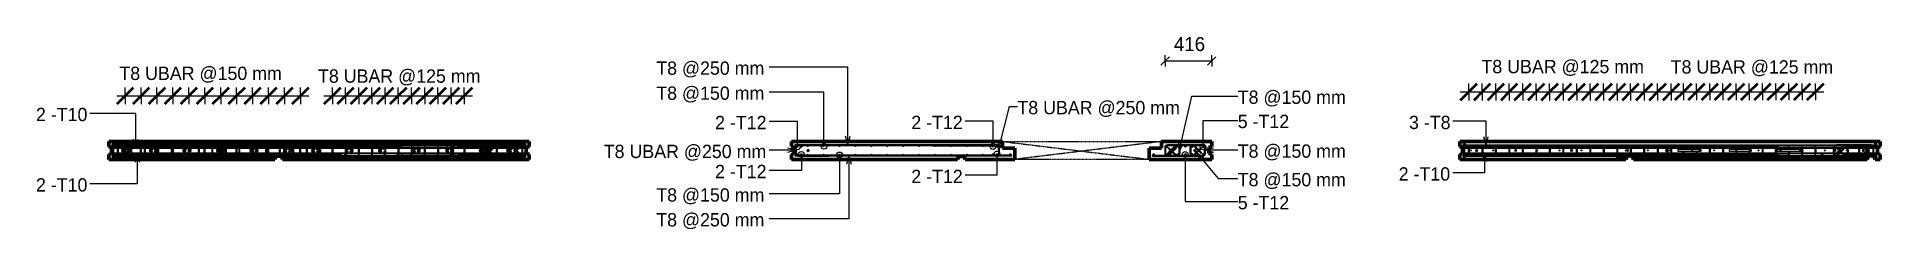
# Model space of a CAD drawing. Header units: millimetres. Extents: x 65464 to 98797, y 2255 to 31386.
# Drawn here: x 82309 to 98797, y 29667 to 31386 of the extents above.
import ezdxf

# ---------------------------------------------------------------- set-up
doc = ezdxf.new("R2010")
doc.units = ezdxf.units.MM
doc.linetypes.add('Overhead', pattern=[3.97, 2.38, -1.59])
for name, color, linetype, lineweight in [('A-ANNO-DIMS', 211, 'Continuous', 9), ('A-ANNO-DIMS-50', 211, 'Continuous', 9), ('A-FLOR-OVHD', 1, 'Overhead', 18), ('A-WALL', 113, 'Continuous', 25), ('S-RBAR', 171, 'Continuous', 18), ('S-RBAR-IDEN', 171, 'Continuous', 9)]:
    doc.layers.add(name, color=color, linetype=linetype, lineweight=lineweight)
doc.styles.add('Nirmala UI', font='Nirmala.ttf', dxfattribs={"height": 119.0625})
doc.styles.add('Nirmala UI Semilight', font='NirmalaS.ttf', dxfattribs={"height": 125})
doc.dimstyles.new('Arc_Length_-_2_5mm_Arial_1', dxfattribs={"dimscale": 304.8, "dimtxt": 125.683673, "dimasz": 0.492126, "dimexe": 0.246063, "dimexo": 0.0625, "dimgap": 0.287073, "dimtad": 1, "dimdec": 4, "dimzin": 0, "dimdsep": 46, "dimtxsty": 'Nirmala UI', "dimblk1": 'OBLIQUE', "dimblk2": 'OBLIQUE', "dimsah": 1, "dimcen": 0.09, "dimdle": 0.246063, "dimazin": 0, "dimtfac": 1, "dimtdec": 4, "dimtix": 1, "dimtmove": 0, "dimatfit": 3, "dimfxl": 0.246063, "dimfxlon": 1, "dimtvp": 1, "dimtolj": 1, "dimtzin": 0, "dimarcsym": 2})
doc.dimstyles.new('Arc_Length_-_2_5mm_Arial_3', dxfattribs={"dimscale": 304.8, "dimtxt": 125.683673, "dimasz": 0.492126, "dimexe": 0.246063, "dimexo": 0.0625, "dimgap": 0.287073, "dimtad": 1, "dimdec": 4, "dimzin": 0, "dimdsep": 46, "dimtxsty": 'Nirmala UI Semilight', "dimblk1": 'OBLIQUE', "dimblk2": 'OBLIQUE', "dimsah": 1, "dimcen": 0.09, "dimdle": 0.246063, "dimazin": 0, "dimtfac": 1, "dimtdec": 4, "dimtix": 1, "dimtmove": 0, "dimatfit": 3, "dimfxl": 0.246063, "dimfxlon": 1, "dimtvp": 1, "dimtolj": 1, "dimtzin": 0, "dimarcsym": 2})
doc.dimstyles.new('Diagonal_-_2_5mm_NI_UI', dxfattribs={"dimscale": 304.8, "dimtxt": 130.920493, "dimasz": 0.246063, "dimexe": 0.164042, "dimexo": 0.0625, "dimgap": 0.164042, "dimtad": 1, "dimdec": 4, "dimzin": 0, "dimdsep": 46, "dimtxsty": 'Nirmala UI Semilight', "dimblk1": 'OBLIQUE', "dimblk2": 'OBLIQUE', "dimsah": 1, "dimcen": 0.09, "dimazin": 0, "dimtfac": 1, "dimtdec": 4, "dimtix": 1, "dimtmove": 0, "dimatfit": 3, "dimfxl": 0.164042, "dimfxlon": 1, "dimtvp": 1, "dimtolj": 1, "dimtzin": 0, "dimarcsym": 2})

msp = doc.modelspace()

# ---------------------------------------------------------------- texts
at = {"layer": 'S-RBAR-IDEN', "char_height": 119.0625, "attachment_point": 1, "style": 'Nirmala UI'}
for s, insert, width in [('T8 @250 mm', (87849.4974, 31165.75597), 1218.565), ('T8 UBAR @125 mm', (95231.08129, 31179.59002), 1787.763125), ('T8 UBAR @125 mm', (96923.85861, 31176.69696), 1787.763125), ('T8 UBAR @150 mm', (83046.84199, 31119.36682), 1787.763125), ('T8 UBAR @125 mm', (84823.77876, 31094.84062), 1787.763125), ('T8 @150 mm', (87849.4974, 30942.00819), 1218.565), ('T8 @150 mm', (93050.99424, 30906.14653), 1218.565), ('2 -T10', (82300.7969, 30751.2905), 581.2234375), ('2 -T12', (88375.4974, 30679.26431), 581.2234375), ('2 -T12', (90130.72996, 30680.63579), 581.2234375), ('T8 UBAR @250 mm', (91080.06109, 30812.68902), 1787.763125), ('5 -T12', (93050.99424, 30689.07167), 581.2234375), ('3 -T8', (94583.1571, 30680.62095), 468.9871875), ('T8 UBAR @250 mm', (87379.9974, 30421.09897), 1787.763125), ('T8 @150 mm', (93050.99424, 30424.33293), 1218.565), ('2 -T12', (88375.4974, 30241.54086), 581.2234375), ('2 -T12', (90130.72996, 30197.57344), 581.2234375), ('T8 @150 mm', (93050.99424, 30168.64645), 1218.565), ('2 -T10', (94490.6571, 30219.90872), 581.2234375), ('2 -T10', (82300.7969, 30122.02349), 581.2234375), ('T8 @150 mm', (87849.4974, 30031.99501), 1218.565), ('5 -T12', (93050.99424, 29963.06828), 581.2234375), ('T8 @250 mm', (87849.4974, 29809.98032), 1218.565)]:
    msp.add_mtext(s, dxfattribs=dict(at, insert=insert, width=width))

# ---------------------------------------------------------------- blocks, each defined once
blk = doc.blocks.new('DIMBLOCK121-Elevation Top2')
at = {"layer": 'A-ANNO-DIMS-50'}
for p, q in [((83023, 30858), (83241, 30858)), ((83098, 30858), (83098, 30933)), ((83098, 30858), (83098, 30783)), ((83241, 30858), (83241, 30933)), ((83241, 30858), (83241, 30783))]:
    blk.add_line(p, q, dxfattribs=at)
at = {"layer": 'A-ANNO-DIMS-50', "lineweight": 35}
for p, q in [((83098, 30858), (83023, 30783)), ((83098, 30858), (83173, 30933)), ((83241, 30858), (83166, 30783)), ((83241, 30858), (83316, 30933))]:
    blk.add_line(p, q, dxfattribs=at)
blk = doc.blocks.new('_Oblique')
at = {"color": 0, "linetype": 'ByBlock', "lineweight": -2}
blk.add_line((-0.5, -0.5), (0.5, 0.5), dxfattribs=at)
blk = doc.blocks.new('DIMBLOCK122-Elevation Top2')
at = {"layer": 'A-ANNO-DIMS-50', "lineweight": 35}
for p, q in [((83241, 30858), (83166, 30783)), ((83241, 30858), (83316, 30933)), ((83383, 30858), (83308, 30783)), ((83383, 30858), (83458, 30933))]:
    blk.add_line(p, q, dxfattribs=at)
at = {"layer": 'A-ANNO-DIMS-50'}
for p, q in [((83241, 30858), (83241, 30933)), ((83241, 30858), (83383, 30858)), ((83241, 30858), (83241, 30783)), ((83383, 30858), (83383, 30933)), ((83383, 30858), (83383, 30783))]:
    blk.add_line(p, q, dxfattribs=at)
blk = doc.blocks.new('DIMBLOCK123-Elevation Top2')
at = {"layer": 'A-ANNO-DIMS-50', "lineweight": 35}
for p, q in [((83383, 30858), (83308, 30783)), ((83383, 30858), (83458, 30933)), ((83526, 30858), (83451, 30783)), ((83526, 30858), (83601, 30933))]:
    blk.add_line(p, q, dxfattribs=at)
at = {"layer": 'A-ANNO-DIMS-50'}
for p, q in [((83383, 30858), (83383, 30933)), ((83383, 30858), (83526, 30858)), ((83383, 30858), (83383, 30783)), ((83526, 30858), (83526, 30933)), ((83526, 30858), (83526, 30783))]:
    blk.add_line(p, q, dxfattribs=at)
blk = doc.blocks.new('DIMBLOCK124-Elevation Top2')
at = {"layer": 'A-ANNO-DIMS-50', "lineweight": 35}
for p, q in [((83526, 30858), (83451, 30783)), ((83526, 30858), (83601, 30933)), ((83668, 30858), (83593, 30783)), ((83668, 30858), (83743, 30933))]:
    blk.add_line(p, q, dxfattribs=at)
at = {"layer": 'A-ANNO-DIMS-50'}
for p, q in [((83526, 30858), (83526, 30933)), ((83526, 30858), (83668, 30858)), ((83526, 30858), (83526, 30783)), ((83668, 30858), (83668, 30933)), ((83668, 30858), (83668, 30783))]:
    blk.add_line(p, q, dxfattribs=at)
blk = doc.blocks.new('DIMBLOCK125-Elevation Top2')
at = {"layer": 'A-ANNO-DIMS-50', "lineweight": 35}
for p, q in [((83668, 30858), (83593, 30783)), ((83668, 30858), (83743, 30933)), ((83811, 30858), (83736, 30783)), ((83811, 30858), (83886, 30933))]:
    blk.add_line(p, q, dxfattribs=at)
at = {"layer": 'A-ANNO-DIMS-50'}
for p, q in [((83668, 30858), (83668, 30933)), ((83668, 30858), (83811, 30858)), ((83668, 30858), (83668, 30783)), ((83811, 30858), (83811, 30933)), ((83811, 30858), (83811, 30783))]:
    blk.add_line(p, q, dxfattribs=at)
blk = doc.blocks.new('DIMBLOCK126-Elevation Top2')
at = {"layer": 'A-ANNO-DIMS-50', "lineweight": 35}
for p, q in [((83811, 30858), (83736, 30783)), ((83811, 30858), (83886, 30933)), ((83953, 30858), (83878, 30783)), ((83953, 30858), (84028, 30933))]:
    blk.add_line(p, q, dxfattribs=at)
at = {"layer": 'A-ANNO-DIMS-50'}
for p, q in [((83811, 30858), (83811, 30933)), ((83811, 30858), (83953, 30858)), ((83811, 30858), (83811, 30783)), ((83953, 30858), (83953, 30933)), ((83953, 30858), (83953, 30783))]:
    blk.add_line(p, q, dxfattribs=at)
blk = doc.blocks.new('DIMBLOCK127-Elevation Top2')
at = {"layer": 'A-ANNO-DIMS-50', "lineweight": 35}
for p, q in [((83953, 30858), (83878, 30783)), ((83953, 30858), (84028, 30933)), ((84096, 30858), (84021, 30783)), ((84096, 30858), (84171, 30933))]:
    blk.add_line(p, q, dxfattribs=at)
at = {"layer": 'A-ANNO-DIMS-50'}
for p, q in [((83953, 30858), (83953, 30933)), ((83953, 30858), (84096, 30858)), ((83953, 30858), (83953, 30783)), ((84096, 30858), (84096, 30933)), ((84096, 30858), (84096, 30783))]:
    blk.add_line(p, q, dxfattribs=at)
blk = doc.blocks.new('DIMBLOCK128-Elevation Top2')
at = {"layer": 'A-ANNO-DIMS-50', "lineweight": 35}
for p, q in [((84096, 30858), (84021, 30783)), ((84096, 30858), (84171, 30933)), ((84238, 30858), (84163, 30783)), ((84238, 30858), (84313, 30933))]:
    blk.add_line(p, q, dxfattribs=at)
at = {"layer": 'A-ANNO-DIMS-50'}
for p, q in [((84096, 30858), (84096, 30933)), ((84096, 30858), (84238, 30858)), ((84096, 30858), (84096, 30783)), ((84238, 30858), (84238, 30933)), ((84238, 30858), (84238, 30783))]:
    blk.add_line(p, q, dxfattribs=at)
blk = doc.blocks.new('DIMBLOCK129-Elevation Top2')
at = {"layer": 'A-ANNO-DIMS-50', "lineweight": 35}
for p, q in [((84238, 30858), (84163, 30783)), ((84238, 30858), (84313, 30933)), ((84381, 30858), (84306, 30783)), ((84381, 30858), (84456, 30933))]:
    blk.add_line(p, q, dxfattribs=at)
at = {"layer": 'A-ANNO-DIMS-50'}
for p, q in [((84238, 30858), (84238, 30933)), ((84238, 30858), (84381, 30858)), ((84238, 30858), (84238, 30783)), ((84381, 30858), (84381, 30933)), ((84381, 30858), (84381, 30783))]:
    blk.add_line(p, q, dxfattribs=at)
blk = doc.blocks.new('DIMBLOCK130-Elevation Top2')
at = {"layer": 'A-ANNO-DIMS-50', "lineweight": 35}
for p, q in [((84381, 30858), (84306, 30783)), ((84381, 30858), (84456, 30933)), ((84523, 30858), (84448, 30783)), ((84523, 30858), (84598, 30933))]:
    blk.add_line(p, q, dxfattribs=at)
at = {"layer": 'A-ANNO-DIMS-50'}
for p, q in [((84381, 30858), (84381, 30933)), ((84381, 30858), (84523, 30858)), ((84381, 30858), (84381, 30783)), ((84523, 30858), (84523, 30933)), ((84523, 30858), (84523, 30783))]:
    blk.add_line(p, q, dxfattribs=at)
blk = doc.blocks.new('DIMBLOCK131-Elevation Top2')
at = {"layer": 'A-ANNO-DIMS-50', "lineweight": 35}
for p, q in [((84523, 30858), (84448, 30783)), ((84523, 30858), (84598, 30933)), ((84666, 30858), (84591, 30783)), ((84666, 30858), (84741, 30933))]:
    blk.add_line(p, q, dxfattribs=at)
at = {"layer": 'A-ANNO-DIMS-50'}
for p, q in [((84523, 30858), (84523, 30933)), ((84523, 30858), (84741, 30858)), ((84523, 30858), (84523, 30783)), ((84666, 30858), (84666, 30933)), ((84666, 30858), (84666, 30783))]:
    blk.add_line(p, q, dxfattribs=at)
blk = doc.blocks.new('DIMBLOCK132-Elevation Top2')
at = {"layer": 'A-ANNO-DIMS-50'}
for p, q in [((83023, 30858), (84741, 30858)), ((83023, 30858), (83241, 30858)), ((83098, 30858), (83098, 30933)), ((83098, 30858), (83098, 30783)), ((83241, 30858), (83241, 30933)), ((83241, 30858), (83383, 30858)), ((83241, 30858), (83241, 30783)), ((83383, 30858), (83383, 30933)), ((83383, 30858), (83526, 30858)), ((83383, 30858), (83383, 30783)), ((83526, 30858), (83526, 30933)), ((83526, 30858), (83668, 30858)), ((83526, 30858), (83526, 30783)), ((83668, 30858), (83668, 30933)), ((83668, 30858), (83811, 30858)), ((83668, 30858), (83668, 30783)), ((83811, 30858), (83811, 30933)), ((83811, 30858), (83953, 30858)), ((83811, 30858), (83811, 30783)), ((83953, 30858), (83953, 30933)), ((83953, 30858), (84096, 30858)), ((83953, 30858), (83953, 30783)), ((84096, 30858), (84096, 30933)), ((84096, 30858), (84238, 30858)), ((84096, 30858), (84096, 30783)), ((84238, 30858), (84238, 30933)), ((84238, 30858), (84381, 30858)), ((84238, 30858), (84238, 30783)), ((84381, 30858), (84381, 30933)), ((84381, 30858), (84523, 30858)), ((84381, 30858), (84381, 30783)), ((84523, 30858), (84523, 30933)), ((84523, 30858), (84741, 30858)), ((84523, 30858), (84523, 30783)), ((84666, 30858), (84666, 30933)), ((84666, 30858), (84666, 30783))]:
    blk.add_line(p, q, dxfattribs=at)
at = {"layer": 'A-ANNO-DIMS-50', "lineweight": 35}
for p, q in [((83098, 30858), (83023, 30783)), ((83098, 30858), (83173, 30933)), ((83241, 30858), (83166, 30783)), ((83241, 30858), (83316, 30933)), ((83383, 30858), (83308, 30783)), ((83383, 30858), (83458, 30933)), ((83526, 30858), (83451, 30783)), ((83526, 30858), (83601, 30933)), ((83668, 30858), (83593, 30783)), ((83668, 30858), (83743, 30933)), ((83811, 30858), (83736, 30783)), ((83811, 30858), (83886, 30933)), ((83953, 30858), (83878, 30783)), ((83953, 30858), (84028, 30933)), ((84096, 30858), (84021, 30783)), ((84096, 30858), (84171, 30933)), ((84238, 30858), (84163, 30783)), ((84238, 30858), (84313, 30933)), ((84381, 30858), (84306, 30783)), ((84381, 30858), (84456, 30933)), ((84523, 30858), (84448, 30783)), ((84523, 30858), (84598, 30933)), ((84666, 30858), (84591, 30783)), ((84666, 30858), (84741, 30933))]:
    blk.add_line(p, q, dxfattribs=at)
blk = doc.blocks.new('_None')
blk = doc.blocks.new('DIMBLOCK133-Elevation Top2')
at = {"layer": 'A-ANNO-DIMS-50'}
for p, q in [((84877, 30858), (85070, 30858)), ((84952, 30858), (84952, 30933)), ((84952, 30858), (84952, 30783)), ((85070, 30858), (85070, 30933)), ((85070, 30858), (85070, 30783))]:
    blk.add_line(p, q, dxfattribs=at)
at = {"layer": 'A-ANNO-DIMS-50', "lineweight": 35}
for p, q in [((84952, 30858), (84877, 30783)), ((84952, 30858), (85027, 30933)), ((85070, 30858), (84995, 30783)), ((85070, 30858), (85145, 30933))]:
    blk.add_line(p, q, dxfattribs=at)
blk = doc.blocks.new('DIMBLOCK134-Elevation Top2')
at = {"layer": 'A-ANNO-DIMS-50', "lineweight": 35}
for p, q in [((85070, 30858), (84995, 30783)), ((85070, 30858), (85145, 30933)), ((85188, 30858), (85113, 30783)), ((85188, 30858), (85263, 30933))]:
    blk.add_line(p, q, dxfattribs=at)
at = {"layer": 'A-ANNO-DIMS-50'}
for p, q in [((85070, 30858), (85070, 30933)), ((85070, 30858), (85188, 30858)), ((85070, 30858), (85070, 30783)), ((85188, 30858), (85188, 30933)), ((85188, 30858), (85188, 30783))]:
    blk.add_line(p, q, dxfattribs=at)
blk = doc.blocks.new('DIMBLOCK135-Elevation Top2')
at = {"layer": 'A-ANNO-DIMS-50', "lineweight": 35}
for p, q in [((85188, 30858), (85113, 30783)), ((85188, 30858), (85263, 30933)), ((85306, 30858), (85231, 30783)), ((85306, 30858), (85381, 30933))]:
    blk.add_line(p, q, dxfattribs=at)
at = {"layer": 'A-ANNO-DIMS-50'}
for p, q in [((85188, 30858), (85188, 30933)), ((85188, 30858), (85306, 30858)), ((85188, 30858), (85188, 30783)), ((85306, 30858), (85306, 30933)), ((85306, 30858), (85306, 30783))]:
    blk.add_line(p, q, dxfattribs=at)
blk = doc.blocks.new('DIMBLOCK136-Elevation Top2')
at = {"layer": 'A-ANNO-DIMS-50', "lineweight": 35}
for p, q in [((85306, 30858), (85231, 30783)), ((85306, 30858), (85381, 30933)), ((85424, 30858), (85349, 30783)), ((85424, 30858), (85499, 30933))]:
    blk.add_line(p, q, dxfattribs=at)
at = {"layer": 'A-ANNO-DIMS-50'}
for p, q in [((85306, 30858), (85306, 30933)), ((85306, 30858), (85424, 30858)), ((85306, 30858), (85306, 30783)), ((85424, 30858), (85424, 30933)), ((85424, 30858), (85424, 30783))]:
    blk.add_line(p, q, dxfattribs=at)
blk = doc.blocks.new('DIMBLOCK137-Elevation Top2')
at = {"layer": 'A-ANNO-DIMS-50', "lineweight": 35}
for p, q in [((85424, 30858), (85349, 30783)), ((85424, 30858), (85499, 30933)), ((85542, 30858), (85467, 30783)), ((85542, 30858), (85617, 30933))]:
    blk.add_line(p, q, dxfattribs=at)
at = {"layer": 'A-ANNO-DIMS-50'}
for p, q in [((85424, 30858), (85424, 30933)), ((85424, 30858), (85542, 30858)), ((85424, 30858), (85424, 30783)), ((85542, 30858), (85542, 30933)), ((85542, 30858), (85542, 30783))]:
    blk.add_line(p, q, dxfattribs=at)
blk = doc.blocks.new('DIMBLOCK138-Elevation Top2')
at = {"layer": 'A-ANNO-DIMS-50', "lineweight": 35}
for p, q in [((85542, 30858), (85467, 30783)), ((85542, 30858), (85617, 30933)), ((85660, 30858), (85585, 30783)), ((85660, 30858), (85735, 30933))]:
    blk.add_line(p, q, dxfattribs=at)
at = {"layer": 'A-ANNO-DIMS-50'}
for p, q in [((85542, 30858), (85542, 30933)), ((85542, 30858), (85660, 30858)), ((85542, 30858), (85542, 30783)), ((85660, 30858), (85660, 30933)), ((85660, 30858), (85660, 30783))]:
    blk.add_line(p, q, dxfattribs=at)
blk = doc.blocks.new('DIMBLOCK139-Elevation Top2')
at = {"layer": 'A-ANNO-DIMS-50', "lineweight": 35}
for p, q in [((85660, 30858), (85585, 30783)), ((85660, 30858), (85735, 30933)), ((85778, 30858), (85703, 30783)), ((85778, 30858), (85853, 30933))]:
    blk.add_line(p, q, dxfattribs=at)
at = {"layer": 'A-ANNO-DIMS-50'}
for p, q in [((85660, 30858), (85660, 30933)), ((85660, 30858), (85778, 30858)), ((85660, 30858), (85660, 30783)), ((85778, 30858), (85778, 30933)), ((85778, 30858), (85778, 30783))]:
    blk.add_line(p, q, dxfattribs=at)
blk = doc.blocks.new('DIMBLOCK140-Elevation Top2')
at = {"layer": 'A-ANNO-DIMS-50', "lineweight": 35}
for p, q in [((85778, 30858), (85703, 30783)), ((85778, 30858), (85853, 30933)), ((85896, 30858), (85821, 30783)), ((85896, 30858), (85971, 30933))]:
    blk.add_line(p, q, dxfattribs=at)
at = {"layer": 'A-ANNO-DIMS-50'}
for p, q in [((85778, 30858), (85778, 30933)), ((85778, 30858), (85896, 30858)), ((85778, 30858), (85778, 30783)), ((85896, 30858), (85896, 30933)), ((85896, 30858), (85896, 30783))]:
    blk.add_line(p, q, dxfattribs=at)
blk = doc.blocks.new('DIMBLOCK141-Elevation Top2')
at = {"layer": 'A-ANNO-DIMS-50', "lineweight": 35}
for p, q in [((85896, 30858), (85821, 30783)), ((85896, 30858), (85971, 30933)), ((86014, 30858), (85939, 30783)), ((86014, 30858), (86089, 30933))]:
    blk.add_line(p, q, dxfattribs=at)
at = {"layer": 'A-ANNO-DIMS-50'}
for p, q in [((85896, 30858), (85896, 30933)), ((85896, 30858), (86014, 30858)), ((85896, 30858), (85896, 30783)), ((86014, 30858), (86014, 30933)), ((86014, 30858), (86014, 30783))]:
    blk.add_line(p, q, dxfattribs=at)
blk = doc.blocks.new('DIMBLOCK142-Elevation Top2')
at = {"layer": 'A-ANNO-DIMS-50', "lineweight": 35}
for p, q in [((86014, 30858), (85939, 30783)), ((86014, 30858), (86089, 30933)), ((86132, 30858), (86057, 30783)), ((86132, 30858), (86207, 30933))]:
    blk.add_line(p, q, dxfattribs=at)
at = {"layer": 'A-ANNO-DIMS-50'}
for p, q in [((86014, 30858), (86014, 30933)), ((86014, 30858), (86207, 30858)), ((86014, 30858), (86014, 30783)), ((86132, 30858), (86132, 30933)), ((86132, 30858), (86132, 30783))]:
    blk.add_line(p, q, dxfattribs=at)
blk = doc.blocks.new('DIMBLOCK143-Elevation Top2')
at = {"layer": 'A-ANNO-DIMS-50'}
for p, q in [((84877, 30858), (86207, 30858)), ((84877, 30858), (85070, 30858)), ((84952, 30858), (84952, 30933)), ((84952, 30858), (84952, 30783)), ((85070, 30858), (85070, 30933)), ((85070, 30858), (85188, 30858)), ((85070, 30858), (85070, 30783)), ((85188, 30858), (85188, 30933)), ((85188, 30858), (85306, 30858)), ((85188, 30858), (85188, 30783)), ((85306, 30858), (85306, 30933)), ((85306, 30858), (85424, 30858)), ((85306, 30858), (85306, 30783)), ((85424, 30858), (85424, 30933)), ((85424, 30858), (85542, 30858)), ((85424, 30858), (85424, 30783)), ((85542, 30858), (85542, 30933)), ((85542, 30858), (85660, 30858)), ((85542, 30858), (85542, 30783)), ((85660, 30858), (85660, 30933)), ((85660, 30858), (85778, 30858)), ((85660, 30858), (85660, 30783)), ((85778, 30858), (85778, 30933)), ((85778, 30858), (85896, 30858)), ((85778, 30858), (85778, 30783)), ((85896, 30858), (85896, 30933)), ((85896, 30858), (86014, 30858)), ((85896, 30858), (85896, 30783)), ((86014, 30858), (86014, 30933)), ((86014, 30858), (86207, 30858)), ((86014, 30858), (86014, 30783)), ((86132, 30858), (86132, 30933)), ((86132, 30858), (86132, 30783))]:
    blk.add_line(p, q, dxfattribs=at)
at = {"layer": 'A-ANNO-DIMS-50', "lineweight": 35}
for p, q in [((84952, 30858), (84877, 30783)), ((84952, 30858), (85027, 30933)), ((85070, 30858), (84995, 30783)), ((85070, 30858), (85145, 30933)), ((85188, 30858), (85113, 30783)), ((85188, 30858), (85263, 30933)), ((85306, 30858), (85231, 30783)), ((85306, 30858), (85381, 30933)), ((85424, 30858), (85349, 30783)), ((85424, 30858), (85499, 30933)), ((85542, 30858), (85467, 30783)), ((85542, 30858), (85617, 30933)), ((85660, 30858), (85585, 30783)), ((85660, 30858), (85735, 30933)), ((85778, 30858), (85703, 30783)), ((85778, 30858), (85853, 30933)), ((85896, 30858), (85821, 30783)), ((85896, 30858), (85971, 30933)), ((86014, 30858), (85939, 30783)), ((86014, 30858), (86089, 30933)), ((86132, 30858), (86057, 30783)), ((86132, 30858), (86207, 30933))]:
    blk.add_line(p, q, dxfattribs=at)
blk = doc.blocks.new('DIMBLOCK144-Elevation Top')
at = {"layer": 'A-ANNO-DIMS-50'}
for p, q in [((92402, 31171), (92364, 31133)), ((92402, 31171), (92402, 31221)), ((92402, 31171), (92439, 31208)), ((92402, 31171), (92818, 31171)), ((92402, 31171), (92402, 31121)), ((92818, 31171), (92780, 31133)), ((92818, 31171), (92818, 31221)), ((92818, 31171), (92855, 31208)), ((92818, 31171), (92818, 31121))]:
    blk.add_line(p, q, dxfattribs=at)
at = {"layer": 'A-ANNO-DIMS-50', "color": 0, "insert": (92480, 31384), "char_height": 125, "width": 311.35, "attachment_point": 1, "line_spacing_factor": 1.142579, "style": 'Nirmala UI Semilight'}
blk.add_mtext('416', dxfattribs=at)
blk = doc.blocks.new('DIMBLOCK145-Elevation Top1')
at = {"layer": 'A-ANNO-DIMS-50'}
for p, q in [((95042, 30893), (95238, 30893)), ((95117, 30893), (95117, 30968)), ((95117, 30893), (95117, 30818)), ((95238, 30893), (95238, 30968)), ((95238, 30893), (95238, 30818))]:
    blk.add_line(p, q, dxfattribs=at)
at = {"layer": 'A-ANNO-DIMS-50', "lineweight": 35}
for p, q in [((95117, 30893), (95042, 30818)), ((95117, 30893), (95192, 30968)), ((95238, 30893), (95163, 30818)), ((95238, 30893), (95313, 30968))]:
    blk.add_line(p, q, dxfattribs=at)
blk = doc.blocks.new('DIMBLOCK146-Elevation Top1')
at = {"layer": 'A-ANNO-DIMS-50', "lineweight": 35}
for p, q in [((95238, 30893), (95163, 30818)), ((95238, 30893), (95313, 30968)), ((95359, 30893), (95284, 30818)), ((95359, 30893), (95434, 30968))]:
    blk.add_line(p, q, dxfattribs=at)
at = {"layer": 'A-ANNO-DIMS-50'}
for p, q in [((95238, 30893), (95238, 30968)), ((95238, 30893), (95359, 30893)), ((95238, 30893), (95238, 30818)), ((95359, 30893), (95359, 30968)), ((95359, 30893), (95359, 30818))]:
    blk.add_line(p, q, dxfattribs=at)
blk = doc.blocks.new('DIMBLOCK147-Elevation Top1')
at = {"layer": 'A-ANNO-DIMS-50', "lineweight": 35}
for p, q in [((95359, 30893), (95284, 30818)), ((95359, 30893), (95434, 30968)), ((95479, 30893), (95404, 30818)), ((95479, 30893), (95554, 30968))]:
    blk.add_line(p, q, dxfattribs=at)
at = {"layer": 'A-ANNO-DIMS-50'}
for p, q in [((95359, 30893), (95359, 30968)), ((95359, 30893), (95479, 30893)), ((95359, 30893), (95359, 30818)), ((95479, 30893), (95479, 30968)), ((95479, 30893), (95479, 30818))]:
    blk.add_line(p, q, dxfattribs=at)
blk = doc.blocks.new('DIMBLOCK148-Elevation Top1')
at = {"layer": 'A-ANNO-DIMS-50', "lineweight": 35}
for p, q in [((95479, 30893), (95404, 30818)), ((95479, 30893), (95554, 30968)), ((95600, 30893), (95525, 30818)), ((95600, 30893), (95675, 30968))]:
    blk.add_line(p, q, dxfattribs=at)
at = {"layer": 'A-ANNO-DIMS-50'}
for p, q in [((95479, 30893), (95479, 30968)), ((95479, 30893), (95600, 30893)), ((95479, 30893), (95479, 30818)), ((95600, 30893), (95600, 30968)), ((95600, 30893), (95600, 30818))]:
    blk.add_line(p, q, dxfattribs=at)
blk = doc.blocks.new('DIMBLOCK149-Elevation Top1')
at = {"layer": 'A-ANNO-DIMS-50', "lineweight": 35}
for p, q in [((95600, 30893), (95525, 30818)), ((95600, 30893), (95675, 30968)), ((95721, 30893), (95646, 30818)), ((95721, 30893), (95796, 30968))]:
    blk.add_line(p, q, dxfattribs=at)
at = {"layer": 'A-ANNO-DIMS-50'}
for p, q in [((95600, 30893), (95600, 30968)), ((95600, 30893), (95721, 30893)), ((95600, 30893), (95600, 30818)), ((95721, 30893), (95721, 30968)), ((95721, 30893), (95721, 30818))]:
    blk.add_line(p, q, dxfattribs=at)
blk = doc.blocks.new('DIMBLOCK150-Elevation Top1')
at = {"layer": 'A-ANNO-DIMS-50', "lineweight": 35}
for p, q in [((95721, 30893), (95646, 30818)), ((95721, 30893), (95796, 30968)), ((95841, 30893), (95766, 30818)), ((95841, 30893), (95916, 30968))]:
    blk.add_line(p, q, dxfattribs=at)
at = {"layer": 'A-ANNO-DIMS-50'}
for p, q in [((95721, 30893), (95721, 30968)), ((95721, 30893), (95841, 30893)), ((95721, 30893), (95721, 30818)), ((95841, 30893), (95841, 30968)), ((95841, 30893), (95841, 30818))]:
    blk.add_line(p, q, dxfattribs=at)
blk = doc.blocks.new('DIMBLOCK151-Elevation Top1')
at = {"layer": 'A-ANNO-DIMS-50', "lineweight": 35}
for p, q in [((95841, 30893), (95766, 30818)), ((95841, 30893), (95916, 30968)), ((95962, 30893), (95887, 30818)), ((95962, 30893), (96037, 30968))]:
    blk.add_line(p, q, dxfattribs=at)
at = {"layer": 'A-ANNO-DIMS-50'}
for p, q in [((95841, 30893), (95841, 30968)), ((95841, 30893), (95962, 30893)), ((95841, 30893), (95841, 30818)), ((95962, 30893), (95962, 30968)), ((95962, 30893), (95962, 30818))]:
    blk.add_line(p, q, dxfattribs=at)
blk = doc.blocks.new('DIMBLOCK152-Elevation Top1')
at = {"layer": 'A-ANNO-DIMS-50', "lineweight": 35}
for p, q in [((95962, 30893), (95887, 30818)), ((95962, 30893), (96037, 30968)), ((96083, 30893), (96008, 30818)), ((96083, 30893), (96158, 30968))]:
    blk.add_line(p, q, dxfattribs=at)
at = {"layer": 'A-ANNO-DIMS-50'}
for p, q in [((95962, 30893), (95962, 30968)), ((95962, 30893), (96083, 30893)), ((95962, 30893), (95962, 30818)), ((96083, 30893), (96083, 30968)), ((96083, 30893), (96083, 30818))]:
    blk.add_line(p, q, dxfattribs=at)
blk = doc.blocks.new('DIMBLOCK153-Elevation Top1')
at = {"layer": 'A-ANNO-DIMS-50', "lineweight": 35}
for p, q in [((96083, 30893), (96008, 30818)), ((96083, 30893), (96158, 30968)), ((96203, 30893), (96128, 30818)), ((96203, 30893), (96278, 30968))]:
    blk.add_line(p, q, dxfattribs=at)
at = {"layer": 'A-ANNO-DIMS-50'}
for p, q in [((96083, 30893), (96083, 30968)), ((96083, 30893), (96203, 30893)), ((96083, 30893), (96083, 30818)), ((96203, 30893), (96203, 30968)), ((96203, 30893), (96203, 30818))]:
    blk.add_line(p, q, dxfattribs=at)
blk = doc.blocks.new('DIMBLOCK154-Elevation Top1')
at = {"layer": 'A-ANNO-DIMS-50', "lineweight": 35}
for p, q in [((96203, 30893), (96128, 30818)), ((96203, 30893), (96278, 30968)), ((96324, 30893), (96249, 30818)), ((96324, 30893), (96399, 30968))]:
    blk.add_line(p, q, dxfattribs=at)
at = {"layer": 'A-ANNO-DIMS-50'}
for p, q in [((96203, 30893), (96203, 30968)), ((96203, 30893), (96324, 30893)), ((96203, 30893), (96203, 30818)), ((96324, 30893), (96324, 30968)), ((96324, 30893), (96324, 30818))]:
    blk.add_line(p, q, dxfattribs=at)
blk = doc.blocks.new('DIMBLOCK155-Elevation Top1')
at = {"layer": 'A-ANNO-DIMS-50', "lineweight": 35}
for p, q in [((96324, 30893), (96249, 30818)), ((96324, 30893), (96399, 30968)), ((96445, 30893), (96370, 30818)), ((96445, 30893), (96520, 30968))]:
    blk.add_line(p, q, dxfattribs=at)
at = {"layer": 'A-ANNO-DIMS-50'}
for p, q in [((96324, 30893), (96324, 30968)), ((96324, 30893), (96445, 30893)), ((96324, 30893), (96324, 30818)), ((96445, 30893), (96445, 30968)), ((96445, 30893), (96445, 30818))]:
    blk.add_line(p, q, dxfattribs=at)
blk = doc.blocks.new('DIMBLOCK156-Elevation Top1')
at = {"layer": 'A-ANNO-DIMS-50', "lineweight": 35}
for p, q in [((96445, 30893), (96370, 30818)), ((96445, 30893), (96520, 30968)), ((96565, 30893), (96490, 30818)), ((96565, 30893), (96640, 30968))]:
    blk.add_line(p, q, dxfattribs=at)
at = {"layer": 'A-ANNO-DIMS-50'}
for p, q in [((96445, 30893), (96445, 30968)), ((96445, 30893), (96565, 30893)), ((96445, 30893), (96445, 30818)), ((96565, 30893), (96565, 30968)), ((96565, 30893), (96565, 30818))]:
    blk.add_line(p, q, dxfattribs=at)
blk = doc.blocks.new('DIMBLOCK157-Elevation Top1')
at = {"layer": 'A-ANNO-DIMS-50', "lineweight": 35}
for p, q in [((96565, 30893), (96490, 30818)), ((96565, 30893), (96640, 30968)), ((96686, 30893), (96611, 30818)), ((96686, 30893), (96761, 30968))]:
    blk.add_line(p, q, dxfattribs=at)
at = {"layer": 'A-ANNO-DIMS-50'}
for p, q in [((96565, 30893), (96565, 30968)), ((96565, 30893), (96686, 30893)), ((96565, 30893), (96565, 30818)), ((96686, 30893), (96686, 30968)), ((96686, 30893), (96686, 30818))]:
    blk.add_line(p, q, dxfattribs=at)
blk = doc.blocks.new('DIMBLOCK158-Elevation Top1')
at = {"layer": 'A-ANNO-DIMS-50', "lineweight": 35}
for p, q in [((96686, 30893), (96611, 30818)), ((96686, 30893), (96761, 30968)), ((96807, 30893), (96732, 30818)), ((96807, 30893), (96882, 30968))]:
    blk.add_line(p, q, dxfattribs=at)
at = {"layer": 'A-ANNO-DIMS-50'}
for p, q in [((96686, 30893), (96686, 30968)), ((96686, 30893), (96807, 30893)), ((96686, 30893), (96686, 30818)), ((96807, 30893), (96807, 30968)), ((96807, 30893), (96807, 30818))]:
    blk.add_line(p, q, dxfattribs=at)
blk = doc.blocks.new('DIMBLOCK159-Elevation Top1')
at = {"layer": 'A-ANNO-DIMS-50', "lineweight": 35}
for p, q in [((96807, 30893), (96732, 30818)), ((96807, 30893), (96882, 30968)), ((96927, 30893), (96852, 30818)), ((96927, 30893), (97002, 30968))]:
    blk.add_line(p, q, dxfattribs=at)
at = {"layer": 'A-ANNO-DIMS-50'}
for p, q in [((96807, 30893), (96807, 30968)), ((96807, 30893), (97002, 30893)), ((96807, 30893), (96807, 30818)), ((96927, 30893), (96927, 30968)), ((96927, 30893), (96927, 30818))]:
    blk.add_line(p, q, dxfattribs=at)
blk = doc.blocks.new('DIMBLOCK160-Elevation Top1')
at = {"layer": 'A-ANNO-DIMS-50'}
for p, q in [((95042, 30893), (97002, 30893)), ((95042, 30893), (95238, 30893)), ((95117, 30893), (95117, 30968)), ((95117, 30893), (95117, 30818)), ((95238, 30893), (95238, 30968)), ((95238, 30893), (95359, 30893)), ((95238, 30893), (95238, 30818)), ((95359, 30893), (95359, 30968)), ((95359, 30893), (95479, 30893)), ((95359, 30893), (95359, 30818)), ((95479, 30893), (95479, 30968)), ((95479, 30893), (95600, 30893)), ((95479, 30893), (95479, 30818)), ((95600, 30893), (95600, 30968)), ((95600, 30893), (95721, 30893)), ((95600, 30893), (95600, 30818)), ((95721, 30893), (95721, 30968)), ((95721, 30893), (95841, 30893)), ((95721, 30893), (95721, 30818)), ((95841, 30893), (95841, 30968)), ((95841, 30893), (95962, 30893)), ((95841, 30893), (95841, 30818)), ((95962, 30893), (95962, 30968)), ((95962, 30893), (96083, 30893)), ((95962, 30893), (95962, 30818)), ((96083, 30893), (96083, 30968)), ((96083, 30893), (96203, 30893)), ((96083, 30893), (96083, 30818)), ((96203, 30893), (96203, 30968)), ((96203, 30893), (96324, 30893)), ((96203, 30893), (96203, 30818)), ((96324, 30893), (96324, 30968)), ((96324, 30893), (96445, 30893)), ((96324, 30893), (96324, 30818)), ((96445, 30893), (96445, 30968)), ((96445, 30893), (96565, 30893)), ((96445, 30893), (96445, 30818)), ((96565, 30893), (96565, 30968)), ((96565, 30893), (96686, 30893)), ((96565, 30893), (96565, 30818)), ((96686, 30893), (96686, 30968)), ((96686, 30893), (96807, 30893)), ((96686, 30893), (96686, 30818)), ((96807, 30893), (96807, 30968)), ((96807, 30893), (97002, 30893)), ((96807, 30893), (96807, 30818)), ((96927, 30893), (96927, 30968)), ((96927, 30893), (96927, 30818))]:
    blk.add_line(p, q, dxfattribs=at)
at = {"layer": 'A-ANNO-DIMS-50', "lineweight": 35}
for p, q in [((95117, 30893), (95042, 30818)), ((95117, 30893), (95192, 30968)), ((95238, 30893), (95163, 30818)), ((95238, 30893), (95313, 30968)), ((95359, 30893), (95284, 30818)), ((95359, 30893), (95434, 30968)), ((95479, 30893), (95404, 30818)), ((95479, 30893), (95554, 30968)), ((95600, 30893), (95525, 30818)), ((95600, 30893), (95675, 30968)), ((95721, 30893), (95646, 30818)), ((95721, 30893), (95796, 30968)), ((95841, 30893), (95766, 30818)), ((95841, 30893), (95916, 30968)), ((95962, 30893), (95887, 30818)), ((95962, 30893), (96037, 30968)), ((96083, 30893), (96008, 30818)), ((96083, 30893), (96158, 30968)), ((96203, 30893), (96128, 30818)), ((96203, 30893), (96278, 30968)), ((96324, 30893), (96249, 30818)), ((96324, 30893), (96399, 30968)), ((96445, 30893), (96370, 30818)), ((96445, 30893), (96520, 30968)), ((96565, 30893), (96490, 30818)), ((96565, 30893), (96640, 30968)), ((96686, 30893), (96611, 30818)), ((96686, 30893), (96761, 30968)), ((96807, 30893), (96732, 30818)), ((96807, 30893), (96882, 30968)), ((96927, 30893), (96852, 30818)), ((96927, 30893), (97002, 30968))]:
    blk.add_line(p, q, dxfattribs=at)
blk = doc.blocks.new('DIMBLOCK161-Elevation Top1')
at = {"layer": 'A-ANNO-DIMS-50'}
for p, q in [((96962, 30894), (97155, 30894)), ((97037, 30894), (97037, 30969)), ((97037, 30894), (97037, 30819)), ((97155, 30894), (97155, 30969)), ((97155, 30894), (97155, 30819))]:
    blk.add_line(p, q, dxfattribs=at)
at = {"layer": 'A-ANNO-DIMS-50', "lineweight": 35}
for p, q in [((97037, 30894), (96962, 30819)), ((97037, 30894), (97112, 30969)), ((97155, 30894), (97080, 30819)), ((97155, 30894), (97230, 30969))]:
    blk.add_line(p, q, dxfattribs=at)
blk = doc.blocks.new('DIMBLOCK162-Elevation Top1')
at = {"layer": 'A-ANNO-DIMS-50', "lineweight": 35}
for p, q in [((97155, 30894), (97080, 30819)), ((97155, 30894), (97230, 30969)), ((97273, 30894), (97198, 30819)), ((97273, 30894), (97348, 30969))]:
    blk.add_line(p, q, dxfattribs=at)
at = {"layer": 'A-ANNO-DIMS-50'}
for p, q in [((97155, 30894), (97155, 30969)), ((97155, 30894), (97273, 30894)), ((97155, 30894), (97155, 30819)), ((97273, 30894), (97273, 30969)), ((97273, 30894), (97273, 30819))]:
    blk.add_line(p, q, dxfattribs=at)
blk = doc.blocks.new('DIMBLOCK163-Elevation Top1')
at = {"layer": 'A-ANNO-DIMS-50', "lineweight": 35}
for p, q in [((97273, 30894), (97198, 30819)), ((97273, 30894), (97348, 30969)), ((97391, 30894), (97316, 30819)), ((97391, 30894), (97466, 30969))]:
    blk.add_line(p, q, dxfattribs=at)
at = {"layer": 'A-ANNO-DIMS-50'}
for p, q in [((97273, 30894), (97273, 30969)), ((97273, 30894), (97391, 30894)), ((97273, 30894), (97273, 30819)), ((97391, 30894), (97391, 30969)), ((97391, 30894), (97391, 30819))]:
    blk.add_line(p, q, dxfattribs=at)
blk = doc.blocks.new('DIMBLOCK164-Elevation Top1')
at = {"layer": 'A-ANNO-DIMS-50', "lineweight": 35}
for p, q in [((97391, 30894), (97316, 30819)), ((97391, 30894), (97466, 30969)), ((97509, 30894), (97434, 30819)), ((97509, 30894), (97584, 30969))]:
    blk.add_line(p, q, dxfattribs=at)
at = {"layer": 'A-ANNO-DIMS-50'}
for p, q in [((97391, 30894), (97391, 30969)), ((97391, 30894), (97509, 30894)), ((97391, 30894), (97391, 30819)), ((97509, 30894), (97509, 30969)), ((97509, 30894), (97509, 30819))]:
    blk.add_line(p, q, dxfattribs=at)
blk = doc.blocks.new('DIMBLOCK165-Elevation Top1')
at = {"layer": 'A-ANNO-DIMS-50', "lineweight": 35}
for p, q in [((97509, 30894), (97434, 30819)), ((97509, 30894), (97584, 30969)), ((97627, 30894), (97552, 30819)), ((97627, 30894), (97702, 30969))]:
    blk.add_line(p, q, dxfattribs=at)
at = {"layer": 'A-ANNO-DIMS-50'}
for p, q in [((97509, 30894), (97509, 30969)), ((97509, 30894), (97627, 30894)), ((97509, 30894), (97509, 30819)), ((97627, 30894), (97627, 30969)), ((97627, 30894), (97627, 30819))]:
    blk.add_line(p, q, dxfattribs=at)
blk = doc.blocks.new('DIMBLOCK166-Elevation Top1')
at = {"layer": 'A-ANNO-DIMS-50', "lineweight": 35}
for p, q in [((97627, 30894), (97552, 30819)), ((97627, 30894), (97702, 30969)), ((97745, 30894), (97670, 30819)), ((97745, 30894), (97820, 30969))]:
    blk.add_line(p, q, dxfattribs=at)
at = {"layer": 'A-ANNO-DIMS-50'}
for p, q in [((97627, 30894), (97627, 30969)), ((97627, 30894), (97745, 30894)), ((97627, 30894), (97627, 30819)), ((97745, 30894), (97745, 30969)), ((97745, 30894), (97745, 30819))]:
    blk.add_line(p, q, dxfattribs=at)
blk = doc.blocks.new('DIMBLOCK167-Elevation Top1')
at = {"layer": 'A-ANNO-DIMS-50', "lineweight": 35}
for p, q in [((97745, 30894), (97670, 30819)), ((97745, 30894), (97820, 30969)), ((97863, 30894), (97788, 30819)), ((97863, 30894), (97938, 30969))]:
    blk.add_line(p, q, dxfattribs=at)
at = {"layer": 'A-ANNO-DIMS-50'}
for p, q in [((97745, 30894), (97745, 30969)), ((97745, 30894), (97863, 30894)), ((97745, 30894), (97745, 30819)), ((97863, 30894), (97863, 30969)), ((97863, 30894), (97863, 30819))]:
    blk.add_line(p, q, dxfattribs=at)
blk = doc.blocks.new('DIMBLOCK168-Elevation Top1')
at = {"layer": 'A-ANNO-DIMS-50', "lineweight": 35}
for p, q in [((97863, 30894), (97788, 30819)), ((97863, 30894), (97938, 30969)), ((97982, 30894), (97907, 30819)), ((97982, 30894), (98057, 30969))]:
    blk.add_line(p, q, dxfattribs=at)
at = {"layer": 'A-ANNO-DIMS-50'}
for p, q in [((97863, 30894), (97863, 30969)), ((97863, 30894), (97982, 30894)), ((97863, 30894), (97863, 30819)), ((97982, 30894), (97982, 30969)), ((97982, 30894), (97982, 30819))]:
    blk.add_line(p, q, dxfattribs=at)
blk = doc.blocks.new('DIMBLOCK169-Elevation Top1')
at = {"layer": 'A-ANNO-DIMS-50', "lineweight": 35}
for p, q in [((97982, 30894), (97907, 30819)), ((97982, 30894), (98057, 30969)), ((98100, 30894), (98025, 30819)), ((98100, 30894), (98175, 30969))]:
    blk.add_line(p, q, dxfattribs=at)
at = {"layer": 'A-ANNO-DIMS-50'}
for p, q in [((97982, 30894), (97982, 30969)), ((97982, 30894), (98100, 30894)), ((97982, 30894), (97982, 30819)), ((98100, 30894), (98100, 30969)), ((98100, 30894), (98100, 30819))]:
    blk.add_line(p, q, dxfattribs=at)
blk = doc.blocks.new('DIMBLOCK170-Elevation Top1')
at = {"layer": 'A-ANNO-DIMS-50', "lineweight": 35}
for p, q in [((98100, 30894), (98025, 30819)), ((98100, 30894), (98175, 30969)), ((98218, 30894), (98143, 30819)), ((98218, 30894), (98293, 30969))]:
    blk.add_line(p, q, dxfattribs=at)
at = {"layer": 'A-ANNO-DIMS-50'}
for p, q in [((98100, 30894), (98100, 30969)), ((98100, 30894), (98293, 30894)), ((98100, 30894), (98100, 30819)), ((98218, 30894), (98218, 30969)), ((98218, 30894), (98218, 30819))]:
    blk.add_line(p, q, dxfattribs=at)
blk = doc.blocks.new('DIMBLOCK171-Elevation Top1')
at = {"layer": 'A-ANNO-DIMS-50'}
for p, q in [((96962, 30894), (98293, 30894)), ((96962, 30894), (97155, 30894)), ((97037, 30894), (97037, 30969)), ((97037, 30894), (97037, 30819)), ((97155, 30894), (97155, 30969)), ((97155, 30894), (97273, 30894)), ((97155, 30894), (97155, 30819)), ((97273, 30894), (97273, 30969)), ((97273, 30894), (97391, 30894)), ((97273, 30894), (97273, 30819)), ((97391, 30894), (97391, 30969)), ((97391, 30894), (97509, 30894)), ((97391, 30894), (97391, 30819)), ((97509, 30894), (97509, 30969)), ((97509, 30894), (97627, 30894)), ((97509, 30894), (97509, 30819)), ((97627, 30894), (97627, 30969)), ((97627, 30894), (97745, 30894)), ((97627, 30894), (97627, 30819)), ((97745, 30894), (97745, 30969)), ((97745, 30894), (97863, 30894)), ((97745, 30894), (97745, 30819)), ((97863, 30894), (97863, 30969)), ((97863, 30894), (97982, 30894)), ((97863, 30894), (97863, 30819)), ((97982, 30894), (97982, 30969)), ((97982, 30894), (98100, 30894)), ((97982, 30894), (97982, 30819)), ((98100, 30894), (98100, 30969)), ((98100, 30894), (98293, 30894)), ((98100, 30894), (98100, 30819)), ((98218, 30894), (98218, 30969)), ((98218, 30894), (98218, 30819))]:
    blk.add_line(p, q, dxfattribs=at)
at = {"layer": 'A-ANNO-DIMS-50', "lineweight": 35}
for p, q in [((97037, 30894), (96962, 30819)), ((97037, 30894), (97112, 30969)), ((97155, 30894), (97080, 30819)), ((97155, 30894), (97230, 30969)), ((97273, 30894), (97198, 30819)), ((97273, 30894), (97348, 30969)), ((97391, 30894), (97316, 30819)), ((97391, 30894), (97466, 30969)), ((97509, 30894), (97434, 30819)), ((97509, 30894), (97584, 30969)), ((97627, 30894), (97552, 30819)), ((97627, 30894), (97702, 30969)), ((97745, 30894), (97670, 30819)), ((97745, 30894), (97820, 30969)), ((97863, 30894), (97788, 30819)), ((97863, 30894), (97938, 30969)), ((97982, 30894), (97907, 30819)), ((97982, 30894), (98057, 30969)), ((98100, 30894), (98025, 30819)), ((98100, 30894), (98175, 30969)), ((98218, 30894), (98143, 30819)), ((98218, 30894), (98293, 30969))]:
    blk.add_line(p, q, dxfattribs=at)

# ---------------------------------------------------------------- dimensions: what is measured, and where the dimension line sits
at = {"layer": 'A-ANNO-DIMS'}
dim = msp.add_linear_dim(base=(92817.70513, 31170.8196), p1=(92401.70513, 31120.8196), p2=(92817.70513, 31120.8196), dimstyle='Diagonal_-_2_5mm_NI_UI', override={"dimpost": '<>', "dimfxl": 416}, dxfattribs=at)
dim.commit()
dim.dimension.update_dxf_attribs({"geometry": 'DIMBLOCK144-Elevation Top', "text_midpoint": (92609.70513, 31285.80391)})
for base, p1, p2, text, dimstyle, override, picture, middle in [((84665.97614, 30857.70121), (83098.00255, 30782.70121), (84665.97614, 30782.70121), '1568', 'Arc_Length_-_2_5mm_Arial_1', {"dimpost": '<>', "dimblk1": 'None', "dimblk2": 'None', "dimsah": 1, "dimfxl": 1567.97359}, 'DIMBLOCK132-Elevation Top2', (83881.98935, 31007.09876)), ((86132.26657, 30857.61851), (84951.99771, 30782.61851), (86132.26657, 30782.61851), '1180', 'Arc_Length_-_2_5mm_Arial_1', {"dimpost": '<>', "dimblk1": 'None', "dimblk2": 'None', "dimsah": 1, "dimfxl": 1180.268854}, 'DIMBLOCK143-Elevation Top2', (85542.13214, 31007.01607)), ((96927.2857, 30892.72401), (95117.2857, 30817.72401), (96927.2857, 30817.72401), '1810', 'Arc_Length_-_2_5mm_Arial_3', {"dimpost": '<>', "dimblk1": 'None', "dimblk2": 'None', "dimsah": 1, "dimfxl": 1810}, 'DIMBLOCK160-Elevation Top1', (96022.2857, 31045.16474)), ((98217.55456, 30893.70038), (97037.2857, 30818.70038), (98217.55456, 30818.70038), '1180', 'Arc_Length_-_2_5mm_Arial_1', {"dimpost": '<>', "dimblk1": 'None', "dimblk2": 'None', "dimsah": 1, "dimfxl": 1180.268854}, 'DIMBLOCK171-Elevation Top1', (97627.42013, 31043.09794)), ((83240.54561, 30857.70121), (83098.00255, 30782.70121), (83240.54561, 30782.70121), ' ', 'Arc_Length_-_2_5mm_Arial_1', {"dimpost": '<>', "dimfxl": 142.543054}, 'DIMBLOCK121-Elevation Top2', (83169.27408, 30857.70121)), ((83383.08866, 30857.70121), (83240.54561, 30782.70121), (83383.08866, 30782.70121), ' ', 'Arc_Length_-_2_5mm_Arial_1', {"dimpost": '<>', "dimfxl": 142.543054}, 'DIMBLOCK122-Elevation Top2', (83311.81713, 30857.70121)), ((83525.63171, 30857.70121), (83383.08866, 30782.70121), (83525.63171, 30782.70121), ' ', 'Arc_Length_-_2_5mm_Arial_1', {"dimpost": '<>', "dimfxl": 142.543054}, 'DIMBLOCK123-Elevation Top2', (83454.36019, 30857.70121)), ((83668.17477, 30857.70121), (83525.63171, 30782.70121), (83668.17477, 30782.70121), ' ', 'Arc_Length_-_2_5mm_Arial_1', {"dimpost": '<>', "dimfxl": 142.543054}, 'DIMBLOCK124-Elevation Top2', (83596.90324, 30857.70121)), ((83810.71782, 30857.70121), (83668.17477, 30782.70121), (83810.71782, 30782.70121), ' ', 'Arc_Length_-_2_5mm_Arial_1', {"dimpost": '<>', "dimfxl": 142.543054}, 'DIMBLOCK125-Elevation Top2', (83739.4463, 30857.70121)), ((83953.26088, 30857.70121), (83810.71782, 30782.70121), (83953.26088, 30782.70121), ' ', 'Arc_Length_-_2_5mm_Arial_1', {"dimpost": '<>', "dimfxl": 142.543054}, 'DIMBLOCK126-Elevation Top2', (83881.98935, 30857.70121)), ((84095.80393, 30857.70121), (83953.26088, 30782.70121), (84095.80393, 30782.70121), ' ', 'Arc_Length_-_2_5mm_Arial_1', {"dimpost": '<>', "dimfxl": 142.543054}, 'DIMBLOCK127-Elevation Top2', (84024.5324, 30857.70121)), ((84238.34698, 30857.70121), (84095.80393, 30782.70121), (84238.34698, 30782.70121), ' ', 'Arc_Length_-_2_5mm_Arial_1', {"dimpost": '<>', "dimfxl": 142.543054}, 'DIMBLOCK128-Elevation Top2', (84167.07546, 30857.70121)), ((84380.89004, 30857.70121), (84238.34698, 30782.70121), (84380.89004, 30782.70121), ' ', 'Arc_Length_-_2_5mm_Arial_1', {"dimpost": '<>', "dimfxl": 142.543054}, 'DIMBLOCK129-Elevation Top2', (84309.61851, 30857.70121)), ((84523.43309, 30857.70121), (84380.89004, 30782.70121), (84523.43309, 30782.70121), ' ', 'Arc_Length_-_2_5mm_Arial_1', {"dimpost": '<>', "dimfxl": 142.543054}, 'DIMBLOCK130-Elevation Top2', (84452.16156, 30857.70121)), ((84665.97614, 30857.70121), (84523.43309, 30782.70121), (84665.97614, 30782.70121), ' ', 'Arc_Length_-_2_5mm_Arial_1', {"dimpost": '<>', "dimfxl": 142.543054}, 'DIMBLOCK131-Elevation Top2', (84594.70462, 30857.70121)), ((85070.0246, 30857.61851), (84951.99771, 30782.61851), (85070.0246, 30782.61851), ' ', 'Arc_Length_-_2_5mm_Arial_1', {"dimpost": '<>', "dimfxl": 118.026885}, 'DIMBLOCK133-Elevation Top2', (85011.01116, 30857.61851)), ((85188.05149, 30857.61851), (85070.0246, 30782.61851), (85188.05149, 30782.61851), ' ', 'Arc_Length_-_2_5mm_Arial_1', {"dimpost": '<>', "dimfxl": 118.026885}, 'DIMBLOCK134-Elevation Top2', (85129.03804, 30857.61851)), ((85306.07837, 30857.61851), (85188.05149, 30782.61851), (85306.07837, 30782.61851), ' ', 'Arc_Length_-_2_5mm_Arial_1', {"dimpost": '<>', "dimfxl": 118.026885}, 'DIMBLOCK135-Elevation Top2', (85247.06493, 30857.61851)), ((85424.10526, 30857.61851), (85306.07837, 30782.61851), (85424.10526, 30782.61851), ' ', 'Arc_Length_-_2_5mm_Arial_1', {"dimpost": '<>', "dimfxl": 118.026885}, 'DIMBLOCK136-Elevation Top2', (85365.09181, 30857.61851)), ((85542.13214, 30857.61851), (85424.10526, 30782.61851), (85542.13214, 30782.61851), ' ', 'Arc_Length_-_2_5mm_Arial_1', {"dimpost": '<>', "dimfxl": 118.026885}, 'DIMBLOCK137-Elevation Top2', (85483.1187, 30857.61851)), ((85660.15903, 30857.61851), (85542.13214, 30782.61851), (85660.15903, 30782.61851), ' ', 'Arc_Length_-_2_5mm_Arial_1', {"dimpost": '<>', "dimfxl": 118.026885}, 'DIMBLOCK138-Elevation Top2', (85601.14558, 30857.61851)), ((85778.18591, 30857.61851), (85660.15903, 30782.61851), (85778.18591, 30782.61851), ' ', 'Arc_Length_-_2_5mm_Arial_1', {"dimpost": '<>', "dimfxl": 118.026885}, 'DIMBLOCK139-Elevation Top2', (85719.17247, 30857.61851)), ((85896.2128, 30857.61851), (85778.18591, 30782.61851), (85896.2128, 30782.61851), ' ', 'Arc_Length_-_2_5mm_Arial_1', {"dimpost": '<>', "dimfxl": 118.026885}, 'DIMBLOCK140-Elevation Top2', (85837.19936, 30857.61851)), ((86014.23968, 30857.61851), (85896.2128, 30782.61851), (86014.23968, 30782.61851), ' ', 'Arc_Length_-_2_5mm_Arial_1', {"dimpost": '<>', "dimfxl": 118.026885}, 'DIMBLOCK141-Elevation Top2', (85955.22624, 30857.61851)), ((86132.26657, 30857.61851), (86014.23968, 30782.61851), (86132.26657, 30782.61851), ' ', 'Arc_Length_-_2_5mm_Arial_1', {"dimpost": '<>', "dimfxl": 118.026885}, 'DIMBLOCK142-Elevation Top2', (86073.25313, 30857.61851)), ((95237.95237, 30892.72401), (95117.2857, 30817.72401), (95237.95237, 30817.72401), ' ', 'Arc_Length_-_2_5mm_Arial_3', {"dimpost": '<>', "dimfxl": 120.666667}, 'DIMBLOCK145-Elevation Top1', (95177.61904, 30892.72401)), ((95358.61904, 30892.72401), (95237.95237, 30817.72401), (95358.61904, 30817.72401), ' ', 'Arc_Length_-_2_5mm_Arial_3', {"dimpost": '<>', "dimfxl": 120.666667}, 'DIMBLOCK146-Elevation Top1', (95298.2857, 30892.72401)), ((95479.2857, 30892.72401), (95358.61904, 30817.72401), (95479.2857, 30817.72401), ' ', 'Arc_Length_-_2_5mm_Arial_3', {"dimpost": '<>', "dimfxl": 120.666667}, 'DIMBLOCK147-Elevation Top1', (95418.95237, 30892.72401)), ((95599.95237, 30892.72401), (95479.2857, 30817.72401), (95599.95237, 30817.72401), ' ', 'Arc_Length_-_2_5mm_Arial_3', {"dimpost": '<>', "dimfxl": 120.666667}, 'DIMBLOCK148-Elevation Top1', (95539.61904, 30892.72401)), ((95720.61904, 30892.72401), (95599.95237, 30817.72401), (95720.61904, 30817.72401), ' ', 'Arc_Length_-_2_5mm_Arial_3', {"dimpost": '<>', "dimfxl": 120.666667}, 'DIMBLOCK149-Elevation Top1', (95660.2857, 30892.72401)), ((95841.2857, 30892.72401), (95720.61904, 30817.72401), (95841.2857, 30817.72401), ' ', 'Arc_Length_-_2_5mm_Arial_3', {"dimpost": '<>', "dimfxl": 120.666667}, 'DIMBLOCK150-Elevation Top1', (95780.95237, 30892.72401)), ((95961.95237, 30892.72401), (95841.2857, 30817.72401), (95961.95237, 30817.72401), ' ', 'Arc_Length_-_2_5mm_Arial_3', {"dimpost": '<>', "dimfxl": 120.666667}, 'DIMBLOCK151-Elevation Top1', (95901.61904, 30892.72401)), ((96082.61904, 30892.72401), (95961.95237, 30817.72401), (96082.61904, 30817.72401), ' ', 'Arc_Length_-_2_5mm_Arial_3', {"dimpost": '<>', "dimfxl": 120.666667}, 'DIMBLOCK152-Elevation Top1', (96022.2857, 30892.72401)), ((96203.2857, 30892.72401), (96082.61904, 30817.72401), (96203.2857, 30817.72401), ' ', 'Arc_Length_-_2_5mm_Arial_3', {"dimpost": '<>', "dimfxl": 120.666667}, 'DIMBLOCK153-Elevation Top1', (96142.95237, 30892.72401)), ((96323.95237, 30892.72401), (96203.2857, 30817.72401), (96323.95237, 30817.72401), ' ', 'Arc_Length_-_2_5mm_Arial_3', {"dimpost": '<>', "dimfxl": 120.666667}, 'DIMBLOCK154-Elevation Top1', (96263.61904, 30892.72401)), ((96444.61904, 30892.72401), (96323.95237, 30817.72401), (96444.61904, 30817.72401), ' ', 'Arc_Length_-_2_5mm_Arial_3', {"dimpost": '<>', "dimfxl": 120.666667}, 'DIMBLOCK155-Elevation Top1', (96384.2857, 30892.72401)), ((96565.2857, 30892.72401), (96444.61904, 30817.72401), (96565.2857, 30817.72401), ' ', 'Arc_Length_-_2_5mm_Arial_3', {"dimpost": '<>', "dimfxl": 120.666667}, 'DIMBLOCK156-Elevation Top1', (96504.95237, 30892.72401)), ((96685.95237, 30892.72401), (96565.2857, 30817.72401), (96685.95237, 30817.72401), ' ', 'Arc_Length_-_2_5mm_Arial_3', {"dimpost": '<>', "dimfxl": 120.666667}, 'DIMBLOCK157-Elevation Top1', (96625.61904, 30892.72401)), ((96806.61904, 30892.72401), (96685.95237, 30817.72401), (96806.61904, 30817.72401), ' ', 'Arc_Length_-_2_5mm_Arial_3', {"dimpost": '<>', "dimfxl": 120.666667}, 'DIMBLOCK158-Elevation Top1', (96746.2857, 30892.72401)), ((96927.2857, 30892.72401), (96806.61904, 30817.72401), (96927.2857, 30817.72401), ' ', 'Arc_Length_-_2_5mm_Arial_3', {"dimpost": '<>', "dimfxl": 120.666667}, 'DIMBLOCK159-Elevation Top1', (96866.95237, 30892.72401)), ((97155.31259, 30893.70038), (97037.2857, 30818.70038), (97155.31259, 30818.70038), ' ', 'Arc_Length_-_2_5mm_Arial_1', {"dimpost": '<>', "dimfxl": 118.026885}, 'DIMBLOCK161-Elevation Top1', (97096.29915, 30893.70038)), ((97273.33947, 30893.70038), (97155.31259, 30818.70038), (97273.33947, 30818.70038), ' ', 'Arc_Length_-_2_5mm_Arial_1', {"dimpost": '<>', "dimfxl": 118.026885}, 'DIMBLOCK162-Elevation Top1', (97214.32603, 30893.70038)), ((97391.36636, 30893.70038), (97273.33947, 30818.70038), (97391.36636, 30818.70038), ' ', 'Arc_Length_-_2_5mm_Arial_1', {"dimpost": '<>', "dimfxl": 118.026885}, 'DIMBLOCK163-Elevation Top1', (97332.35292, 30893.70038)), ((97509.39325, 30893.70038), (97391.36636, 30818.70038), (97509.39325, 30818.70038), ' ', 'Arc_Length_-_2_5mm_Arial_1', {"dimpost": '<>', "dimfxl": 118.026885}, 'DIMBLOCK164-Elevation Top1', (97450.3798, 30893.70038)), ((97627.42013, 30893.70038), (97509.39325, 30818.70038), (97627.42013, 30818.70038), ' ', 'Arc_Length_-_2_5mm_Arial_1', {"dimpost": '<>', "dimfxl": 118.026885}, 'DIMBLOCK165-Elevation Top1', (97568.40669, 30893.70038)), ((97745.44702, 30893.70038), (97627.42013, 30818.70038), (97745.44702, 30818.70038), ' ', 'Arc_Length_-_2_5mm_Arial_1', {"dimpost": '<>', "dimfxl": 118.026885}, 'DIMBLOCK166-Elevation Top1', (97686.43357, 30893.70038)), ((97863.4739, 30893.70038), (97745.44702, 30818.70038), (97863.4739, 30818.70038), ' ', 'Arc_Length_-_2_5mm_Arial_1', {"dimpost": '<>', "dimfxl": 118.026885}, 'DIMBLOCK167-Elevation Top1', (97804.46046, 30893.70038)), ((97981.50079, 30893.70038), (97863.4739, 30818.70038), (97981.50079, 30818.70038), ' ', 'Arc_Length_-_2_5mm_Arial_1', {"dimpost": '<>', "dimfxl": 118.026885}, 'DIMBLOCK168-Elevation Top1', (97922.48734, 30893.70038)), ((98099.52767, 30893.70038), (97981.50079, 30818.70038), (98099.52767, 30818.70038), ' ', 'Arc_Length_-_2_5mm_Arial_1', {"dimpost": '<>', "dimfxl": 118.026885}, 'DIMBLOCK169-Elevation Top1', (98040.51423, 30893.70038)), ((98217.55456, 30893.70038), (98099.52767, 30818.70038), (98217.55456, 30818.70038), ' ', 'Arc_Length_-_2_5mm_Arial_1', {"dimpost": '<>', "dimfxl": 118.026885}, 'DIMBLOCK170-Elevation Top1', (98158.54112, 30893.70038))]:
    dim = msp.add_linear_dim(base=base, p1=p1, p2=p2, text=text, dimstyle=dimstyle, override=override, dxfattribs=at)
    dim.commit()
    dim.dimension.update_dxf_attribs({"geometry": picture, "text_midpoint": middle})

# ---------------------------------------------------------------- hatches: boundary and pattern name
at = {"layer": 'S-RBAR'}
h = msp.add_hatch(color=256, dxfattribs=at)
edge = h.paths.add_edge_path()
edge.add_arc((82989.99771, 30422.39395), 8, 0, 360)
for points in [[(82989.99771, 30414.39395), (82997.60617, 30419.92181), (82994.7, 30428.86608), (82985.29543, 30428.86608), (82982.38926, 30419.92181), (82985.15329, 30417.91362)], [(83005.21072, 30398.48329), (83011.21072, 30404.48329), (83005.21072, 30410.48329), (82999.21072, 30404.48329)], [(83005.21072, 30329.60035), (83011.21072, 30335.60035), (83005.08447, 30341.47411), (82999.21072, 30335.60035)], [(83031.99771, 30404.39395), (83035.99771, 30408.39395), (83031.99771, 30412.39395), (83027.99771, 30408.39395)], [(83031.99771, 30404.39395), (83035.99771, 30408.39395), (83031.99771, 30412.39395), (83027.99771, 30408.39395)], [(83041.46072, 30400.39395), (83047.46072, 30406.39395), (83041.46072, 30412.39395), (83035.46072, 30406.39395)], [(83041.46072, 30328.39054), (83047.46072, 30334.39054), (83041.46072, 30340.39054), (83035.46072, 30334.39054)], [(83098.00255, 30404.39395), (83102.00255, 30408.39395), (83098.00255, 30412.39395), (83094.00255, 30408.39395)], [(83098.00255, 30404.39395), (83102.00255, 30408.39395), (83098.00255, 30412.39395), (83094.00255, 30408.39395)], [(83144.99771, 30362.39395), (83152.60617, 30367.92181), (83149.7, 30376.86608), (83140.29543, 30376.86608), (83137.38926, 30367.92181)], [(83152.66438, 30404.39395), (83156.66438, 30408.39395), (83152.66438, 30412.39395), (83148.66438, 30408.39395)], [(83152.66438, 30404.39395), (83156.66438, 30408.39395), (83152.66438, 30412.39395), (83148.66438, 30408.39395)], [(83240.54561, 30404.39395), (83244.54561, 30408.39395), (83240.54561, 30412.39395), (83236.54561, 30408.39395)], [(83240.54561, 30404.39395), (83244.54561, 30408.39395), (83240.54561, 30412.39395), (83236.54561, 30408.39395)], [(83273.33105, 30404.39395), (83277.33105, 30408.39395), (83273.33105, 30412.39395), (83269.33105, 30408.39395)], [(83273.33105, 30404.39395), (83277.33105, 30408.39395), (83273.33105, 30412.39395), (83269.33105, 30408.39395)], [(83383.08866, 30404.39395), (83387.08866, 30408.39395), (83383.08866, 30412.39395), (83379.08866, 30408.39395)], [(83383.08866, 30404.39395), (83387.08866, 30408.39395), (83383.08866, 30412.39395), (83379.08866, 30408.39395)], [(83393.99771, 30404.39395), (83397.99771, 30408.39395), (83393.99771, 30412.39395), (83389.99771, 30408.39395)], [(83393.99771, 30404.39395), (83397.99771, 30408.39395), (83393.99771, 30412.39395), (83389.99771, 30408.39395)], [(83514.66438, 30404.39395), (83518.66438, 30408.39395), (83514.66438, 30412.39395), (83510.66438, 30408.39395)], [(83514.66438, 30404.39395), (83518.66438, 30408.39395), (83514.66438, 30412.39395), (83510.66438, 30408.39395)], [(83525.63171, 30404.39395), (83529.63171, 30408.39395), (83525.63171, 30412.39395), (83521.63171, 30408.39395)], [(83525.63171, 30404.39395), (83529.63171, 30408.39395), (83525.63171, 30412.39395), (83521.63171, 30408.39395)], [(83635.33105, 30404.39395), (83639.33105, 30408.39395), (83635.33105, 30412.39395), (83631.33105, 30408.39395)], [(83635.33105, 30404.39395), (83639.33105, 30408.39395), (83635.33105, 30412.39395), (83631.33105, 30408.39395)], [(83668.17477, 30404.39395), (83672.17477, 30408.39395), (83668.17477, 30412.39395), (83664.17477, 30408.39395)], [(83668.17477, 30404.39395), (83672.17477, 30408.39395), (83668.17477, 30412.39395), (83664.17477, 30408.39395)], [(83755.99771, 30404.39395), (83759.99771, 30408.39395), (83755.99771, 30412.39395), (83751.99771, 30408.39395)], [(83755.99771, 30404.39395), (83759.99771, 30408.39395), (83755.99771, 30412.39395), (83751.99771, 30408.39395)], [(83810.71782, 30404.39395), (83814.71782, 30408.39395), (83810.71782, 30412.39395), (83806.71782, 30408.39395)], [(83810.71782, 30404.39395), (83814.71782, 30408.39395), (83810.71782, 30412.39395), (83806.71782, 30408.39395)], [(83876.66438, 30404.39395), (83880.66438, 30408.39395), (83876.66438, 30412.39395), (83872.66438, 30408.39395)], [(83876.66438, 30404.39395), (83880.66438, 30408.39395), (83876.66438, 30412.39395), (83872.66438, 30408.39395)], [(83953.26088, 30404.39395), (83957.26088, 30408.39395), (83953.26088, 30412.39395), (83949.26088, 30408.39395)], [(83953.26088, 30404.39395), (83957.26088, 30408.39395), (83953.26088, 30412.39395), (83949.26088, 30408.39395)], [(83997.33105, 30404.39395), (84001.33105, 30408.39395), (83997.33105, 30412.39395), (83993.33105, 30408.39395)], [(83997.33105, 30404.39395), (84001.33105, 30408.39395), (83997.33105, 30412.39395), (83993.33105, 30408.39395)], [(84095.80393, 30404.39395), (84099.80393, 30408.39395), (84095.80393, 30412.39395), (84091.80393, 30408.39395)], [(84095.80393, 30404.39395), (84099.80393, 30408.39395), (84095.80393, 30412.39395), (84091.80393, 30408.39395)], [(84117.99771, 30404.39395), (84121.99771, 30408.39395), (84117.99771, 30412.39395), (84113.99771, 30408.39395)], [(84117.99771, 30404.39395), (84121.99771, 30408.39395), (84117.99771, 30412.39395), (84113.99771, 30408.39395)], [(84238.34698, 30404.39395), (84242.34698, 30408.39395), (84238.34698, 30412.39395), (84234.34698, 30408.39395)], [(84238.34698, 30404.39395), (84242.34698, 30408.39395), (84238.34698, 30412.39395), (84234.34698, 30408.39395)], [(84238.66438, 30404.39395), (84242.66438, 30408.39395), (84238.66438, 30412.39395), (84234.66438, 30408.39395)], [(84238.66438, 30404.39395), (84242.66438, 30408.39395), (84238.66438, 30412.39395), (84234.66438, 30408.39395)], [(84359.33105, 30404.39395), (84363.33105, 30408.39395), (84359.33105, 30412.39395), (84355.33105, 30408.39395)], [(84359.33105, 30404.39395), (84363.33105, 30408.39395), (84359.33105, 30412.39395), (84355.33105, 30408.39395)], [(84380.89004, 30404.39395), (84384.89004, 30408.39395), (84380.89004, 30412.39395), (84376.89004, 30408.39395)], [(84380.89004, 30404.39395), (84384.89004, 30408.39395), (84380.89004, 30412.39395), (84376.89004, 30408.39395)], [(84479.99771, 30404.39395), (84483.99771, 30408.39395), (84479.99771, 30412.39395), (84475.99771, 30408.39395)], [(84479.99771, 30404.39395), (84483.99771, 30408.39395), (84479.99771, 30412.39395), (84475.99771, 30408.39395)], [(84523.43309, 30404.39395), (84527.43309, 30408.39395), (84523.43309, 30412.39395), (84519.43309, 30408.39395)], [(84523.43309, 30404.39395), (84527.43309, 30408.39395), (84523.43309, 30412.39395), (84519.43309, 30408.39395)], [(84600.66438, 30404.39395), (84604.66438, 30408.39395), (84600.66438, 30412.39395), (84596.66438, 30408.39395)], [(84600.66438, 30404.39395), (84604.66438, 30408.39395), (84600.66438, 30412.39395), (84596.66438, 30408.39395)], [(84665.97614, 30404.39395), (84669.97614, 30408.39395), (84665.97614, 30412.39395), (84661.97614, 30408.39395)], [(84665.97614, 30404.39395), (84669.97614, 30408.39395), (84665.97614, 30412.39395), (84661.97614, 30408.39395)], [(84721.33105, 30404.39395), (84725.33105, 30408.39395), (84721.33105, 30412.39395), (84717.33105, 30408.39395)], [(84721.33105, 30404.39395), (84725.33105, 30408.39395), (84721.33105, 30412.39395), (84717.33105, 30408.39395)], [(84756.28471, 30400.39395), (84762.28471, 30406.39395), (84756.28471, 30412.39395), (84750.28471, 30406.39395)], [(84756.28471, 30328.39054), (84762.28471, 30334.39054), (84756.28471, 30340.39054), (84750.28471, 30334.39054)], [(84792.53471, 30399.19607), (84798.53471, 30405.19607), (84792.53471, 30411.19607), (84786.53471, 30405.19607)], [(84792.53471, 30329.60035), (84798.53471, 30335.60035), (84792.40847, 30341.47411), (84786.53471, 30335.60035)], [(84841.99771, 30404.39395), (84845.99771, 30408.39395), (84841.99771, 30412.39395), (84837.99771, 30408.39395)], [(84841.99771, 30404.39395), (84845.99771, 30408.39395), (84841.99771, 30412.39395), (84837.99771, 30408.39395)], [(84911.99771, 30328.54126), (84917.99771, 30334.54126), (84911.99771, 30340.54126), (84905.99771, 30334.54126)], [(84951.99771, 30404.39395), (84955.99771, 30408.39395), (84951.99771, 30412.39395), (84947.99771, 30408.39395), (84948.92542, 30407.46624)], [(84951.99771, 30404.39395), (84955.99771, 30408.39395), (84951.99771, 30412.39395), (84947.99771, 30408.39395), (84948.92542, 30407.46624)], [(85016.46138, 30397.92181), (85025.86594, 30397.92181), (85028.77211, 30406.86608), (85021.16366, 30412.39395), (85013.55521, 30406.86608)], [(85016.46138, 30329.92181), (85025.86594, 30329.92181), (85028.77211, 30338.86608), (85021.16366, 30344.39395), (85013.55521, 30338.86608)], [(85065.95885, 30397.92181), (85075.36342, 30397.92181), (85078.26959, 30406.86608), (85070.66113, 30412.39395), (85063.05268, 30406.86608)], [(85065.95885, 30329.92181), (85075.36342, 30329.92181), (85078.26959, 30338.86608), (85070.66113, 30344.39395), (85063.05268, 30338.86608)], [(85070.0246, 30404.39395), (85074.0246, 30408.39395), (85070.0246, 30412.39395), (85066.0246, 30408.39395)], [(85070.0246, 30404.39395), (85074.0246, 30408.39395), (85070.0246, 30412.39395), (85066.0246, 30408.39395)], [(85188.05149, 30404.39395), (85192.05149, 30408.39395), (85188.05149, 30412.39395), (85184.05149, 30408.39395)], [(85188.05149, 30404.39395), (85192.05149, 30408.39395), (85188.05149, 30412.39395), (85184.05149, 30408.39395)], [(85306.07837, 30404.39395), (85310.07837, 30408.39395), (85306.07837, 30412.39395), (85302.07837, 30408.39395)], [(85306.07837, 30404.39395), (85310.07837, 30408.39395), (85306.07837, 30412.39395), (85302.07837, 30408.39395)], [(85424.10526, 30404.39395), (85428.10526, 30408.39395), (85424.10526, 30412.39395), (85420.10526, 30408.39395)], [(85424.10526, 30404.39395), (85428.10526, 30408.39395), (85424.10526, 30412.39395), (85420.10526, 30408.39395)], [(85542.13214, 30404.39395), (85546.13214, 30408.39395), (85542.13214, 30412.39395), (85538.13214, 30408.39395)], [(85542.13214, 30404.39395), (85546.13214, 30408.39395), (85542.13214, 30412.39395), (85538.13214, 30408.39395)], [(85660.15903, 30404.39395), (85664.15903, 30408.39395), (85660.15903, 30412.39395), (85656.15903, 30408.39395)], [(85660.15903, 30404.39395), (85664.15903, 30408.39395), (85660.15903, 30412.39395), (85656.15903, 30408.39395)], [(85778.18591, 30404.39395), (85782.18591, 30408.39395), (85778.18591, 30412.39395), (85774.18591, 30408.39395)], [(85778.18591, 30404.39395), (85782.18591, 30408.39395), (85778.18591, 30412.39395), (85774.18591, 30408.39395)], [(85896.2128, 30404.39395), (85900.2128, 30408.39395), (85896.2128, 30412.39395), (85892.2128, 30408.39395), (85894.00492, 30406.60182)], [(85896.2128, 30404.39395), (85900.2128, 30408.39395), (85896.2128, 30412.39395), (85892.2128, 30408.39395), (85894.00492, 30406.60182)], [(86014.23968, 30404.39395), (86018.23968, 30408.39395), (86014.23968, 30412.39395), (86010.23968, 30408.39395)], [(86014.23968, 30404.39395), (86018.23968, 30408.39395), (86014.23968, 30412.39395), (86010.23968, 30408.39395)], [(86033.3343, 30396.39395), (86040.94275, 30401.92181), (86038.03658, 30410.86608), (86028.63201, 30410.86608), (86025.72584, 30401.92181)], [(86033.3343, 30328.39395), (86040.94275, 30333.92181), (86038.03658, 30342.86608), (86028.63201, 30342.86608), (86025.72584, 30333.92181)], [(86082.83177, 30396.39395), (86090.44022, 30401.92181), (86087.53405, 30410.86608), (86078.12949, 30410.86608), (86075.22332, 30401.92181)], [(86082.83177, 30328.39395), (86090.44022, 30333.92181), (86087.53405, 30342.86608), (86078.12949, 30342.86608), (86075.22332, 30333.92181)], [(86132.26657, 30404.39395), (86136.26657, 30408.39395), (86132.26657, 30412.39395), (86128.26657, 30408.39395)], [(86132.26657, 30404.39395), (86136.26657, 30408.39395), (86132.26657, 30412.39395), (86128.26657, 30408.39395)], [(86191.99771, 30328.54126), (86197.99771, 30334.54126), (86191.99771, 30340.54126), (86185.99771, 30334.54126)], [(86308.92665, 30397.46501), (86314.92665, 30403.46501), (86308.92665, 30409.46501), (86302.92665, 30403.46501)], [(86308.92665, 30331.32288), (86314.92665, 30337.32288), (86308.92665, 30343.32288), (86302.92665, 30337.32288)], [(86405.94441, 30399.96501), (86411.94441, 30405.96501), (86405.94441, 30411.96501), (86399.94441, 30405.96501)], [(86405.94441, 30327.57288), (86411.94441, 30333.57288), (86405.94441, 30339.57288), (86399.94441, 30333.57288)], [(86477.32995, 30328.82288), (86483.32995, 30334.82288), (86477.32995, 30340.82288), (86471.32995, 30334.82288)], [(86477.33718, 30400.59001), (86483.33718, 30406.59001), (86477.33718, 30412.59001), (86471.33718, 30406.59001)], [(86514.29543, 30363.92181), (86523.7, 30363.92181), (86526.60617, 30372.86608), (86518.99771, 30378.39395), (86511.38926, 30372.86608)], [(86536.22995, 30397.46501), (86542.22995, 30403.46501), (86536.22995, 30409.46501), (86530.22995, 30403.46501)], [(86536.22995, 30331.32288), (86542.22995, 30337.32288), (86536.22995, 30343.32288), (86530.22995, 30337.32288)], [(86636.99771, 30397.46501), (86642.99771, 30403.46501), (86636.99771, 30409.46501), (86630.99771, 30403.46501)], [(86636.99771, 30331.32288), (86642.99771, 30337.32288), (86636.99771, 30343.32288), (86630.99771, 30337.32288)], [(86673.99771, 30414.39395), (86681.60617, 30419.92181), (86678.7, 30428.86608), (86669.29543, 30428.86608), (86666.38926, 30419.92181), (86669.15329, 30417.91362)], [(89110.91813, 30398.48329), (89116.91813, 30404.48329), (89110.91813, 30410.48329), (89104.91813, 30404.48329)], [(89110.91813, 30329.60035), (89116.91813, 30335.60035), (89110.91813, 30341.60035), (89104.91813, 30335.60035)], [(89147.16813, 30400.39395), (89153.16813, 30406.39395), (89147.16813, 30412.39395), (89141.16813, 30406.39395)], [(89147.16813, 30328.39054), (89153.16813, 30334.39054), (89147.16813, 30340.39054), (89141.16813, 30334.39054)], [(89203.70996, 30404.39395), (89207.70996, 30408.39395), (89203.70996, 30412.39395), (89199.70996, 30408.39395)], [(89207.70513, 30362.39395), (89215.31358, 30367.92181), (89212.40741, 30376.86608), (89203.00284, 30376.86608), (89200.09667, 30367.92181)], [(89346.25302, 30404.39395), (89350.25302, 30408.39395), (89346.25302, 30412.39395), (89342.25302, 30408.39395)], [(89488.79607, 30404.39395), (89492.79607, 30408.39395), (89488.79607, 30412.39395), (89484.79607, 30408.39395)], [(89631.33913, 30404.39395), (89635.33913, 30408.39395), (89631.33913, 30412.39395), (89627.33913, 30408.39395)], [(89773.88218, 30404.39395), (89777.88218, 30408.39395), (89773.88218, 30412.39395), (89769.88218, 30408.39395)], [(89916.42523, 30404.39395), (89920.42523, 30408.39395), (89916.42523, 30412.39395), (89912.42523, 30408.39395)], [(90058.96829, 30404.39395), (90062.96829, 30408.39395), (90058.96829, 30412.39395), (90054.96829, 30408.39395)], [(90201.51134, 30404.39395), (90205.51134, 30408.39395), (90201.51134, 30412.39395), (90197.51134, 30408.39395)], [(90344.05439, 30404.39395), (90348.05439, 30408.39395), (90344.05439, 30412.39395), (90340.05439, 30408.39395)], [(90486.59745, 30404.39395), (90490.59745, 30408.39395), (90486.59745, 30412.39395), (90482.59745, 30408.39395)], [(90629.1405, 30404.39395), (90633.1405, 30408.39395), (90629.1405, 30412.39395), (90625.1405, 30408.39395)], [(90771.68355, 30404.39395), (90775.68355, 30408.39395), (90771.68355, 30412.39395), (90767.68355, 30408.39395)], [(90861.99212, 30400.39395), (90867.99212, 30406.39395), (90861.99212, 30412.39395), (90855.99212, 30406.39395)], [(90861.99212, 30328.39054), (90867.99212, 30334.39054), (90861.99212, 30340.39054), (90855.99212, 30334.39054)], [(90898.24212, 30399.19607), (90904.24212, 30405.19607), (90898.24212, 30411.19607), (90892.24212, 30405.19607)], [(90898.24212, 30329.60035), (90904.24212, 30335.60035), (90898.24212, 30341.60035), (90892.24212, 30335.60035)], [(91017.70513, 30328.54126), (91023.70513, 30334.54126), (91017.70513, 30340.54126), (91011.70513, 30334.54126)], [(92297.70513, 30328.54126), (92303.70513, 30334.54126), (92297.70513, 30340.54126), (92291.70513, 30334.54126)], [(92414.63406, 30397.46501), (92420.63406, 30403.46501), (92414.63406, 30409.46501), (92408.63406, 30403.46501)], [(92414.63406, 30331.32288), (92420.63406, 30337.32288), (92414.63406, 30343.32288), (92408.63406, 30337.32288)], [(92511.65182, 30399.96501), (92517.65182, 30405.96501), (92511.65182, 30411.96501), (92505.65182, 30405.96501)], [(92511.65182, 30327.57288), (92517.65182, 30333.57288), (92511.65182, 30339.57288), (92505.65182, 30333.57288)], [(92583.03736, 30328.82288), (92589.03736, 30334.82288), (92583.03736, 30340.82288), (92577.03736, 30334.82288)], [(92583.04459, 30400.59001), (92589.04459, 30406.59001), (92583.04459, 30412.59001), (92577.04459, 30406.59001)], [(92641.93736, 30397.46501), (92647.93736, 30403.46501), (92641.93736, 30409.46501), (92635.93736, 30403.46501), (92637.82322, 30401.57915)], [(92641.93736, 30331.32288), (92647.93736, 30337.32288), (92641.93736, 30343.32288), (92635.93736, 30337.32288), (92637.82322, 30335.43701)], [(92663.00284, 30363.92181), (92672.40741, 30363.92181), (92675.31358, 30372.86608), (92667.70513, 30378.39395), (92660.09667, 30372.86608)], [(92742.70513, 30397.46501), (92748.70513, 30403.46501), (92742.70513, 30409.46501), (92736.70513, 30403.46501)], [(92742.70513, 30331.32288), (92748.70513, 30337.32288), (92742.70513, 30343.32288), (92736.70513, 30337.32288)], [(95083.16356, 30414.30378), (95086.79627, 30425.48412), (95077.2857, 30432.39395), (95067.77514, 30425.48412), (95071.40785, 30414.30378)], [(95090.4987, 30398.48329), (95096.4987, 30404.48329), (95090.4987, 30410.48329), (95084.4987, 30404.48329)], [(95090.4987, 30329.60035), (95096.4987, 30335.60035), (95090.4987, 30341.60035), (95084.4987, 30335.60035)], [(95117.2857, 30404.39395), (95121.2857, 30408.39395), (95117.2857, 30412.39395), (95113.2857, 30408.39395)], [(95117.2857, 30404.39395), (95121.2857, 30408.39395), (95117.2857, 30412.39395), (95113.2857, 30408.39395)], [(95126.7487, 30400.39395), (95132.7487, 30406.39395), (95126.7487, 30412.39395), (95120.7487, 30406.39395)], [(95126.7487, 30328.39054), (95132.7487, 30334.39054), (95126.7487, 30340.39054), (95120.7487, 30334.39054)], [(95137.2857, 30366.39395), (95141.2857, 30370.39395), (95137.2857, 30374.39395), (95133.2857, 30370.39395)], [(95183.29054, 30404.39395), (95187.29054, 30408.39395), (95183.29054, 30412.39395), (95179.29054, 30408.39395)], [(95187.2857, 30362.39395), (95194.89416, 30367.92181), (95191.98799, 30376.86608), (95182.58342, 30376.86608), (95179.67725, 30367.92181)], [(95237.95237, 30404.39395), (95241.95237, 30408.39395), (95237.95237, 30412.39395), (95233.95237, 30408.39395)], [(95237.95237, 30404.39395), (95241.95237, 30408.39395), (95237.95237, 30412.39395), (95233.95237, 30408.39395)], [(95325.8336, 30404.39395), (95329.8336, 30408.39395), (95325.8336, 30412.39395), (95321.8336, 30408.39395)], [(95335.06348, 30366.39395), (95339.06348, 30370.39395), (95335.06348, 30374.39395), (95331.06348, 30370.39395)], [(95358.61904, 30404.39395), (95362.61904, 30408.39395), (95358.61904, 30412.39395), (95354.61904, 30408.39395)], [(95358.61904, 30404.39395), (95362.61904, 30408.39395), (95358.61904, 30412.39395), (95354.61904, 30408.39395)], [(95468.37665, 30404.39395), (95472.37665, 30408.39395), (95468.37665, 30412.39395), (95464.37665, 30408.39395)], [(95479.2857, 30404.39395), (95483.2857, 30408.39395), (95479.2857, 30412.39395), (95475.2857, 30408.39395)], [(95479.2857, 30404.39395), (95483.2857, 30408.39395), (95479.2857, 30412.39395), (95475.2857, 30408.39395)], [(95532.84126, 30366.39395), (95536.84126, 30370.39395), (95532.84126, 30374.39395), (95528.84126, 30370.39395)], [(95534.81357, 30362.78549), (95543.75784, 30365.69166), (95543.75784, 30375.09623), (95534.81357, 30378.0024), (95529.2857, 30370.39395)], [(95599.95237, 30404.39395), (95603.95237, 30408.39395), (95599.95237, 30412.39395), (95595.95237, 30408.39395)], [(95599.95237, 30404.39395), (95603.95237, 30408.39395), (95599.95237, 30412.39395), (95595.95237, 30408.39395)], [(95610.9197, 30404.39395), (95614.9197, 30408.39395), (95610.9197, 30412.39395), (95606.9197, 30408.39395)], [(95720.61904, 30404.39395), (95724.61904, 30408.39395), (95720.61904, 30412.39395), (95716.61904, 30408.39395)], [(95720.61904, 30404.39395), (95724.61904, 30408.39395), (95720.61904, 30412.39395), (95716.61904, 30408.39395)], [(95730.61904, 30366.39395), (95734.61904, 30370.39395), (95730.61904, 30374.39395), (95726.61904, 30370.39395)], [(95753.46276, 30404.39395), (95757.46276, 30408.39395), (95753.46276, 30412.39395), (95749.46276, 30408.39395)], [(95841.2857, 30404.39395), (95845.2857, 30408.39395), (95841.2857, 30412.39395), (95837.2857, 30408.39395)], [(95841.2857, 30404.39395), (95845.2857, 30408.39395), (95841.2857, 30412.39395), (95837.2857, 30408.39395)], [(95896.00581, 30404.39395), (95900.00581, 30408.39395), (95896.00581, 30412.39395), (95892.00581, 30408.39395)], [(95928.39681, 30366.39395), (95932.39681, 30370.39395), (95928.39681, 30374.39395), (95924.39681, 30370.39395)], [(95961.95237, 30404.39395), (95965.95237, 30408.39395), (95961.95237, 30412.39395), (95957.95237, 30408.39395)], [(95961.95237, 30404.39395), (95965.95237, 30408.39395), (95961.95237, 30412.39395), (95957.95237, 30408.39395)], [(96034.81357, 30362.78549), (96043.75784, 30365.69166), (96043.75784, 30375.09623), (96034.81357, 30378.0024), (96029.2857, 30370.39395)], [(96038.54886, 30404.39395), (96042.54886, 30408.39395), (96038.54886, 30412.39395), (96034.54886, 30408.39395)], [(96082.61904, 30404.39395), (96086.61904, 30408.39395), (96082.61904, 30412.39395), (96078.61904, 30408.39395)], [(96082.61904, 30404.39395), (96086.61904, 30408.39395), (96082.61904, 30412.39395), (96078.61904, 30408.39395)], [(96126.17459, 30366.39395), (96130.17459, 30370.39395), (96126.17459, 30374.39395), (96122.17459, 30370.39395)], [(96181.09192, 30404.39395), (96185.09192, 30408.39395), (96181.09192, 30412.39395), (96177.09192, 30408.39395)], [(96203.2857, 30404.39395), (96207.2857, 30408.39395), (96203.2857, 30412.39395), (96199.2857, 30408.39395)], [(96203.2857, 30404.39395), (96207.2857, 30408.39395), (96203.2857, 30412.39395), (96199.2857, 30408.39395)], [(96323.63497, 30404.39395), (96327.63497, 30408.39395), (96323.63497, 30412.39395), (96319.63497, 30408.39395)], [(96323.95237, 30404.39395), (96327.95237, 30408.39395), (96323.95237, 30412.39395), (96319.95237, 30408.39395)], [(96323.95237, 30404.39395), (96327.95237, 30408.39395), (96323.95237, 30412.39395), (96319.95237, 30408.39395)], [(96323.95237, 30366.39395), (96327.95237, 30370.39395), (96323.95237, 30374.39395), (96319.95237, 30370.39395)], [(96444.61904, 30404.39395), (96448.61904, 30408.39395), (96444.61904, 30412.39395), (96440.61904, 30408.39395)], [(96444.61904, 30404.39395), (96448.61904, 30408.39395), (96444.61904, 30412.39395), (96440.61904, 30408.39395)], [(96466.17803, 30404.39395), (96470.17803, 30408.39395), (96466.17803, 30412.39395), (96462.17803, 30408.39395)], [(96521.73015, 30366.39395), (96525.73015, 30370.39395), (96521.73015, 30374.39395), (96517.73015, 30370.39395)], [(96534.81357, 30362.78549), (96543.75784, 30365.69166), (96543.75784, 30375.09623), (96534.81357, 30378.0024), (96529.2857, 30370.39395)], [(96565.2857, 30404.39395), (96569.2857, 30408.39395), (96565.2857, 30412.39395), (96561.2857, 30408.39395)], [(96565.2857, 30404.39395), (96569.2857, 30408.39395), (96565.2857, 30412.39395), (96561.2857, 30408.39395)], [(96608.72108, 30404.39395), (96612.72108, 30408.39395), (96608.72108, 30412.39395), (96604.72108, 30408.39395)], [(96685.95237, 30404.39395), (96689.95237, 30408.39395), (96685.95237, 30412.39395), (96681.95237, 30408.39395)], [(96685.95237, 30404.39395), (96689.95237, 30408.39395), (96685.95237, 30412.39395), (96681.95237, 30408.39395)], [(96719.50793, 30366.39395), (96723.50793, 30370.39395), (96719.50793, 30374.39395), (96715.50793, 30370.39395)], [(96751.26413, 30404.39395), (96755.26413, 30408.39395), (96751.26413, 30412.39395), (96747.26413, 30408.39395)], [(96806.61904, 30404.39395), (96810.61904, 30408.39395), (96806.61904, 30412.39395), (96802.61904, 30408.39395)], [(96806.61904, 30404.39395), (96810.61904, 30408.39395), (96806.61904, 30412.39395), (96802.61904, 30408.39395)], [(96841.5727, 30400.39395), (96847.5727, 30406.39395), (96841.5727, 30412.39395), (96835.5727, 30406.39395)], [(96841.5727, 30328.39054), (96847.5727, 30334.39054), (96841.5727, 30340.39054), (96835.5727, 30334.39054)], [(96877.8227, 30399.19607), (96883.8227, 30405.19607), (96877.8227, 30411.19607), (96871.8227, 30405.19607)], [(96877.8227, 30329.60035), (96883.8227, 30335.60035), (96877.8227, 30341.60035), (96871.8227, 30335.60035)], [(96884.81357, 30362.78549), (96893.75784, 30365.69166), (96893.75784, 30375.09623), (96884.81357, 30378.0024), (96879.2857, 30370.39395)], [(96917.2857, 30366.39395), (96921.2857, 30370.39395), (96917.2857, 30374.39395), (96913.2857, 30370.39395)], [(96927.2857, 30404.39395), (96931.2857, 30408.39395), (96927.2857, 30412.39395), (96923.2857, 30408.39395)], [(96927.2857, 30404.39395), (96931.2857, 30408.39395), (96927.2857, 30412.39395), (96923.2857, 30408.39395)], [(96997.2857, 30328.54126), (97003.2857, 30334.54126), (96997.2857, 30340.54126), (96991.2857, 30334.54126)], [(97037.2857, 30404.39395), (97041.2857, 30408.39395), (97037.2857, 30412.39395), (97033.2857, 30408.39395)], [(97037.2857, 30404.39395), (97041.2857, 30408.39395), (97037.2857, 30412.39395), (97033.2857, 30408.39395)], [(97115.06348, 30366.39395), (97119.06348, 30370.39395), (97115.06348, 30374.39395), (97111.06348, 30370.39395)], [(97155.31259, 30404.39395), (97159.31259, 30408.39395), (97155.31259, 30412.39395), (97151.31259, 30408.39395)], [(97155.31259, 30404.39395), (97159.31259, 30408.39395), (97155.31259, 30412.39395), (97151.31259, 30408.39395)], [(97182.58342, 30363.92181), (97191.98799, 30363.92181), (97194.89416, 30372.86608), (97187.2857, 30378.39395), (97179.67725, 30372.86608), (97182.34975, 30364.64096)], [(97273.33947, 30404.39395), (97277.33947, 30408.39395), (97273.33947, 30412.39395), (97269.33947, 30408.39395)], [(97273.33947, 30404.39395), (97277.33947, 30408.39395), (97273.33947, 30412.39395), (97269.33947, 30408.39395)], [(97292.66487, 30404.39395), (97300.27333, 30409.92181), (97297.36716, 30418.86608), (97287.96259, 30418.86608), (97285.05642, 30409.92181)], [(97312.84126, 30366.39395), (97316.84126, 30370.39395), (97312.84126, 30374.39395), (97308.84126, 30370.39395)], [(97391.36636, 30404.39395), (97395.36636, 30408.39395), (97391.36636, 30412.39395), (97387.36636, 30408.39395)], [(97391.36636, 30404.39395), (97395.36636, 30408.39395), (97391.36636, 30412.39395), (97387.36636, 30408.39395)], [(97509.39325, 30404.39395), (97513.39325, 30408.39395), (97509.39325, 30412.39395), (97505.39325, 30408.39395)], [(97509.39325, 30404.39395), (97513.39325, 30408.39395), (97509.39325, 30412.39395), (97505.39325, 30408.39395)], [(97510.61904, 30366.39395), (97514.61904, 30370.39395), (97510.61904, 30374.39395), (97506.61904, 30370.39395)], [(97627.42013, 30404.39395), (97631.42013, 30408.39395), (97627.42013, 30412.39395), (97623.42013, 30408.39395)], [(97627.42013, 30404.39395), (97631.42013, 30408.39395), (97627.42013, 30412.39395), (97623.42013, 30408.39395)], [(97632.58342, 30363.92181), (97641.98799, 30363.92181), (97644.89416, 30372.86608), (97637.2857, 30378.39395), (97629.67725, 30372.86608)], [(97708.39681, 30366.39395), (97712.39681, 30370.39395), (97708.39681, 30374.39395), (97704.39681, 30370.39395)], [(97745.44702, 30404.39395), (97749.44702, 30408.39395), (97745.44702, 30412.39395), (97741.44702, 30408.39395)], [(97745.44702, 30404.39395), (97749.44702, 30408.39395), (97745.44702, 30412.39395), (97741.44702, 30408.39395)], [(97863.4739, 30404.39395), (97867.4739, 30408.39395), (97863.4739, 30412.39395), (97859.4739, 30408.39395)], [(97863.4739, 30404.39395), (97867.4739, 30408.39395), (97863.4739, 30412.39395), (97859.4739, 30408.39395)], [(97906.17459, 30366.39395), (97910.17459, 30370.39395), (97906.17459, 30374.39395), (97902.17459, 30370.39395)], [(97981.50079, 30404.39395), (97985.50079, 30408.39395), (97981.50079, 30412.39395), (97977.50079, 30408.39395)], [(97981.50079, 30404.39395), (97985.50079, 30408.39395), (97981.50079, 30412.39395), (97977.50079, 30408.39395)], [(98082.58342, 30363.92181), (98091.98799, 30363.92181), (98094.89416, 30372.86608), (98087.2857, 30378.39395), (98079.67725, 30372.86608)], [(98099.52767, 30404.39395), (98103.52767, 30408.39395), (98099.52767, 30412.39395), (98095.52767, 30408.39395)], [(98099.52767, 30404.39395), (98103.52767, 30408.39395), (98099.52767, 30412.39395), (98095.52767, 30408.39395)], [(98103.95237, 30366.39395), (98107.95237, 30370.39395), (98103.95237, 30374.39395), (98099.95237, 30370.39395)], [(98217.55456, 30404.39395), (98221.55456, 30408.39395), (98217.55456, 30412.39395), (98213.55456, 30408.39395)], [(98217.55456, 30404.39395), (98221.55456, 30408.39395), (98217.55456, 30412.39395), (98213.55456, 30408.39395)], [(98277.2857, 30328.54126), (98283.2857, 30334.54126), (98277.2857, 30340.54126), (98271.2857, 30334.54126)], [(98301.73015, 30366.39395), (98305.73015, 30370.39395), (98301.73015, 30374.39395), (98297.73015, 30370.39395)], [(98390.81357, 30362.78549), (98399.75784, 30365.69166), (98399.75784, 30375.09623), (98390.81357, 30378.0024), (98385.2857, 30370.39395)], [(98394.21464, 30397.46501), (98400.21464, 30403.46501), (98394.21464, 30409.46501), (98388.21464, 30403.46501)], [(98394.21464, 30331.32288), (98400.21464, 30337.32288), (98393.88519, 30342.99344), (98388.21464, 30337.32288), (98393.88519, 30331.65232)], [(98491.2324, 30399.96501), (98497.2324, 30405.96501), (98491.2324, 30411.96501), (98485.2324, 30405.96501)], [(98491.2324, 30327.57288), (98497.2324, 30333.57288), (98491.2324, 30339.57288), (98485.2324, 30333.57288)], [(98499.50793, 30366.39395), (98503.50793, 30370.39395), (98499.50793, 30374.39395), (98495.50793, 30370.39395)], [(98562.61794, 30328.82288), (98568.61794, 30334.82288), (98562.61794, 30340.82288), (98556.61794, 30334.82288)], [(98562.62517, 30400.59001), (98568.62517, 30406.59001), (98562.62517, 30412.59001), (98556.62517, 30406.59001)], [(98621.51794, 30397.46501), (98627.51794, 30403.46501), (98621.51794, 30409.46501), (98615.51794, 30403.46501)], [(98621.51794, 30331.32288), (98627.51794, 30337.32288), (98621.51794, 30343.32288), (98615.51794, 30337.32288)], [(98642.58342, 30363.92181), (98651.98799, 30363.92181), (98654.89416, 30372.86608), (98647.2857, 30378.39395), (98639.67725, 30372.86608)], [(98697.2857, 30366.39395), (98701.2857, 30370.39395), (98697.2857, 30374.39395), (98693.2857, 30370.39395)], [(98722.2857, 30397.46501), (98728.2857, 30403.46501), (98722.2857, 30409.46501), (98716.2857, 30403.46501)], [(98722.2857, 30331.32288), (98728.2857, 30337.32288), (98722.2857, 30343.32288), (98716.2857, 30337.32288)], [(98763.16356, 30414.30378), (98766.79627, 30425.48412), (98757.2857, 30432.39395), (98747.77514, 30425.48412), (98751.40785, 30414.30378)], [(82989.99771, 30310.39395), (82997.60617, 30315.92181), (82994.7, 30324.86608), (82985.29543, 30324.86608), (82982.38926, 30315.92181)], [(83031.99771, 30328.39395), (83035.99771, 30332.39395), (83031.99771, 30336.39395), (83027.99771, 30332.39395)], [(83031.99771, 30328.39395), (83035.99771, 30332.39395), (83031.99771, 30336.39395), (83027.99771, 30332.39395)], [(83098.00255, 30328.39395), (83102.00255, 30332.39395), (83098.00255, 30336.39395), (83094.00255, 30332.39395)], [(83098.00255, 30328.39395), (83102.00255, 30332.39395), (83098.00255, 30336.39395), (83094.00255, 30332.39395)], [(83152.66438, 30328.39395), (83156.66438, 30332.39395), (83152.66438, 30336.39395), (83148.66438, 30332.39395)], [(83152.66438, 30328.39395), (83156.66438, 30332.39395), (83152.66438, 30336.39395), (83148.66438, 30332.39395)], [(83240.54561, 30328.39395), (83244.54561, 30332.39395), (83240.54561, 30336.39395), (83236.54561, 30332.39395)], [(83240.54561, 30328.39395), (83244.54561, 30332.39395), (83240.54561, 30336.39395), (83236.54561, 30332.39395)], [(83273.33105, 30328.39395), (83277.33105, 30332.39395), (83273.33105, 30336.39395), (83269.33105, 30332.39395)], [(83273.33105, 30328.39395), (83277.33105, 30332.39395), (83273.33105, 30336.39395), (83269.33105, 30332.39395)], [(83383.08866, 30328.39395), (83387.08866, 30332.39395), (83383.08866, 30336.39395), (83379.08866, 30332.39395)], [(83383.08866, 30328.39395), (83387.08866, 30332.39395), (83383.08866, 30336.39395), (83379.08866, 30332.39395)], [(83393.99771, 30328.39395), (83397.99771, 30332.39395), (83393.99771, 30336.39395), (83389.99771, 30332.39395)], [(83393.99771, 30328.39395), (83397.99771, 30332.39395), (83393.99771, 30336.39395), (83389.99771, 30332.39395)], [(83514.66438, 30328.39395), (83518.66438, 30332.39395), (83514.66438, 30336.39395), (83510.66438, 30332.39395)], [(83514.66438, 30328.39395), (83518.66438, 30332.39395), (83514.66438, 30336.39395), (83510.66438, 30332.39395)], [(83525.63171, 30328.39395), (83529.63171, 30332.39395), (83525.63171, 30336.39395), (83521.63171, 30332.39395)], [(83525.63171, 30328.39395), (83529.63171, 30332.39395), (83525.63171, 30336.39395), (83521.63171, 30332.39395)], [(83635.33105, 30328.39395), (83639.33105, 30332.39395), (83635.33105, 30336.39395), (83631.33105, 30332.39395)], [(83635.33105, 30328.39395), (83639.33105, 30332.39395), (83635.33105, 30336.39395), (83631.33105, 30332.39395)], [(83668.17477, 30328.39395), (83672.17477, 30332.39395), (83668.17477, 30336.39395), (83664.17477, 30332.39395)], [(83668.17477, 30328.39395), (83672.17477, 30332.39395), (83668.17477, 30336.39395), (83664.17477, 30332.39395)], [(83755.99771, 30328.39395), (83759.99771, 30332.39395), (83755.99771, 30336.39395), (83751.99771, 30332.39395)], [(83755.99771, 30328.39395), (83759.99771, 30332.39395), (83755.99771, 30336.39395), (83751.99771, 30332.39395)], [(83810.71782, 30328.39395), (83814.71782, 30332.39395), (83810.71782, 30336.39395), (83806.71782, 30332.39395)], [(83810.71782, 30328.39395), (83814.71782, 30332.39395), (83810.71782, 30336.39395), (83806.71782, 30332.39395)], [(83876.66438, 30328.39395), (83880.66438, 30332.39395), (83876.66438, 30336.39395), (83872.66438, 30332.39395)], [(83876.66438, 30328.39395), (83880.66438, 30332.39395), (83876.66438, 30336.39395), (83872.66438, 30332.39395)], [(83953.26088, 30328.39395), (83957.26088, 30332.39395), (83953.26088, 30336.39395), (83949.26088, 30332.39395)], [(83953.26088, 30328.39395), (83957.26088, 30332.39395), (83953.26088, 30336.39395), (83949.26088, 30332.39395)], [(83997.33105, 30328.39395), (84001.33105, 30332.39395), (83997.33105, 30336.39395), (83993.33105, 30332.39395)], [(83997.33105, 30328.39395), (84001.33105, 30332.39395), (83997.33105, 30336.39395), (83993.33105, 30332.39395)], [(84095.80393, 30328.39395), (84099.80393, 30332.39395), (84095.80393, 30336.39395), (84091.80393, 30332.39395)], [(84095.80393, 30328.39395), (84099.80393, 30332.39395), (84095.80393, 30336.39395), (84091.80393, 30332.39395)], [(84117.99771, 30328.39395), (84121.99771, 30332.39395), (84117.99771, 30336.39395), (84113.99771, 30332.39395)], [(84117.99771, 30328.39395), (84121.99771, 30332.39395), (84117.99771, 30336.39395), (84113.99771, 30332.39395)], [(84238.34698, 30328.39395), (84242.34698, 30332.39395), (84238.34698, 30336.39395), (84234.34698, 30332.39395)], [(84238.34698, 30328.39395), (84242.34698, 30332.39395), (84238.34698, 30336.39395), (84234.34698, 30332.39395)], [(84238.66438, 30328.39395), (84242.66438, 30332.39395), (84238.66438, 30336.39395), (84234.66438, 30332.39395)], [(84238.66438, 30328.39395), (84242.66438, 30332.39395), (84238.66438, 30336.39395), (84234.66438, 30332.39395)], [(84359.33105, 30328.39395), (84363.33105, 30332.39395), (84359.33105, 30336.39395), (84355.33105, 30332.39395)], [(84359.33105, 30328.39395), (84363.33105, 30332.39395), (84359.33105, 30336.39395), (84355.33105, 30332.39395)], [(84380.89004, 30328.39395), (84384.89004, 30332.39395), (84380.89004, 30336.39395), (84376.89004, 30332.39395)], [(84380.89004, 30328.39395), (84384.89004, 30332.39395), (84380.89004, 30336.39395), (84376.89004, 30332.39395)], [(84479.99771, 30328.39395), (84483.99771, 30332.39395), (84479.99771, 30336.39395), (84475.99771, 30332.39395)], [(84479.99771, 30328.39395), (84483.99771, 30332.39395), (84479.99771, 30336.39395), (84475.99771, 30332.39395)], [(84523.43309, 30328.39395), (84527.43309, 30332.39395), (84523.43309, 30336.39395), (84519.43309, 30332.39395)], [(84523.43309, 30328.39395), (84527.43309, 30332.39395), (84523.43309, 30336.39395), (84519.43309, 30332.39395)], [(84600.66438, 30328.39395), (84604.66438, 30332.39395), (84600.66438, 30336.39395), (84596.66438, 30332.39395)], [(84600.66438, 30328.39395), (84604.66438, 30332.39395), (84600.66438, 30336.39395), (84596.66438, 30332.39395)], [(84665.97614, 30328.39395), (84669.97614, 30332.39395), (84665.97614, 30336.39395), (84661.97614, 30332.39395)], [(84665.97614, 30328.39395), (84669.97614, 30332.39395), (84665.97614, 30336.39395), (84661.97614, 30332.39395)], [(84721.33105, 30328.39395), (84725.33105, 30332.39395), (84721.33105, 30336.39395), (84717.33105, 30332.39395)], [(84721.33105, 30328.39395), (84725.33105, 30332.39395), (84721.33105, 30336.39395), (84717.33105, 30332.39395)], [(84841.99771, 30328.39395), (84845.99771, 30332.39395), (84841.99771, 30336.39395), (84837.99771, 30332.39395)], [(84841.99771, 30328.39395), (84845.99771, 30332.39395), (84841.99771, 30336.39395), (84837.99771, 30332.39395)], [(84951.99771, 30328.39395), (84955.99771, 30332.39395), (84951.99771, 30336.39395), (84947.99771, 30332.39395)], [(84951.99771, 30328.39395), (84955.99771, 30332.39395), (84951.99771, 30336.39395), (84947.99771, 30332.39395)], [(85070.0246, 30328.39395), (85074.0246, 30332.39395), (85070.0246, 30336.39395), (85066.0246, 30332.39395)], [(85070.0246, 30328.39395), (85074.0246, 30332.39395), (85070.0246, 30336.39395), (85066.0246, 30332.39395)], [(85188.05149, 30328.39395), (85192.05149, 30332.39395), (85188.05149, 30336.39395), (85184.05149, 30332.39395)], [(85188.05149, 30328.39395), (85192.05149, 30332.39395), (85188.05149, 30336.39395), (85184.05149, 30332.39395)], [(85306.07837, 30328.39395), (85310.07837, 30332.39395), (85306.07837, 30336.39395), (85302.07837, 30332.39395)], [(85306.07837, 30328.39395), (85310.07837, 30332.39395), (85306.07837, 30336.39395), (85302.07837, 30332.39395)], [(85424.10526, 30328.39395), (85428.10526, 30332.39395), (85424.10526, 30336.39395), (85420.10526, 30332.39395)], [(85424.10526, 30328.39395), (85428.10526, 30332.39395), (85424.10526, 30336.39395), (85420.10526, 30332.39395)], [(85542.13214, 30328.39395), (85546.13214, 30332.39395), (85542.13214, 30336.39395), (85538.13214, 30332.39395)], [(85542.13214, 30328.39395), (85546.13214, 30332.39395), (85542.13214, 30336.39395), (85538.13214, 30332.39395)], [(85660.15903, 30328.39395), (85664.15903, 30332.39395), (85660.15903, 30336.39395), (85656.15903, 30332.39395)], [(85660.15903, 30328.39395), (85664.15903, 30332.39395), (85660.15903, 30336.39395), (85656.15903, 30332.39395)], [(85778.18591, 30328.39395), (85782.18591, 30332.39395), (85778.18591, 30336.39395), (85774.18591, 30332.39395)], [(85778.18591, 30328.39395), (85782.18591, 30332.39395), (85778.18591, 30336.39395), (85774.18591, 30332.39395)], [(85896.2128, 30328.39395), (85900.2128, 30332.39395), (85896.2128, 30336.39395), (85892.2128, 30332.39395), (85894.00492, 30330.60182)], [(85896.2128, 30328.39395), (85900.2128, 30332.39395), (85896.2128, 30336.39395), (85892.2128, 30332.39395), (85894.00492, 30330.60182)], [(86014.23968, 30328.39395), (86018.23968, 30332.39395), (86014.23968, 30336.39395), (86010.23968, 30332.39395)], [(86014.23968, 30328.39395), (86018.23968, 30332.39395), (86014.23968, 30336.39395), (86010.23968, 30332.39395)], [(86132.26657, 30328.39395), (86136.26657, 30332.39395), (86132.26657, 30336.39395), (86128.26657, 30332.39395)], [(86132.26657, 30328.39395), (86136.26657, 30332.39395), (86132.26657, 30336.39395), (86128.26657, 30332.39395)], [(86673.99771, 30310.39395), (86681.60617, 30315.92181), (86678.7, 30324.86608), (86669.29543, 30324.86608), (86666.38926, 30315.92181)], [(89203.70996, 30328.39395), (89207.70996, 30332.39395), (89203.70996, 30336.39395), (89199.70996, 30332.39395)], [(89346.25302, 30328.39395), (89350.25302, 30332.39395), (89346.25302, 30336.39395), (89342.25302, 30332.39395)], [(89488.79607, 30328.39395), (89492.79607, 30332.39395), (89488.79607, 30336.39395), (89484.79607, 30332.39395)], [(89631.33913, 30328.39395), (89635.33913, 30332.39395), (89631.33913, 30336.39395), (89627.33913, 30332.39395)], [(89773.88218, 30328.39395), (89777.88218, 30332.39395), (89773.88218, 30336.39395), (89769.88218, 30332.39395)], [(89916.42523, 30328.39395), (89920.42523, 30332.39395), (89916.42523, 30336.39395), (89912.42523, 30332.39395)], [(90058.96829, 30328.39395), (90062.96829, 30332.39395), (90058.96829, 30336.39395), (90054.96829, 30332.39395)], [(90201.51134, 30328.39395), (90205.51134, 30332.39395), (90201.51134, 30336.39395), (90197.51134, 30332.39395)], [(90344.05439, 30328.39395), (90348.05439, 30332.39395), (90344.05439, 30336.39395), (90340.05439, 30332.39395)], [(90486.59745, 30328.39395), (90490.59745, 30332.39395), (90486.59745, 30336.39395), (90482.59745, 30332.39395)], [(90629.1405, 30328.39395), (90633.1405, 30332.39395), (90629.1405, 30336.39395), (90625.1405, 30332.39395)], [(90771.68355, 30328.39395), (90775.68355, 30332.39395), (90771.68355, 30336.39395), (90767.68355, 30332.39395)], [(95083.16356, 30310.30378), (95086.79627, 30321.48412), (95077.2857, 30328.39395), (95067.77514, 30321.48412), (95071.40785, 30310.30378)], [(95117.2857, 30328.39395), (95121.2857, 30332.39395), (95117.2857, 30336.39395), (95113.2857, 30332.39395)], [(95117.2857, 30328.39395), (95121.2857, 30332.39395), (95117.2857, 30336.39395), (95113.2857, 30332.39395)], [(95183.29054, 30328.39395), (95187.29054, 30332.39395), (95183.29054, 30336.39395), (95179.29054, 30332.39395)], [(95237.95237, 30328.39395), (95241.95237, 30332.39395), (95237.95237, 30336.39395), (95233.95237, 30332.39395)], [(95237.95237, 30328.39395), (95241.95237, 30332.39395), (95237.95237, 30336.39395), (95233.95237, 30332.39395)], [(95325.8336, 30328.39395), (95329.8336, 30332.39395), (95325.8336, 30336.39395), (95321.8336, 30332.39395)], [(95358.61904, 30328.39395), (95362.61904, 30332.39395), (95358.61904, 30336.39395), (95354.61904, 30332.39395)], [(95358.61904, 30328.39395), (95362.61904, 30332.39395), (95358.61904, 30336.39395), (95354.61904, 30332.39395)], [(95468.37665, 30328.39395), (95472.37665, 30332.39395), (95468.37665, 30336.39395), (95464.37665, 30332.39395)], [(95479.2857, 30328.39395), (95483.2857, 30332.39395), (95479.2857, 30336.39395), (95475.2857, 30332.39395)], [(95479.2857, 30328.39395), (95483.2857, 30332.39395), (95479.2857, 30336.39395), (95475.2857, 30332.39395)], [(95599.95237, 30328.39395), (95603.95237, 30332.39395), (95599.95237, 30336.39395), (95595.95237, 30332.39395)], [(95599.95237, 30328.39395), (95603.95237, 30332.39395), (95599.95237, 30336.39395), (95595.95237, 30332.39395)], [(95610.9197, 30328.39395), (95614.9197, 30332.39395), (95610.9197, 30336.39395), (95606.9197, 30332.39395)], [(95720.61904, 30328.39395), (95724.61904, 30332.39395), (95720.61904, 30336.39395), (95716.61904, 30332.39395)], [(95720.61904, 30328.39395), (95724.61904, 30332.39395), (95720.61904, 30336.39395), (95716.61904, 30332.39395)], [(95753.46276, 30328.39395), (95757.46276, 30332.39395), (95753.46276, 30336.39395), (95749.46276, 30332.39395)], [(95841.2857, 30328.39395), (95845.2857, 30332.39395), (95841.2857, 30336.39395), (95837.2857, 30332.39395)], [(95841.2857, 30328.39395), (95845.2857, 30332.39395), (95841.2857, 30336.39395), (95837.2857, 30332.39395)], [(95896.00581, 30328.39395), (95900.00581, 30332.39395), (95896.00581, 30336.39395), (95892.00581, 30332.39395)], [(95961.95237, 30328.39395), (95965.95237, 30332.39395), (95961.95237, 30336.39395), (95957.95237, 30332.39395)], [(95961.95237, 30328.39395), (95965.95237, 30332.39395), (95961.95237, 30336.39395), (95957.95237, 30332.39395)], [(96038.54886, 30328.39395), (96042.54886, 30332.39395), (96038.54886, 30336.39395), (96034.54886, 30332.39395)], [(96082.61904, 30328.39395), (96086.61904, 30332.39395), (96082.61904, 30336.39395), (96078.61904, 30332.39395)], [(96082.61904, 30328.39395), (96086.61904, 30332.39395), (96082.61904, 30336.39395), (96078.61904, 30332.39395)], [(96181.09192, 30328.39395), (96185.09192, 30332.39395), (96181.09192, 30336.39395), (96177.09192, 30332.39395)], [(96203.2857, 30328.39395), (96207.2857, 30332.39395), (96203.2857, 30336.39395), (96199.2857, 30332.39395)], [(96203.2857, 30328.39395), (96207.2857, 30332.39395), (96203.2857, 30336.39395), (96199.2857, 30332.39395)], [(96323.63497, 30328.39395), (96327.63497, 30332.39395), (96323.63497, 30336.39395), (96319.63497, 30332.39395)], [(96323.95237, 30328.39395), (96327.95237, 30332.39395), (96323.95237, 30336.39395), (96319.95237, 30332.39395)], [(96323.95237, 30328.39395), (96327.95237, 30332.39395), (96323.95237, 30336.39395), (96319.95237, 30332.39395)], [(96444.61904, 30328.39395), (96448.61904, 30332.39395), (96444.61904, 30336.39395), (96440.61904, 30332.39395)], [(96444.61904, 30328.39395), (96448.61904, 30332.39395), (96444.61904, 30336.39395), (96440.61904, 30332.39395)], [(96466.17803, 30328.39395), (96470.17803, 30332.39395), (96466.17803, 30336.39395), (96462.17803, 30332.39395)], [(96565.2857, 30328.39395), (96569.2857, 30332.39395), (96565.2857, 30336.39395), (96561.2857, 30332.39395)], [(96565.2857, 30328.39395), (96569.2857, 30332.39395), (96565.2857, 30336.39395), (96561.2857, 30332.39395)], [(96608.72108, 30328.39395), (96612.72108, 30332.39395), (96608.72108, 30336.39395), (96604.72108, 30332.39395)], [(96685.95237, 30328.39395), (96689.95237, 30332.39395), (96685.95237, 30336.39395), (96681.95237, 30332.39395)], [(96685.95237, 30328.39395), (96689.95237, 30332.39395), (96685.95237, 30336.39395), (96681.95237, 30332.39395)], [(96751.26413, 30328.39395), (96755.26413, 30332.39395), (96751.26413, 30336.39395), (96747.26413, 30332.39395)], [(96806.61904, 30328.39395), (96810.61904, 30332.39395), (96806.61904, 30336.39395), (96802.61904, 30332.39395)], [(96806.61904, 30328.39395), (96810.61904, 30332.39395), (96806.61904, 30336.39395), (96802.61904, 30332.39395)], [(96927.2857, 30328.39395), (96931.2857, 30332.39395), (96927.2857, 30336.39395), (96923.2857, 30332.39395)], [(96927.2857, 30328.39395), (96931.2857, 30332.39395), (96927.2857, 30336.39395), (96923.2857, 30332.39395)], [(97037.2857, 30328.39395), (97041.2857, 30332.39395), (97037.2857, 30336.39395), (97033.2857, 30332.39395)], [(97037.2857, 30328.39395), (97041.2857, 30332.39395), (97037.2857, 30336.39395), (97033.2857, 30332.39395)], [(97155.31259, 30328.39395), (97159.31259, 30332.39395), (97155.31259, 30336.39395), (97151.31259, 30332.39395)], [(97155.31259, 30328.39395), (97159.31259, 30332.39395), (97155.31259, 30336.39395), (97151.31259, 30332.39395)], [(97273.33947, 30328.39395), (97277.33947, 30332.39395), (97273.33947, 30336.39395), (97269.33947, 30332.39395)], [(97273.33947, 30328.39395), (97277.33947, 30332.39395), (97273.33947, 30336.39395), (97269.33947, 30332.39395)], [(97292.66487, 30320.39395), (97300.27333, 30325.92181), (97297.36716, 30334.86608), (97287.96259, 30334.86608), (97285.05642, 30325.92181)], [(97391.36636, 30328.39395), (97395.36636, 30332.39395), (97391.36636, 30336.39395), (97387.36636, 30332.39395)], [(97391.36636, 30328.39395), (97395.36636, 30332.39395), (97391.36636, 30336.39395), (97387.36636, 30332.39395)], [(97509.39325, 30328.39395), (97513.39325, 30332.39395), (97509.39325, 30336.39395), (97505.39325, 30332.39395)], [(97509.39325, 30328.39395), (97513.39325, 30332.39395), (97509.39325, 30336.39395), (97505.39325, 30332.39395)], [(97627.42013, 30328.39395), (97631.42013, 30332.39395), (97627.42013, 30336.39395), (97623.42013, 30332.39395)], [(97627.42013, 30328.39395), (97631.42013, 30332.39395), (97627.42013, 30336.39395), (97623.42013, 30332.39395)], [(97745.44702, 30328.39395), (97749.44702, 30332.39395), (97745.44702, 30336.39395), (97741.44702, 30332.39395)], [(97745.44702, 30328.39395), (97749.44702, 30332.39395), (97745.44702, 30336.39395), (97741.44702, 30332.39395)], [(97863.4739, 30328.39395), (97867.4739, 30332.39395), (97863.4739, 30336.39395), (97859.4739, 30332.39395)], [(97863.4739, 30328.39395), (97867.4739, 30332.39395), (97863.4739, 30336.39395), (97859.4739, 30332.39395)], [(97981.50079, 30328.39395), (97985.50079, 30332.39395), (97981.50079, 30336.39395), (97977.50079, 30332.39395)], [(97981.50079, 30328.39395), (97985.50079, 30332.39395), (97981.50079, 30336.39395), (97977.50079, 30332.39395)], [(98099.52767, 30328.39395), (98103.52767, 30332.39395), (98099.52767, 30336.39395), (98095.52767, 30332.39395)], [(98099.52767, 30328.39395), (98103.52767, 30332.39395), (98099.52767, 30336.39395), (98095.52767, 30332.39395)], [(98217.55456, 30328.39395), (98221.55456, 30332.39395), (98217.55456, 30336.39395), (98213.55456, 30332.39395)], [(98217.55456, 30328.39395), (98221.55456, 30332.39395), (98217.55456, 30336.39395), (98213.55456, 30332.39395)], [(98763.16356, 30310.30378), (98766.79627, 30321.48412), (98757.2857, 30328.39395), (98747.77514, 30321.48412), (98751.40785, 30310.30378)]]:
    msp.add_hatch(color=256, dxfattribs=at).paths.add_polyline_path(points)
h = msp.add_hatch(color=256, dxfattribs=at)
edge = h.paths.add_edge_path()
edge.add_arc((83005.21072, 30404.48329), 6, 0, 360)
h = msp.add_hatch(color=256, dxfattribs=at)
edge = h.paths.add_edge_path()
edge.add_arc((83005.21072, 30335.60035), 6, 0, 360)
h = msp.add_hatch(color=256, dxfattribs=at)
edge = h.paths.add_edge_path()
edge.add_arc((83031.99771, 30408.39395), 4, 0, 360)
h = msp.add_hatch(color=256, dxfattribs=at)
edge = h.paths.add_edge_path()
edge.add_arc((83031.99771, 30408.39395), 4, 0, 360)
h = msp.add_hatch(color=256, dxfattribs=at)
edge = h.paths.add_edge_path()
edge.add_arc((83041.46072, 30406.39395), 6, 0, 360)
h = msp.add_hatch(color=256, dxfattribs=at)
edge = h.paths.add_edge_path()
edge.add_arc((83041.46072, 30334.39054), 6, 0, 360)
h = msp.add_hatch(color=256, dxfattribs=at)
edge = h.paths.add_edge_path()
edge.add_arc((83098.00255, 30408.39395), 4, 0, 360)
h = msp.add_hatch(color=256, dxfattribs=at)
edge = h.paths.add_edge_path()
edge.add_arc((83098.00255, 30408.39395), 4, 0, 360)
h = msp.add_hatch(color=256, dxfattribs=at)
edge = h.paths.add_edge_path()
edge.add_arc((83144.99771, 30370.39395), 8, 0, 360)
h = msp.add_hatch(color=256, dxfattribs=at)
edge = h.paths.add_edge_path()
edge.add_arc((83152.66438, 30408.39395), 4, 0, 360)
h = msp.add_hatch(color=256, dxfattribs=at)
edge = h.paths.add_edge_path()
edge.add_arc((83152.66438, 30408.39395), 4, 0, 360)
h = msp.add_hatch(color=256, dxfattribs=at)
edge = h.paths.add_edge_path()
edge.add_arc((83240.54561, 30408.39395), 4, 0, 360)
h = msp.add_hatch(color=256, dxfattribs=at)
edge = h.paths.add_edge_path()
edge.add_arc((83240.54561, 30408.39395), 4, 0, 360)
h = msp.add_hatch(color=256, dxfattribs=at)
edge = h.paths.add_edge_path()
edge.add_arc((83273.33105, 30408.39395), 4, 0, 360)
h = msp.add_hatch(color=256, dxfattribs=at)
edge = h.paths.add_edge_path()
edge.add_arc((83273.33105, 30408.39395), 4, 0, 360)
h = msp.add_hatch(color=256, dxfattribs=at)
edge = h.paths.add_edge_path()
edge.add_arc((83383.08866, 30408.39395), 4, 0, 360)
h = msp.add_hatch(color=256, dxfattribs=at)
edge = h.paths.add_edge_path()
edge.add_arc((83383.08866, 30408.39395), 4, 0, 360)
h = msp.add_hatch(color=256, dxfattribs=at)
edge = h.paths.add_edge_path()
edge.add_arc((83393.99771, 30408.39395), 4, 0, 360)
h = msp.add_hatch(color=256, dxfattribs=at)
edge = h.paths.add_edge_path()
edge.add_arc((83393.99771, 30408.39395), 4, 0, 360)
h = msp.add_hatch(color=256, dxfattribs=at)
edge = h.paths.add_edge_path()
edge.add_arc((83514.66438, 30408.39395), 4, 0, 360)
h = msp.add_hatch(color=256, dxfattribs=at)
edge = h.paths.add_edge_path()
edge.add_arc((83514.66438, 30408.39395), 4, 0, 360)
h = msp.add_hatch(color=256, dxfattribs=at)
edge = h.paths.add_edge_path()
edge.add_arc((83525.63171, 30408.39395), 4, 0, 360)
h = msp.add_hatch(color=256, dxfattribs=at)
edge = h.paths.add_edge_path()
edge.add_arc((83525.63171, 30408.39395), 4, 0, 360)
h = msp.add_hatch(color=256, dxfattribs=at)
edge = h.paths.add_edge_path()
edge.add_arc((83635.33105, 30408.39395), 4, 0, 360)
h = msp.add_hatch(color=256, dxfattribs=at)
edge = h.paths.add_edge_path()
edge.add_arc((83635.33105, 30408.39395), 4, 0, 360)
h = msp.add_hatch(color=256, dxfattribs=at)
edge = h.paths.add_edge_path()
edge.add_arc((83668.17477, 30408.39395), 4, 0, 360)
h = msp.add_hatch(color=256, dxfattribs=at)
edge = h.paths.add_edge_path()
edge.add_arc((83668.17477, 30408.39395), 4, 0, 360)
h = msp.add_hatch(color=256, dxfattribs=at)
edge = h.paths.add_edge_path()
edge.add_arc((83755.99771, 30408.39395), 4, 0, 360)
h = msp.add_hatch(color=256, dxfattribs=at)
edge = h.paths.add_edge_path()
edge.add_arc((83755.99771, 30408.39395), 4, 0, 360)
h = msp.add_hatch(color=256, dxfattribs=at)
edge = h.paths.add_edge_path()
edge.add_arc((83810.71782, 30408.39395), 4, 0, 360)
h = msp.add_hatch(color=256, dxfattribs=at)
edge = h.paths.add_edge_path()
edge.add_arc((83810.71782, 30408.39395), 4, 0, 360)
h = msp.add_hatch(color=256, dxfattribs=at)
edge = h.paths.add_edge_path()
edge.add_arc((83876.66438, 30408.39395), 4, 0, 360)
h = msp.add_hatch(color=256, dxfattribs=at)
edge = h.paths.add_edge_path()
edge.add_arc((83876.66438, 30408.39395), 4, 0, 360)
h = msp.add_hatch(color=256, dxfattribs=at)
edge = h.paths.add_edge_path()
edge.add_arc((83953.26088, 30408.39395), 4, 0, 360)
h = msp.add_hatch(color=256, dxfattribs=at)
edge = h.paths.add_edge_path()
edge.add_arc((83953.26088, 30408.39395), 4, 0, 360)
h = msp.add_hatch(color=256, dxfattribs=at)
edge = h.paths.add_edge_path()
edge.add_arc((83997.33105, 30408.39395), 4, 0, 360)
h = msp.add_hatch(color=256, dxfattribs=at)
edge = h.paths.add_edge_path()
edge.add_arc((83997.33105, 30408.39395), 4, 0, 360)
h = msp.add_hatch(color=256, dxfattribs=at)
edge = h.paths.add_edge_path()
edge.add_arc((84095.80393, 30408.39395), 4, 0, 360)
h = msp.add_hatch(color=256, dxfattribs=at)
edge = h.paths.add_edge_path()
edge.add_arc((84095.80393, 30408.39395), 4, 0, 360)
h = msp.add_hatch(color=256, dxfattribs=at)
edge = h.paths.add_edge_path()
edge.add_arc((84117.99771, 30408.39395), 4, 0, 360)
h = msp.add_hatch(color=256, dxfattribs=at)
edge = h.paths.add_edge_path()
edge.add_arc((84117.99771, 30408.39395), 4, 0, 360)
h = msp.add_hatch(color=256, dxfattribs=at)
edge = h.paths.add_edge_path()
edge.add_arc((84238.34698, 30408.39395), 4, 0, 360)
h = msp.add_hatch(color=256, dxfattribs=at)
edge = h.paths.add_edge_path()
edge.add_arc((84238.34698, 30408.39395), 4, 0, 360)
h = msp.add_hatch(color=256, dxfattribs=at)
edge = h.paths.add_edge_path()
edge.add_arc((84238.66438, 30408.39395), 4, 0, 360)
h = msp.add_hatch(color=256, dxfattribs=at)
edge = h.paths.add_edge_path()
edge.add_arc((84238.66438, 30408.39395), 4, 0, 360)
h = msp.add_hatch(color=256, dxfattribs=at)
edge = h.paths.add_edge_path()
edge.add_arc((84359.33105, 30408.39395), 4, 0, 360)
h = msp.add_hatch(color=256, dxfattribs=at)
edge = h.paths.add_edge_path()
edge.add_arc((84359.33105, 30408.39395), 4, 0, 360)
h = msp.add_hatch(color=256, dxfattribs=at)
edge = h.paths.add_edge_path()
edge.add_arc((84380.89004, 30408.39395), 4, 0, 360)
h = msp.add_hatch(color=256, dxfattribs=at)
edge = h.paths.add_edge_path()
edge.add_arc((84380.89004, 30408.39395), 4, 0, 360)
h = msp.add_hatch(color=256, dxfattribs=at)
edge = h.paths.add_edge_path()
edge.add_arc((84479.99771, 30408.39395), 4, 0, 360)
h = msp.add_hatch(color=256, dxfattribs=at)
edge = h.paths.add_edge_path()
edge.add_arc((84479.99771, 30408.39395), 4, 0, 360)
h = msp.add_hatch(color=256, dxfattribs=at)
edge = h.paths.add_edge_path()
edge.add_arc((84523.43309, 30408.39395), 4, 0, 360)
h = msp.add_hatch(color=256, dxfattribs=at)
edge = h.paths.add_edge_path()
edge.add_arc((84523.43309, 30408.39395), 4, 0, 360)
h = msp.add_hatch(color=256, dxfattribs=at)
edge = h.paths.add_edge_path()
edge.add_arc((84600.66438, 30408.39395), 4, 0, 360)
h = msp.add_hatch(color=256, dxfattribs=at)
edge = h.paths.add_edge_path()
edge.add_arc((84600.66438, 30408.39395), 4, 0, 360)
h = msp.add_hatch(color=256, dxfattribs=at)
edge = h.paths.add_edge_path()
edge.add_arc((84665.97614, 30408.39395), 4, 0, 360)
h = msp.add_hatch(color=256, dxfattribs=at)
edge = h.paths.add_edge_path()
edge.add_arc((84665.97614, 30408.39395), 4, 0, 360)
h = msp.add_hatch(color=256, dxfattribs=at)
edge = h.paths.add_edge_path()
edge.add_arc((84721.33105, 30408.39395), 4, 0, 360)
h = msp.add_hatch(color=256, dxfattribs=at)
edge = h.paths.add_edge_path()
edge.add_arc((84721.33105, 30408.39395), 4, 0, 360)
h = msp.add_hatch(color=256, dxfattribs=at)
edge = h.paths.add_edge_path()
edge.add_arc((84756.28471, 30406.39395), 6, 0, 360)
h = msp.add_hatch(color=256, dxfattribs=at)
edge = h.paths.add_edge_path()
edge.add_arc((84756.28471, 30334.39054), 6, 0, 360)
h = msp.add_hatch(color=256, dxfattribs=at)
edge = h.paths.add_edge_path()
edge.add_arc((84792.53471, 30405.19607), 6, 0, 360)
h = msp.add_hatch(color=256, dxfattribs=at)
edge = h.paths.add_edge_path()
edge.add_arc((84792.53471, 30335.60035), 6, 0, 360)
h = msp.add_hatch(color=256, dxfattribs=at)
edge = h.paths.add_edge_path()
edge.add_arc((84841.99771, 30408.39395), 4, 0, 360)
h = msp.add_hatch(color=256, dxfattribs=at)
edge = h.paths.add_edge_path()
edge.add_arc((84841.99771, 30408.39395), 4, 0, 360)
h = msp.add_hatch(color=256, dxfattribs=at)
edge = h.paths.add_edge_path()
edge.add_arc((84911.99771, 30334.54126), 6, 0, 360)
h = msp.add_hatch(color=256, dxfattribs=at)
edge = h.paths.add_edge_path()
edge.add_arc((84951.99771, 30408.39395), 4, 0, 360)
h = msp.add_hatch(color=256, dxfattribs=at)
edge = h.paths.add_edge_path()
edge.add_arc((84951.99771, 30408.39395), 4, 0, 360)
h = msp.add_hatch(color=256, dxfattribs=at)
edge = h.paths.add_edge_path()
edge.add_arc((85021.16366, 30404.39395), 8, 0, 360)
h = msp.add_hatch(color=256, dxfattribs=at)
edge = h.paths.add_edge_path()
edge.add_arc((85021.16366, 30336.39395), 8, 0, 360)
h = msp.add_hatch(color=256, dxfattribs=at)
edge = h.paths.add_edge_path()
edge.add_arc((85070.66113, 30404.39395), 8, 0, 360)
h = msp.add_hatch(color=256, dxfattribs=at)
edge = h.paths.add_edge_path()
edge.add_arc((85070.66113, 30336.39395), 8, 0, 360)
h = msp.add_hatch(color=256, dxfattribs=at)
edge = h.paths.add_edge_path()
edge.add_arc((85070.0246, 30408.39395), 4, 0, 360)
h = msp.add_hatch(color=256, dxfattribs=at)
edge = h.paths.add_edge_path()
edge.add_arc((85070.0246, 30408.39395), 4, 0, 360)
h = msp.add_hatch(color=256, dxfattribs=at)
edge = h.paths.add_edge_path()
edge.add_arc((85188.05149, 30408.39395), 4, 0, 360)
h = msp.add_hatch(color=256, dxfattribs=at)
edge = h.paths.add_edge_path()
edge.add_arc((85188.05149, 30408.39395), 4, 0, 360)
h = msp.add_hatch(color=256, dxfattribs=at)
edge = h.paths.add_edge_path()
edge.add_arc((85306.07837, 30408.39395), 4, 0, 360)
h = msp.add_hatch(color=256, dxfattribs=at)
edge = h.paths.add_edge_path()
edge.add_arc((85306.07837, 30408.39395), 4, 0, 360)
h = msp.add_hatch(color=256, dxfattribs=at)
edge = h.paths.add_edge_path()
edge.add_arc((85424.10526, 30408.39395), 4, 0, 360)
h = msp.add_hatch(color=256, dxfattribs=at)
edge = h.paths.add_edge_path()
edge.add_arc((85424.10526, 30408.39395), 4, 0, 360)
h = msp.add_hatch(color=256, dxfattribs=at)
edge = h.paths.add_edge_path()
edge.add_arc((85542.13214, 30408.39395), 4, 0, 360)
h = msp.add_hatch(color=256, dxfattribs=at)
edge = h.paths.add_edge_path()
edge.add_arc((85542.13214, 30408.39395), 4, 0, 360)
h = msp.add_hatch(color=256, dxfattribs=at)
edge = h.paths.add_edge_path()
edge.add_arc((85660.15903, 30408.39395), 4, 0, 360)
h = msp.add_hatch(color=256, dxfattribs=at)
edge = h.paths.add_edge_path()
edge.add_arc((85660.15903, 30408.39395), 4, 0, 360)
h = msp.add_hatch(color=256, dxfattribs=at)
edge = h.paths.add_edge_path()
edge.add_arc((85778.18591, 30408.39395), 4, 0, 360)
h = msp.add_hatch(color=256, dxfattribs=at)
edge = h.paths.add_edge_path()
edge.add_arc((85778.18591, 30408.39395), 4, 0, 360)
h = msp.add_hatch(color=256, dxfattribs=at)
edge = h.paths.add_edge_path()
edge.add_arc((85896.2128, 30408.39395), 4, 0, 360)
h = msp.add_hatch(color=256, dxfattribs=at)
edge = h.paths.add_edge_path()
edge.add_arc((85896.2128, 30408.39395), 4, 0, 360)
h = msp.add_hatch(color=256, dxfattribs=at)
edge = h.paths.add_edge_path()
edge.add_arc((86014.23968, 30408.39395), 4, 0, 360)
h = msp.add_hatch(color=256, dxfattribs=at)
edge = h.paths.add_edge_path()
edge.add_arc((86014.23968, 30408.39395), 4, 0, 360)
h = msp.add_hatch(color=256, dxfattribs=at)
edge = h.paths.add_edge_path()
edge.add_arc((86033.3343, 30404.39395), 8, 0, 360)
h = msp.add_hatch(color=256, dxfattribs=at)
edge = h.paths.add_edge_path()
edge.add_arc((86033.3343, 30336.39395), 8, 0, 360)
h = msp.add_hatch(color=256, dxfattribs=at)
edge = h.paths.add_edge_path()
edge.add_arc((86082.83177, 30404.39395), 8, 0, 360)
h = msp.add_hatch(color=256, dxfattribs=at)
edge = h.paths.add_edge_path()
edge.add_arc((86082.83177, 30336.39395), 8, 0, 360)
h = msp.add_hatch(color=256, dxfattribs=at)
edge = h.paths.add_edge_path()
edge.add_arc((86132.26657, 30408.39395), 4, 0, 360)
h = msp.add_hatch(color=256, dxfattribs=at)
edge = h.paths.add_edge_path()
edge.add_arc((86132.26657, 30408.39395), 4, 0, 360)
h = msp.add_hatch(color=256, dxfattribs=at)
edge = h.paths.add_edge_path()
edge.add_arc((86191.99771, 30334.54126), 6, 0, 360)
h = msp.add_hatch(color=256, dxfattribs=at)
edge = h.paths.add_edge_path()
edge.add_arc((86308.92665, 30403.46501), 6, 0, 360)
h = msp.add_hatch(color=256, dxfattribs=at)
edge = h.paths.add_edge_path()
edge.add_arc((86308.92665, 30337.32288), 6, 0, 360)
h = msp.add_hatch(color=256, dxfattribs=at)
edge = h.paths.add_edge_path()
edge.add_arc((86405.94441, 30405.96501), 6, 0, 360)
h = msp.add_hatch(color=256, dxfattribs=at)
edge = h.paths.add_edge_path()
edge.add_arc((86405.94441, 30333.57288), 6, 0, 360)
h = msp.add_hatch(color=256, dxfattribs=at)
edge = h.paths.add_edge_path()
edge.add_arc((86477.32995, 30334.82288), 6, 0, 360)
h = msp.add_hatch(color=256, dxfattribs=at)
edge = h.paths.add_edge_path()
edge.add_arc((86477.33718, 30406.59001), 6, 0, 360)
h = msp.add_hatch(color=256, dxfattribs=at)
edge = h.paths.add_edge_path()
edge.add_arc((86518.99771, 30370.39395), 8, 0, 360)
h = msp.add_hatch(color=256, dxfattribs=at)
edge = h.paths.add_edge_path()
edge.add_arc((86536.22995, 30403.46501), 6, 0, 360)
h = msp.add_hatch(color=256, dxfattribs=at)
edge = h.paths.add_edge_path()
edge.add_arc((86536.22995, 30337.32288), 6, 0, 360)
h = msp.add_hatch(color=256, dxfattribs=at)
edge = h.paths.add_edge_path()
edge.add_arc((86636.99771, 30403.46501), 6, 0, 360)
h = msp.add_hatch(color=256, dxfattribs=at)
edge = h.paths.add_edge_path()
edge.add_arc((86636.99771, 30337.32288), 6, 0, 360)
h = msp.add_hatch(color=256, dxfattribs=at)
edge = h.paths.add_edge_path()
edge.add_arc((86673.99771, 30422.39395), 8, 0, 360)
h = msp.add_hatch(color=256, dxfattribs=at)
edge = h.paths.add_edge_path()
edge.add_arc((89110.91813, 30404.48329), 6, 0, 360)
h = msp.add_hatch(color=256, dxfattribs=at)
edge = h.paths.add_edge_path()
edge.add_arc((89110.91813, 30335.60035), 6, 0, 360)
h = msp.add_hatch(color=256, dxfattribs=at)
edge = h.paths.add_edge_path()
edge.add_arc((89147.16813, 30406.39395), 6, 0, 360)
h = msp.add_hatch(color=256, dxfattribs=at)
edge = h.paths.add_edge_path()
edge.add_arc((89147.16813, 30334.39054), 6, 0, 360)
h = msp.add_hatch(color=256, dxfattribs=at)
edge = h.paths.add_edge_path()
edge.add_arc((89207.70513, 30370.39395), 8, 0, 360)
h = msp.add_hatch(color=256, dxfattribs=at)
edge = h.paths.add_edge_path()
edge.add_arc((89203.70996, 30408.39395), 4, 0, 360)
h = msp.add_hatch(color=256, dxfattribs=at)
edge = h.paths.add_edge_path()
edge.add_arc((89346.25302, 30408.39395), 4, 0, 360)
h = msp.add_hatch(color=256, dxfattribs=at)
edge = h.paths.add_edge_path()
edge.add_arc((89488.79607, 30408.39395), 4, 0, 360)
h = msp.add_hatch(color=256, dxfattribs=at)
edge = h.paths.add_edge_path()
edge.add_arc((89631.33913, 30408.39395), 4, 0, 360)
h = msp.add_hatch(color=256, dxfattribs=at)
edge = h.paths.add_edge_path()
edge.add_arc((89773.88218, 30408.39395), 4, 0, 360)
h = msp.add_hatch(color=256, dxfattribs=at)
edge = h.paths.add_edge_path()
edge.add_arc((89916.42523, 30408.39395), 4, 0, 360)
h = msp.add_hatch(color=256, dxfattribs=at)
edge = h.paths.add_edge_path()
edge.add_arc((90058.96829, 30408.39395), 4, 0, 360)
h = msp.add_hatch(color=256, dxfattribs=at)
edge = h.paths.add_edge_path()
edge.add_arc((90201.51134, 30408.39395), 4, 0, 360)
h = msp.add_hatch(color=256, dxfattribs=at)
edge = h.paths.add_edge_path()
edge.add_arc((90344.05439, 30408.39395), 4, 0, 360)
h = msp.add_hatch(color=256, dxfattribs=at)
edge = h.paths.add_edge_path()
edge.add_arc((90486.59745, 30408.39395), 4, 0, 360)
h = msp.add_hatch(color=256, dxfattribs=at)
edge = h.paths.add_edge_path()
edge.add_arc((90629.1405, 30408.39395), 4, 0, 360)
h = msp.add_hatch(color=256, dxfattribs=at)
edge = h.paths.add_edge_path()
edge.add_arc((90771.68355, 30408.39395), 4, 0, 360)
h = msp.add_hatch(color=256, dxfattribs=at)
edge = h.paths.add_edge_path()
edge.add_arc((90861.99212, 30406.39395), 6, 0, 360)
h = msp.add_hatch(color=256, dxfattribs=at)
edge = h.paths.add_edge_path()
edge.add_arc((90861.99212, 30334.39054), 6, 0, 360)
h = msp.add_hatch(color=256, dxfattribs=at)
edge = h.paths.add_edge_path()
edge.add_arc((90898.24212, 30405.19607), 6, 0, 360)
h = msp.add_hatch(color=256, dxfattribs=at)
edge = h.paths.add_edge_path()
edge.add_arc((90898.24212, 30335.60035), 6, 0, 360)
h = msp.add_hatch(color=256, dxfattribs=at)
edge = h.paths.add_edge_path()
edge.add_arc((91017.70513, 30334.54126), 6, 0, 360)
h = msp.add_hatch(color=256, dxfattribs=at)
edge = h.paths.add_edge_path()
edge.add_arc((92297.70513, 30334.54126), 6, 0, 360)
h = msp.add_hatch(color=256, dxfattribs=at)
edge = h.paths.add_edge_path()
edge.add_arc((92414.63406, 30403.46501), 6, 0, 360)
h = msp.add_hatch(color=256, dxfattribs=at)
edge = h.paths.add_edge_path()
edge.add_arc((92414.63406, 30337.32288), 6, 0, 360)
h = msp.add_hatch(color=256, dxfattribs=at)
edge = h.paths.add_edge_path()
edge.add_arc((92511.65182, 30405.96501), 6, 0, 360)
h = msp.add_hatch(color=256, dxfattribs=at)
edge = h.paths.add_edge_path()
edge.add_arc((92511.65182, 30333.57288), 6, 0, 360)
h = msp.add_hatch(color=256, dxfattribs=at)
edge = h.paths.add_edge_path()
edge.add_arc((92583.03736, 30334.82288), 6, 0, 360)
h = msp.add_hatch(color=256, dxfattribs=at)
edge = h.paths.add_edge_path()
edge.add_arc((92583.04459, 30406.59001), 6, 0, 360)
h = msp.add_hatch(color=256, dxfattribs=at)
edge = h.paths.add_edge_path()
edge.add_arc((92641.93736, 30403.46501), 6, 0, 360)
h = msp.add_hatch(color=256, dxfattribs=at)
edge = h.paths.add_edge_path()
edge.add_arc((92641.93736, 30337.32288), 6, 0, 360)
h = msp.add_hatch(color=256, dxfattribs=at)
edge = h.paths.add_edge_path()
edge.add_arc((92667.70513, 30370.39395), 8, 0, 360)
h = msp.add_hatch(color=256, dxfattribs=at)
edge = h.paths.add_edge_path()
edge.add_arc((92742.70513, 30403.46501), 6, 0, 360)
h = msp.add_hatch(color=256, dxfattribs=at)
edge = h.paths.add_edge_path()
edge.add_arc((92742.70513, 30337.32288), 6, 0, 360)
h = msp.add_hatch(color=256, dxfattribs=at)
edge = h.paths.add_edge_path()
edge.add_arc((95077.2857, 30422.39395), 10, 0, 360)
h = msp.add_hatch(color=256, dxfattribs=at)
edge = h.paths.add_edge_path()
edge.add_arc((95090.4987, 30404.48329), 6, 0, 360)
h = msp.add_hatch(color=256, dxfattribs=at)
edge = h.paths.add_edge_path()
edge.add_arc((95090.4987, 30335.60035), 6, 0, 360)
h = msp.add_hatch(color=256, dxfattribs=at)
edge = h.paths.add_edge_path()
edge.add_arc((95117.2857, 30408.39395), 4, 0, 360)
h = msp.add_hatch(color=256, dxfattribs=at)
edge = h.paths.add_edge_path()
edge.add_arc((95117.2857, 30408.39395), 4, 0, 360)
h = msp.add_hatch(color=256, dxfattribs=at)
edge = h.paths.add_edge_path()
edge.add_arc((95126.7487, 30406.39395), 6, 0, 360)
h = msp.add_hatch(color=256, dxfattribs=at)
edge = h.paths.add_edge_path()
edge.add_arc((95126.7487, 30334.39054), 6, 0, 360)
h = msp.add_hatch(color=256, dxfattribs=at)
edge = h.paths.add_edge_path()
edge.add_arc((95137.2857, 30370.39395), 4, 0, 360)
h = msp.add_hatch(color=256, dxfattribs=at)
edge = h.paths.add_edge_path()
edge.add_arc((95187.2857, 30370.39395), 8, 0, 360)
h = msp.add_hatch(color=256, dxfattribs=at)
edge = h.paths.add_edge_path()
edge.add_arc((95183.29054, 30408.39395), 4, 0, 360)
h = msp.add_hatch(color=256, dxfattribs=at)
edge = h.paths.add_edge_path()
edge.add_arc((95237.95237, 30408.39395), 4, 0, 360)
h = msp.add_hatch(color=256, dxfattribs=at)
edge = h.paths.add_edge_path()
edge.add_arc((95237.95237, 30408.39395), 4, 0, 360)
h = msp.add_hatch(color=256, dxfattribs=at)
edge = h.paths.add_edge_path()
edge.add_arc((95325.8336, 30408.39395), 4, 0, 360)
h = msp.add_hatch(color=256, dxfattribs=at)
edge = h.paths.add_edge_path()
edge.add_arc((95335.06348, 30370.39395), 4, 0, 360)
h = msp.add_hatch(color=256, dxfattribs=at)
edge = h.paths.add_edge_path()
edge.add_arc((95358.61904, 30408.39395), 4, 0, 360)
h = msp.add_hatch(color=256, dxfattribs=at)
edge = h.paths.add_edge_path()
edge.add_arc((95358.61904, 30408.39395), 4, 0, 360)
h = msp.add_hatch(color=256, dxfattribs=at)
edge = h.paths.add_edge_path()
edge.add_arc((95468.37665, 30408.39395), 4, 0, 360)
h = msp.add_hatch(color=256, dxfattribs=at)
edge = h.paths.add_edge_path()
edge.add_arc((95479.2857, 30408.39395), 4, 0, 360)
h = msp.add_hatch(color=256, dxfattribs=at)
edge = h.paths.add_edge_path()
edge.add_arc((95479.2857, 30408.39395), 4, 0, 360)
h = msp.add_hatch(color=256, dxfattribs=at)
edge = h.paths.add_edge_path()
edge.add_arc((95532.84126, 30370.39395), 4, 0, 360)
h = msp.add_hatch(color=256, dxfattribs=at)
edge = h.paths.add_edge_path()
edge.add_arc((95537.2857, 30370.39395), 8, 0, 360)
h = msp.add_hatch(color=256, dxfattribs=at)
edge = h.paths.add_edge_path()
edge.add_arc((95599.95237, 30408.39395), 4, 0, 360)
h = msp.add_hatch(color=256, dxfattribs=at)
edge = h.paths.add_edge_path()
edge.add_arc((95599.95237, 30408.39395), 4, 0, 360)
h = msp.add_hatch(color=256, dxfattribs=at)
edge = h.paths.add_edge_path()
edge.add_arc((95610.9197, 30408.39395), 4, 0, 360)
h = msp.add_hatch(color=256, dxfattribs=at)
edge = h.paths.add_edge_path()
edge.add_arc((95720.61904, 30408.39395), 4, 0, 360)
h = msp.add_hatch(color=256, dxfattribs=at)
edge = h.paths.add_edge_path()
edge.add_arc((95720.61904, 30408.39395), 4, 0, 360)
h = msp.add_hatch(color=256, dxfattribs=at)
edge = h.paths.add_edge_path()
edge.add_arc((95730.61904, 30370.39395), 4, 0, 360)
h = msp.add_hatch(color=256, dxfattribs=at)
edge = h.paths.add_edge_path()
edge.add_arc((95753.46276, 30408.39395), 4, 0, 360)
h = msp.add_hatch(color=256, dxfattribs=at)
edge = h.paths.add_edge_path()
edge.add_arc((95841.2857, 30408.39395), 4, 0, 360)
h = msp.add_hatch(color=256, dxfattribs=at)
edge = h.paths.add_edge_path()
edge.add_arc((95841.2857, 30408.39395), 4, 0, 360)
h = msp.add_hatch(color=256, dxfattribs=at)
edge = h.paths.add_edge_path()
edge.add_arc((95896.00581, 30408.39395), 4, 0, 360)
h = msp.add_hatch(color=256, dxfattribs=at)
edge = h.paths.add_edge_path()
edge.add_arc((95928.39681, 30370.39395), 4, 0, 360)
h = msp.add_hatch(color=256, dxfattribs=at)
edge = h.paths.add_edge_path()
edge.add_arc((95961.95237, 30408.39395), 4, 0, 360)
h = msp.add_hatch(color=256, dxfattribs=at)
edge = h.paths.add_edge_path()
edge.add_arc((95961.95237, 30408.39395), 4, 0, 360)
h = msp.add_hatch(color=256, dxfattribs=at)
edge = h.paths.add_edge_path()
edge.add_arc((96037.2857, 30370.39395), 8, 0, 360)
h = msp.add_hatch(color=256, dxfattribs=at)
edge = h.paths.add_edge_path()
edge.add_arc((96038.54886, 30408.39395), 4, 0, 360)
h = msp.add_hatch(color=256, dxfattribs=at)
edge = h.paths.add_edge_path()
edge.add_arc((96082.61904, 30408.39395), 4, 0, 360)
h = msp.add_hatch(color=256, dxfattribs=at)
edge = h.paths.add_edge_path()
edge.add_arc((96082.61904, 30408.39395), 4, 0, 360)
h = msp.add_hatch(color=256, dxfattribs=at)
edge = h.paths.add_edge_path()
edge.add_arc((96126.17459, 30370.39395), 4, 0, 360)
h = msp.add_hatch(color=256, dxfattribs=at)
edge = h.paths.add_edge_path()
edge.add_arc((96181.09192, 30408.39395), 4, 0, 360)
h = msp.add_hatch(color=256, dxfattribs=at)
edge = h.paths.add_edge_path()
edge.add_arc((96203.2857, 30408.39395), 4, 0, 360)
h = msp.add_hatch(color=256, dxfattribs=at)
edge = h.paths.add_edge_path()
edge.add_arc((96203.2857, 30408.39395), 4, 0, 360)
h = msp.add_hatch(color=256, dxfattribs=at)
edge = h.paths.add_edge_path()
edge.add_arc((96323.63497, 30408.39395), 4, 0, 360)
h = msp.add_hatch(color=256, dxfattribs=at)
edge = h.paths.add_edge_path()
edge.add_arc((96323.95237, 30408.39395), 4, 0, 360)
h = msp.add_hatch(color=256, dxfattribs=at)
edge = h.paths.add_edge_path()
edge.add_arc((96323.95237, 30408.39395), 4, 0, 360)
h = msp.add_hatch(color=256, dxfattribs=at)
edge = h.paths.add_edge_path()
edge.add_arc((96323.95237, 30370.39395), 4, 0, 360)
h = msp.add_hatch(color=256, dxfattribs=at)
edge = h.paths.add_edge_path()
edge.add_arc((96444.61904, 30408.39395), 4, 0, 360)
h = msp.add_hatch(color=256, dxfattribs=at)
edge = h.paths.add_edge_path()
edge.add_arc((96444.61904, 30408.39395), 4, 0, 360)
h = msp.add_hatch(color=256, dxfattribs=at)
edge = h.paths.add_edge_path()
edge.add_arc((96466.17803, 30408.39395), 4, 0, 360)
h = msp.add_hatch(color=256, dxfattribs=at)
edge = h.paths.add_edge_path()
edge.add_arc((96521.73015, 30370.39395), 4, 0, 360)
h = msp.add_hatch(color=256, dxfattribs=at)
edge = h.paths.add_edge_path()
edge.add_arc((96537.2857, 30370.39395), 8, 0, 360)
h = msp.add_hatch(color=256, dxfattribs=at)
edge = h.paths.add_edge_path()
edge.add_arc((96565.2857, 30408.39395), 4, 0, 360)
h = msp.add_hatch(color=256, dxfattribs=at)
edge = h.paths.add_edge_path()
edge.add_arc((96565.2857, 30408.39395), 4, 0, 360)
h = msp.add_hatch(color=256, dxfattribs=at)
edge = h.paths.add_edge_path()
edge.add_arc((96608.72108, 30408.39395), 4, 0, 360)
h = msp.add_hatch(color=256, dxfattribs=at)
edge = h.paths.add_edge_path()
edge.add_arc((96685.95237, 30408.39395), 4, 0, 360)
h = msp.add_hatch(color=256, dxfattribs=at)
edge = h.paths.add_edge_path()
edge.add_arc((96685.95237, 30408.39395), 4, 0, 360)
h = msp.add_hatch(color=256, dxfattribs=at)
edge = h.paths.add_edge_path()
edge.add_arc((96719.50793, 30370.39395), 4, 0, 360)
h = msp.add_hatch(color=256, dxfattribs=at)
edge = h.paths.add_edge_path()
edge.add_arc((96751.26413, 30408.39395), 4, 0, 360)
h = msp.add_hatch(color=256, dxfattribs=at)
edge = h.paths.add_edge_path()
edge.add_arc((96806.61904, 30408.39395), 4, 0, 360)
h = msp.add_hatch(color=256, dxfattribs=at)
edge = h.paths.add_edge_path()
edge.add_arc((96806.61904, 30408.39395), 4, 0, 360)
h = msp.add_hatch(color=256, dxfattribs=at)
edge = h.paths.add_edge_path()
edge.add_arc((96841.5727, 30406.39395), 6, 0, 360)
h = msp.add_hatch(color=256, dxfattribs=at)
edge = h.paths.add_edge_path()
edge.add_arc((96841.5727, 30334.39054), 6, 0, 360)
h = msp.add_hatch(color=256, dxfattribs=at)
edge = h.paths.add_edge_path()
edge.add_arc((96877.8227, 30405.19607), 6, 0, 360)
h = msp.add_hatch(color=256, dxfattribs=at)
edge = h.paths.add_edge_path()
edge.add_arc((96877.8227, 30335.60035), 6, 0, 360)
h = msp.add_hatch(color=256, dxfattribs=at)
edge = h.paths.add_edge_path()
edge.add_arc((96887.2857, 30370.39395), 8, 0, 360)
h = msp.add_hatch(color=256, dxfattribs=at)
edge = h.paths.add_edge_path()
edge.add_arc((96917.2857, 30370.39395), 4, 0, 360)
h = msp.add_hatch(color=256, dxfattribs=at)
edge = h.paths.add_edge_path()
edge.add_arc((96927.2857, 30408.39395), 4, 0, 360)
h = msp.add_hatch(color=256, dxfattribs=at)
edge = h.paths.add_edge_path()
edge.add_arc((96927.2857, 30408.39395), 4, 0, 360)
h = msp.add_hatch(color=256, dxfattribs=at)
edge = h.paths.add_edge_path()
edge.add_arc((96997.2857, 30334.54126), 6, 0, 360)
h = msp.add_hatch(color=256, dxfattribs=at)
edge = h.paths.add_edge_path()
edge.add_arc((97037.2857, 30408.39395), 4, 0, 360)
h = msp.add_hatch(color=256, dxfattribs=at)
edge = h.paths.add_edge_path()
edge.add_arc((97037.2857, 30408.39395), 4, 0, 360)
h = msp.add_hatch(color=256, dxfattribs=at)
edge = h.paths.add_edge_path()
edge.add_arc((97115.06348, 30370.39395), 4, 0, 360)
h = msp.add_hatch(color=256, dxfattribs=at)
edge = h.paths.add_edge_path()
edge.add_arc((97155.31259, 30408.39395), 4, 0, 360)
h = msp.add_hatch(color=256, dxfattribs=at)
edge = h.paths.add_edge_path()
edge.add_arc((97155.31259, 30408.39395), 4, 0, 360)
h = msp.add_hatch(color=256, dxfattribs=at)
edge = h.paths.add_edge_path()
edge.add_arc((97187.2857, 30370.39395), 8, 0, 360)
h = msp.add_hatch(color=256, dxfattribs=at)
edge = h.paths.add_edge_path()
edge.add_arc((97273.33947, 30408.39395), 4, 0, 360)
h = msp.add_hatch(color=256, dxfattribs=at)
edge = h.paths.add_edge_path()
edge.add_arc((97273.33947, 30408.39395), 4, 0, 360)
h = msp.add_hatch(color=256, dxfattribs=at)
edge = h.paths.add_edge_path()
edge.add_arc((97292.66487, 30412.39395), 8, 0, 360)
h = msp.add_hatch(color=256, dxfattribs=at)
edge = h.paths.add_edge_path()
edge.add_arc((97312.84126, 30370.39395), 4, 0, 360)
h = msp.add_hatch(color=256, dxfattribs=at)
edge = h.paths.add_edge_path()
edge.add_arc((97391.36636, 30408.39395), 4, 0, 360)
h = msp.add_hatch(color=256, dxfattribs=at)
edge = h.paths.add_edge_path()
edge.add_arc((97391.36636, 30408.39395), 4, 0, 360)
h = msp.add_hatch(color=256, dxfattribs=at)
edge = h.paths.add_edge_path()
edge.add_arc((97509.39325, 30408.39395), 4, 0, 360)
h = msp.add_hatch(color=256, dxfattribs=at)
edge = h.paths.add_edge_path()
edge.add_arc((97509.39325, 30408.39395), 4, 0, 360)
h = msp.add_hatch(color=256, dxfattribs=at)
edge = h.paths.add_edge_path()
edge.add_arc((97510.61904, 30370.39395), 4, 0, 360)
h = msp.add_hatch(color=256, dxfattribs=at)
edge = h.paths.add_edge_path()
edge.add_arc((97627.42013, 30408.39395), 4, 0, 360)
h = msp.add_hatch(color=256, dxfattribs=at)
edge = h.paths.add_edge_path()
edge.add_arc((97627.42013, 30408.39395), 4, 0, 360)
h = msp.add_hatch(color=256, dxfattribs=at)
edge = h.paths.add_edge_path()
edge.add_arc((97637.2857, 30370.39395), 8, 0, 360)
h = msp.add_hatch(color=256, dxfattribs=at)
edge = h.paths.add_edge_path()
edge.add_arc((97708.39681, 30370.39395), 4, 0, 360)
h = msp.add_hatch(color=256, dxfattribs=at)
edge = h.paths.add_edge_path()
edge.add_arc((97745.44702, 30408.39395), 4, 0, 360)
h = msp.add_hatch(color=256, dxfattribs=at)
edge = h.paths.add_edge_path()
edge.add_arc((97745.44702, 30408.39395), 4, 0, 360)
h = msp.add_hatch(color=256, dxfattribs=at)
edge = h.paths.add_edge_path()
edge.add_arc((97863.4739, 30408.39395), 4, 0, 360)
h = msp.add_hatch(color=256, dxfattribs=at)
edge = h.paths.add_edge_path()
edge.add_arc((97863.4739, 30408.39395), 4, 0, 360)
h = msp.add_hatch(color=256, dxfattribs=at)
edge = h.paths.add_edge_path()
edge.add_arc((97906.17459, 30370.39395), 4, 0, 360)
h = msp.add_hatch(color=256, dxfattribs=at)
edge = h.paths.add_edge_path()
edge.add_arc((97981.50079, 30408.39395), 4, 0, 360)
h = msp.add_hatch(color=256, dxfattribs=at)
edge = h.paths.add_edge_path()
edge.add_arc((97981.50079, 30408.39395), 4, 0, 360)
h = msp.add_hatch(color=256, dxfattribs=at)
edge = h.paths.add_edge_path()
edge.add_arc((98087.2857, 30370.39395), 8, 0, 360)
h = msp.add_hatch(color=256, dxfattribs=at)
edge = h.paths.add_edge_path()
edge.add_arc((98099.52767, 30408.39395), 4, 0, 360)
h = msp.add_hatch(color=256, dxfattribs=at)
edge = h.paths.add_edge_path()
edge.add_arc((98099.52767, 30408.39395), 4, 0, 360)
h = msp.add_hatch(color=256, dxfattribs=at)
edge = h.paths.add_edge_path()
edge.add_arc((98103.95237, 30370.39395), 4, 0, 360)
h = msp.add_hatch(color=256, dxfattribs=at)
edge = h.paths.add_edge_path()
edge.add_arc((98217.55456, 30408.39395), 4, 0, 360)
h = msp.add_hatch(color=256, dxfattribs=at)
edge = h.paths.add_edge_path()
edge.add_arc((98217.55456, 30408.39395), 4, 0, 360)
h = msp.add_hatch(color=256, dxfattribs=at)
edge = h.paths.add_edge_path()
edge.add_arc((98277.2857, 30334.54126), 6, 0, 360)
h = msp.add_hatch(color=256, dxfattribs=at)
edge = h.paths.add_edge_path()
edge.add_arc((98301.73015, 30370.39395), 4, 0, 360)
h = msp.add_hatch(color=256, dxfattribs=at)
edge = h.paths.add_edge_path()
edge.add_arc((98393.2857, 30370.39395), 8, 0, 360)
h = msp.add_hatch(color=256, dxfattribs=at)
edge = h.paths.add_edge_path()
edge.add_arc((98394.21464, 30403.46501), 6, 0, 360)
h = msp.add_hatch(color=256, dxfattribs=at)
edge = h.paths.add_edge_path()
edge.add_arc((98394.21464, 30337.32288), 6, 0, 360)
h = msp.add_hatch(color=256, dxfattribs=at)
edge = h.paths.add_edge_path()
edge.add_arc((98491.2324, 30405.96501), 6, 0, 360)
h = msp.add_hatch(color=256, dxfattribs=at)
edge = h.paths.add_edge_path()
edge.add_arc((98491.2324, 30333.57288), 6, 0, 360)
h = msp.add_hatch(color=256, dxfattribs=at)
edge = h.paths.add_edge_path()
edge.add_arc((98499.50793, 30370.39395), 4, 0, 360)
h = msp.add_hatch(color=256, dxfattribs=at)
edge = h.paths.add_edge_path()
edge.add_arc((98562.61794, 30334.82288), 6, 0, 360)
h = msp.add_hatch(color=256, dxfattribs=at)
edge = h.paths.add_edge_path()
edge.add_arc((98562.62517, 30406.59001), 6, 0, 360)
h = msp.add_hatch(color=256, dxfattribs=at)
edge = h.paths.add_edge_path()
edge.add_arc((98621.51794, 30403.46501), 6, 0, 360)
h = msp.add_hatch(color=256, dxfattribs=at)
edge = h.paths.add_edge_path()
edge.add_arc((98621.51794, 30337.32288), 6, 0, 360)
h = msp.add_hatch(color=256, dxfattribs=at)
edge = h.paths.add_edge_path()
edge.add_arc((98647.2857, 30370.39395), 8, 0, 360)
h = msp.add_hatch(color=256, dxfattribs=at)
edge = h.paths.add_edge_path()
edge.add_arc((98697.2857, 30370.39395), 4, 0, 360)
h = msp.add_hatch(color=256, dxfattribs=at)
edge = h.paths.add_edge_path()
edge.add_arc((98722.2857, 30403.46501), 6, 0, 360)
h = msp.add_hatch(color=256, dxfattribs=at)
edge = h.paths.add_edge_path()
edge.add_arc((98722.2857, 30337.32288), 6, 0, 360)
h = msp.add_hatch(color=256, dxfattribs=at)
edge = h.paths.add_edge_path()
edge.add_arc((98757.2857, 30422.39395), 10, 0, 360)
h = msp.add_hatch(color=256, dxfattribs=at)
edge = h.paths.add_edge_path()
edge.add_arc((82989.99771, 30318.39395), 8, 0, 360)
h = msp.add_hatch(color=256, dxfattribs=at)
edge = h.paths.add_edge_path()
edge.add_arc((83031.99771, 30332.39395), 4, 0, 360)
h = msp.add_hatch(color=256, dxfattribs=at)
edge = h.paths.add_edge_path()
edge.add_arc((83031.99771, 30332.39395), 4, 0, 360)
h = msp.add_hatch(color=256, dxfattribs=at)
edge = h.paths.add_edge_path()
edge.add_arc((83098.00255, 30332.39395), 4, 0, 360)
h = msp.add_hatch(color=256, dxfattribs=at)
edge = h.paths.add_edge_path()
edge.add_arc((83098.00255, 30332.39395), 4, 0, 360)
h = msp.add_hatch(color=256, dxfattribs=at)
edge = h.paths.add_edge_path()
edge.add_arc((83152.66438, 30332.39395), 4, 0, 360)
h = msp.add_hatch(color=256, dxfattribs=at)
edge = h.paths.add_edge_path()
edge.add_arc((83152.66438, 30332.39395), 4, 0, 360)
h = msp.add_hatch(color=256, dxfattribs=at)
edge = h.paths.add_edge_path()
edge.add_arc((83240.54561, 30332.39395), 4, 0, 360)
h = msp.add_hatch(color=256, dxfattribs=at)
edge = h.paths.add_edge_path()
edge.add_arc((83240.54561, 30332.39395), 4, 0, 360)
h = msp.add_hatch(color=256, dxfattribs=at)
edge = h.paths.add_edge_path()
edge.add_arc((83273.33105, 30332.39395), 4, 0, 360)
h = msp.add_hatch(color=256, dxfattribs=at)
edge = h.paths.add_edge_path()
edge.add_arc((83273.33105, 30332.39395), 4, 0, 360)
h = msp.add_hatch(color=256, dxfattribs=at)
edge = h.paths.add_edge_path()
edge.add_arc((83383.08866, 30332.39395), 4, 0, 360)
h = msp.add_hatch(color=256, dxfattribs=at)
edge = h.paths.add_edge_path()
edge.add_arc((83383.08866, 30332.39395), 4, 0, 360)
h = msp.add_hatch(color=256, dxfattribs=at)
edge = h.paths.add_edge_path()
edge.add_arc((83393.99771, 30332.39395), 4, 0, 360)
h = msp.add_hatch(color=256, dxfattribs=at)
edge = h.paths.add_edge_path()
edge.add_arc((83393.99771, 30332.39395), 4, 0, 360)
h = msp.add_hatch(color=256, dxfattribs=at)
edge = h.paths.add_edge_path()
edge.add_arc((83514.66438, 30332.39395), 4, 0, 360)
h = msp.add_hatch(color=256, dxfattribs=at)
edge = h.paths.add_edge_path()
edge.add_arc((83514.66438, 30332.39395), 4, 0, 360)
h = msp.add_hatch(color=256, dxfattribs=at)
edge = h.paths.add_edge_path()
edge.add_arc((83525.63171, 30332.39395), 4, 0, 360)
h = msp.add_hatch(color=256, dxfattribs=at)
edge = h.paths.add_edge_path()
edge.add_arc((83525.63171, 30332.39395), 4, 0, 360)
h = msp.add_hatch(color=256, dxfattribs=at)
edge = h.paths.add_edge_path()
edge.add_arc((83635.33105, 30332.39395), 4, 0, 360)
h = msp.add_hatch(color=256, dxfattribs=at)
edge = h.paths.add_edge_path()
edge.add_arc((83635.33105, 30332.39395), 4, 0, 360)
h = msp.add_hatch(color=256, dxfattribs=at)
edge = h.paths.add_edge_path()
edge.add_arc((83668.17477, 30332.39395), 4, 0, 360)
h = msp.add_hatch(color=256, dxfattribs=at)
edge = h.paths.add_edge_path()
edge.add_arc((83668.17477, 30332.39395), 4, 0, 360)
h = msp.add_hatch(color=256, dxfattribs=at)
edge = h.paths.add_edge_path()
edge.add_arc((83755.99771, 30332.39395), 4, 0, 360)
h = msp.add_hatch(color=256, dxfattribs=at)
edge = h.paths.add_edge_path()
edge.add_arc((83755.99771, 30332.39395), 4, 0, 360)
h = msp.add_hatch(color=256, dxfattribs=at)
edge = h.paths.add_edge_path()
edge.add_arc((83810.71782, 30332.39395), 4, 0, 360)
h = msp.add_hatch(color=256, dxfattribs=at)
edge = h.paths.add_edge_path()
edge.add_arc((83810.71782, 30332.39395), 4, 0, 360)
h = msp.add_hatch(color=256, dxfattribs=at)
edge = h.paths.add_edge_path()
edge.add_arc((83876.66438, 30332.39395), 4, 0, 360)
h = msp.add_hatch(color=256, dxfattribs=at)
edge = h.paths.add_edge_path()
edge.add_arc((83876.66438, 30332.39395), 4, 0, 360)
h = msp.add_hatch(color=256, dxfattribs=at)
edge = h.paths.add_edge_path()
edge.add_arc((83953.26088, 30332.39395), 4, 0, 360)
h = msp.add_hatch(color=256, dxfattribs=at)
edge = h.paths.add_edge_path()
edge.add_arc((83953.26088, 30332.39395), 4, 0, 360)
h = msp.add_hatch(color=256, dxfattribs=at)
edge = h.paths.add_edge_path()
edge.add_arc((83997.33105, 30332.39395), 4, 0, 360)
h = msp.add_hatch(color=256, dxfattribs=at)
edge = h.paths.add_edge_path()
edge.add_arc((83997.33105, 30332.39395), 4, 0, 360)
h = msp.add_hatch(color=256, dxfattribs=at)
edge = h.paths.add_edge_path()
edge.add_arc((84095.80393, 30332.39395), 4, 0, 360)
h = msp.add_hatch(color=256, dxfattribs=at)
edge = h.paths.add_edge_path()
edge.add_arc((84095.80393, 30332.39395), 4, 0, 360)
h = msp.add_hatch(color=256, dxfattribs=at)
edge = h.paths.add_edge_path()
edge.add_arc((84117.99771, 30332.39395), 4, 0, 360)
h = msp.add_hatch(color=256, dxfattribs=at)
edge = h.paths.add_edge_path()
edge.add_arc((84117.99771, 30332.39395), 4, 0, 360)
h = msp.add_hatch(color=256, dxfattribs=at)
edge = h.paths.add_edge_path()
edge.add_arc((84238.34698, 30332.39395), 4, 0, 360)
h = msp.add_hatch(color=256, dxfattribs=at)
edge = h.paths.add_edge_path()
edge.add_arc((84238.34698, 30332.39395), 4, 0, 360)
h = msp.add_hatch(color=256, dxfattribs=at)
edge = h.paths.add_edge_path()
edge.add_arc((84238.66438, 30332.39395), 4, 0, 360)
h = msp.add_hatch(color=256, dxfattribs=at)
edge = h.paths.add_edge_path()
edge.add_arc((84238.66438, 30332.39395), 4, 0, 360)
h = msp.add_hatch(color=256, dxfattribs=at)
edge = h.paths.add_edge_path()
edge.add_arc((84359.33105, 30332.39395), 4, 0, 360)
h = msp.add_hatch(color=256, dxfattribs=at)
edge = h.paths.add_edge_path()
edge.add_arc((84359.33105, 30332.39395), 4, 0, 360)
h = msp.add_hatch(color=256, dxfattribs=at)
edge = h.paths.add_edge_path()
edge.add_arc((84380.89004, 30332.39395), 4, 0, 360)
h = msp.add_hatch(color=256, dxfattribs=at)
edge = h.paths.add_edge_path()
edge.add_arc((84380.89004, 30332.39395), 4, 0, 360)
h = msp.add_hatch(color=256, dxfattribs=at)
edge = h.paths.add_edge_path()
edge.add_arc((84479.99771, 30332.39395), 4, 0, 360)
h = msp.add_hatch(color=256, dxfattribs=at)
edge = h.paths.add_edge_path()
edge.add_arc((84479.99771, 30332.39395), 4, 0, 360)
h = msp.add_hatch(color=256, dxfattribs=at)
edge = h.paths.add_edge_path()
edge.add_arc((84523.43309, 30332.39395), 4, 0, 360)
h = msp.add_hatch(color=256, dxfattribs=at)
edge = h.paths.add_edge_path()
edge.add_arc((84523.43309, 30332.39395), 4, 0, 360)
h = msp.add_hatch(color=256, dxfattribs=at)
edge = h.paths.add_edge_path()
edge.add_arc((84600.66438, 30332.39395), 4, 0, 360)
h = msp.add_hatch(color=256, dxfattribs=at)
edge = h.paths.add_edge_path()
edge.add_arc((84600.66438, 30332.39395), 4, 0, 360)
h = msp.add_hatch(color=256, dxfattribs=at)
edge = h.paths.add_edge_path()
edge.add_arc((84665.97614, 30332.39395), 4, 0, 360)
h = msp.add_hatch(color=256, dxfattribs=at)
edge = h.paths.add_edge_path()
edge.add_arc((84665.97614, 30332.39395), 4, 0, 360)
h = msp.add_hatch(color=256, dxfattribs=at)
edge = h.paths.add_edge_path()
edge.add_arc((84721.33105, 30332.39395), 4, 0, 360)
h = msp.add_hatch(color=256, dxfattribs=at)
edge = h.paths.add_edge_path()
edge.add_arc((84721.33105, 30332.39395), 4, 0, 360)
h = msp.add_hatch(color=256, dxfattribs=at)
edge = h.paths.add_edge_path()
edge.add_arc((84841.99771, 30332.39395), 4, 0, 360)
h = msp.add_hatch(color=256, dxfattribs=at)
edge = h.paths.add_edge_path()
edge.add_arc((84841.99771, 30332.39395), 4, 0, 360)
h = msp.add_hatch(color=256, dxfattribs=at)
edge = h.paths.add_edge_path()
edge.add_arc((84951.99771, 30332.39395), 4, 0, 360)
h = msp.add_hatch(color=256, dxfattribs=at)
edge = h.paths.add_edge_path()
edge.add_arc((84951.99771, 30332.39395), 4, 0, 360)
h = msp.add_hatch(color=256, dxfattribs=at)
edge = h.paths.add_edge_path()
edge.add_arc((85070.0246, 30332.39395), 4, 0, 360)
h = msp.add_hatch(color=256, dxfattribs=at)
edge = h.paths.add_edge_path()
edge.add_arc((85070.0246, 30332.39395), 4, 0, 360)
h = msp.add_hatch(color=256, dxfattribs=at)
edge = h.paths.add_edge_path()
edge.add_arc((85188.05149, 30332.39395), 4, 0, 360)
h = msp.add_hatch(color=256, dxfattribs=at)
edge = h.paths.add_edge_path()
edge.add_arc((85188.05149, 30332.39395), 4, 0, 360)
h = msp.add_hatch(color=256, dxfattribs=at)
edge = h.paths.add_edge_path()
edge.add_arc((85306.07837, 30332.39395), 4, 0, 360)
h = msp.add_hatch(color=256, dxfattribs=at)
edge = h.paths.add_edge_path()
edge.add_arc((85306.07837, 30332.39395), 4, 0, 360)
h = msp.add_hatch(color=256, dxfattribs=at)
edge = h.paths.add_edge_path()
edge.add_arc((85424.10526, 30332.39395), 4, 0, 360)
h = msp.add_hatch(color=256, dxfattribs=at)
edge = h.paths.add_edge_path()
edge.add_arc((85424.10526, 30332.39395), 4, 0, 360)
h = msp.add_hatch(color=256, dxfattribs=at)
edge = h.paths.add_edge_path()
edge.add_arc((85542.13214, 30332.39395), 4, 0, 360)
h = msp.add_hatch(color=256, dxfattribs=at)
edge = h.paths.add_edge_path()
edge.add_arc((85542.13214, 30332.39395), 4, 0, 360)
h = msp.add_hatch(color=256, dxfattribs=at)
edge = h.paths.add_edge_path()
edge.add_arc((85660.15903, 30332.39395), 4, 0, 360)
h = msp.add_hatch(color=256, dxfattribs=at)
edge = h.paths.add_edge_path()
edge.add_arc((85660.15903, 30332.39395), 4, 0, 360)
h = msp.add_hatch(color=256, dxfattribs=at)
edge = h.paths.add_edge_path()
edge.add_arc((85778.18591, 30332.39395), 4, 0, 360)
h = msp.add_hatch(color=256, dxfattribs=at)
edge = h.paths.add_edge_path()
edge.add_arc((85778.18591, 30332.39395), 4, 0, 360)
h = msp.add_hatch(color=256, dxfattribs=at)
edge = h.paths.add_edge_path()
edge.add_arc((85896.2128, 30332.39395), 4, 0, 360)
h = msp.add_hatch(color=256, dxfattribs=at)
edge = h.paths.add_edge_path()
edge.add_arc((85896.2128, 30332.39395), 4, 0, 360)
h = msp.add_hatch(color=256, dxfattribs=at)
edge = h.paths.add_edge_path()
edge.add_arc((86014.23968, 30332.39395), 4, 0, 360)
h = msp.add_hatch(color=256, dxfattribs=at)
edge = h.paths.add_edge_path()
edge.add_arc((86014.23968, 30332.39395), 4, 0, 360)
h = msp.add_hatch(color=256, dxfattribs=at)
edge = h.paths.add_edge_path()
edge.add_arc((86132.26657, 30332.39395), 4, 0, 360)
h = msp.add_hatch(color=256, dxfattribs=at)
edge = h.paths.add_edge_path()
edge.add_arc((86132.26657, 30332.39395), 4, 0, 360)
h = msp.add_hatch(color=256, dxfattribs=at)
edge = h.paths.add_edge_path()
edge.add_arc((86673.99771, 30318.39395), 8, 0, 360)
h = msp.add_hatch(color=256, dxfattribs=at)
edge = h.paths.add_edge_path()
edge.add_arc((89203.70996, 30332.39395), 4, 0, 360)
h = msp.add_hatch(color=256, dxfattribs=at)
edge = h.paths.add_edge_path()
edge.add_arc((89346.25302, 30332.39395), 4, 0, 360)
h = msp.add_hatch(color=256, dxfattribs=at)
edge = h.paths.add_edge_path()
edge.add_arc((89488.79607, 30332.39395), 4, 0, 360)
h = msp.add_hatch(color=256, dxfattribs=at)
edge = h.paths.add_edge_path()
edge.add_arc((89631.33913, 30332.39395), 4, 0, 360)
h = msp.add_hatch(color=256, dxfattribs=at)
edge = h.paths.add_edge_path()
edge.add_arc((89773.88218, 30332.39395), 4, 0, 360)
h = msp.add_hatch(color=256, dxfattribs=at)
edge = h.paths.add_edge_path()
edge.add_arc((89916.42523, 30332.39395), 4, 0, 360)
h = msp.add_hatch(color=256, dxfattribs=at)
edge = h.paths.add_edge_path()
edge.add_arc((90058.96829, 30332.39395), 4, 0, 360)
h = msp.add_hatch(color=256, dxfattribs=at)
edge = h.paths.add_edge_path()
edge.add_arc((90201.51134, 30332.39395), 4, 0, 360)
h = msp.add_hatch(color=256, dxfattribs=at)
edge = h.paths.add_edge_path()
edge.add_arc((90344.05439, 30332.39395), 4, 0, 360)
h = msp.add_hatch(color=256, dxfattribs=at)
edge = h.paths.add_edge_path()
edge.add_arc((90486.59745, 30332.39395), 4, 0, 360)
h = msp.add_hatch(color=256, dxfattribs=at)
edge = h.paths.add_edge_path()
edge.add_arc((90629.1405, 30332.39395), 4, 0, 360)
h = msp.add_hatch(color=256, dxfattribs=at)
edge = h.paths.add_edge_path()
edge.add_arc((90771.68355, 30332.39395), 4, 0, 360)
h = msp.add_hatch(color=256, dxfattribs=at)
edge = h.paths.add_edge_path()
edge.add_arc((95077.2857, 30318.39395), 10, 0, 360)
h = msp.add_hatch(color=256, dxfattribs=at)
edge = h.paths.add_edge_path()
edge.add_arc((95117.2857, 30332.39395), 4, 0, 360)
h = msp.add_hatch(color=256, dxfattribs=at)
edge = h.paths.add_edge_path()
edge.add_arc((95117.2857, 30332.39395), 4, 0, 360)
h = msp.add_hatch(color=256, dxfattribs=at)
edge = h.paths.add_edge_path()
edge.add_arc((95183.29054, 30332.39395), 4, 0, 360)
h = msp.add_hatch(color=256, dxfattribs=at)
edge = h.paths.add_edge_path()
edge.add_arc((95237.95237, 30332.39395), 4, 0, 360)
h = msp.add_hatch(color=256, dxfattribs=at)
edge = h.paths.add_edge_path()
edge.add_arc((95237.95237, 30332.39395), 4, 0, 360)
h = msp.add_hatch(color=256, dxfattribs=at)
edge = h.paths.add_edge_path()
edge.add_arc((95325.8336, 30332.39395), 4, 0, 360)
h = msp.add_hatch(color=256, dxfattribs=at)
edge = h.paths.add_edge_path()
edge.add_arc((95358.61904, 30332.39395), 4, 0, 360)
h = msp.add_hatch(color=256, dxfattribs=at)
edge = h.paths.add_edge_path()
edge.add_arc((95358.61904, 30332.39395), 4, 0, 360)
h = msp.add_hatch(color=256, dxfattribs=at)
edge = h.paths.add_edge_path()
edge.add_arc((95468.37665, 30332.39395), 4, 0, 360)
h = msp.add_hatch(color=256, dxfattribs=at)
edge = h.paths.add_edge_path()
edge.add_arc((95479.2857, 30332.39395), 4, 0, 360)
h = msp.add_hatch(color=256, dxfattribs=at)
edge = h.paths.add_edge_path()
edge.add_arc((95479.2857, 30332.39395), 4, 0, 360)
h = msp.add_hatch(color=256, dxfattribs=at)
edge = h.paths.add_edge_path()
edge.add_arc((95599.95237, 30332.39395), 4, 0, 360)
h = msp.add_hatch(color=256, dxfattribs=at)
edge = h.paths.add_edge_path()
edge.add_arc((95599.95237, 30332.39395), 4, 0, 360)
h = msp.add_hatch(color=256, dxfattribs=at)
edge = h.paths.add_edge_path()
edge.add_arc((95610.9197, 30332.39395), 4, 0, 360)
h = msp.add_hatch(color=256, dxfattribs=at)
edge = h.paths.add_edge_path()
edge.add_arc((95720.61904, 30332.39395), 4, 0, 360)
h = msp.add_hatch(color=256, dxfattribs=at)
edge = h.paths.add_edge_path()
edge.add_arc((95720.61904, 30332.39395), 4, 0, 360)
h = msp.add_hatch(color=256, dxfattribs=at)
edge = h.paths.add_edge_path()
edge.add_arc((95753.46276, 30332.39395), 4, 0, 360)
h = msp.add_hatch(color=256, dxfattribs=at)
edge = h.paths.add_edge_path()
edge.add_arc((95841.2857, 30332.39395), 4, 0, 360)
h = msp.add_hatch(color=256, dxfattribs=at)
edge = h.paths.add_edge_path()
edge.add_arc((95841.2857, 30332.39395), 4, 0, 360)
h = msp.add_hatch(color=256, dxfattribs=at)
edge = h.paths.add_edge_path()
edge.add_arc((95896.00581, 30332.39395), 4, 0, 360)
h = msp.add_hatch(color=256, dxfattribs=at)
edge = h.paths.add_edge_path()
edge.add_arc((95961.95237, 30332.39395), 4, 0, 360)
h = msp.add_hatch(color=256, dxfattribs=at)
edge = h.paths.add_edge_path()
edge.add_arc((95961.95237, 30332.39395), 4, 0, 360)
h = msp.add_hatch(color=256, dxfattribs=at)
edge = h.paths.add_edge_path()
edge.add_arc((96038.54886, 30332.39395), 4, 0, 360)
h = msp.add_hatch(color=256, dxfattribs=at)
edge = h.paths.add_edge_path()
edge.add_arc((96082.61904, 30332.39395), 4, 0, 360)
h = msp.add_hatch(color=256, dxfattribs=at)
edge = h.paths.add_edge_path()
edge.add_arc((96082.61904, 30332.39395), 4, 0, 360)
h = msp.add_hatch(color=256, dxfattribs=at)
edge = h.paths.add_edge_path()
edge.add_arc((96181.09192, 30332.39395), 4, 0, 360)
h = msp.add_hatch(color=256, dxfattribs=at)
edge = h.paths.add_edge_path()
edge.add_arc((96203.2857, 30332.39395), 4, 0, 360)
h = msp.add_hatch(color=256, dxfattribs=at)
edge = h.paths.add_edge_path()
edge.add_arc((96203.2857, 30332.39395), 4, 0, 360)
h = msp.add_hatch(color=256, dxfattribs=at)
edge = h.paths.add_edge_path()
edge.add_arc((96323.63497, 30332.39395), 4, 0, 360)
h = msp.add_hatch(color=256, dxfattribs=at)
edge = h.paths.add_edge_path()
edge.add_arc((96323.95237, 30332.39395), 4, 0, 360)
h = msp.add_hatch(color=256, dxfattribs=at)
edge = h.paths.add_edge_path()
edge.add_arc((96323.95237, 30332.39395), 4, 0, 360)
h = msp.add_hatch(color=256, dxfattribs=at)
edge = h.paths.add_edge_path()
edge.add_arc((96444.61904, 30332.39395), 4, 0, 360)
h = msp.add_hatch(color=256, dxfattribs=at)
edge = h.paths.add_edge_path()
edge.add_arc((96444.61904, 30332.39395), 4, 0, 360)
h = msp.add_hatch(color=256, dxfattribs=at)
edge = h.paths.add_edge_path()
edge.add_arc((96466.17803, 30332.39395), 4, 0, 360)
h = msp.add_hatch(color=256, dxfattribs=at)
edge = h.paths.add_edge_path()
edge.add_arc((96565.2857, 30332.39395), 4, 0, 360)
h = msp.add_hatch(color=256, dxfattribs=at)
edge = h.paths.add_edge_path()
edge.add_arc((96565.2857, 30332.39395), 4, 0, 360)
h = msp.add_hatch(color=256, dxfattribs=at)
edge = h.paths.add_edge_path()
edge.add_arc((96608.72108, 30332.39395), 4, 0, 360)
h = msp.add_hatch(color=256, dxfattribs=at)
edge = h.paths.add_edge_path()
edge.add_arc((96685.95237, 30332.39395), 4, 0, 360)
h = msp.add_hatch(color=256, dxfattribs=at)
edge = h.paths.add_edge_path()
edge.add_arc((96685.95237, 30332.39395), 4, 0, 360)
h = msp.add_hatch(color=256, dxfattribs=at)
edge = h.paths.add_edge_path()
edge.add_arc((96751.26413, 30332.39395), 4, 0, 360)
h = msp.add_hatch(color=256, dxfattribs=at)
edge = h.paths.add_edge_path()
edge.add_arc((96806.61904, 30332.39395), 4, 0, 360)
h = msp.add_hatch(color=256, dxfattribs=at)
edge = h.paths.add_edge_path()
edge.add_arc((96806.61904, 30332.39395), 4, 0, 360)
h = msp.add_hatch(color=256, dxfattribs=at)
edge = h.paths.add_edge_path()
edge.add_arc((96927.2857, 30332.39395), 4, 0, 360)
h = msp.add_hatch(color=256, dxfattribs=at)
edge = h.paths.add_edge_path()
edge.add_arc((96927.2857, 30332.39395), 4, 0, 360)
h = msp.add_hatch(color=256, dxfattribs=at)
edge = h.paths.add_edge_path()
edge.add_arc((97037.2857, 30332.39395), 4, 0, 360)
h = msp.add_hatch(color=256, dxfattribs=at)
edge = h.paths.add_edge_path()
edge.add_arc((97037.2857, 30332.39395), 4, 0, 360)
h = msp.add_hatch(color=256, dxfattribs=at)
edge = h.paths.add_edge_path()
edge.add_arc((97155.31259, 30332.39395), 4, 0, 360)
h = msp.add_hatch(color=256, dxfattribs=at)
edge = h.paths.add_edge_path()
edge.add_arc((97155.31259, 30332.39395), 4, 0, 360)
h = msp.add_hatch(color=256, dxfattribs=at)
edge = h.paths.add_edge_path()
edge.add_arc((97273.33947, 30332.39395), 4, 0, 360)
h = msp.add_hatch(color=256, dxfattribs=at)
edge = h.paths.add_edge_path()
edge.add_arc((97273.33947, 30332.39395), 4, 0, 360)
h = msp.add_hatch(color=256, dxfattribs=at)
edge = h.paths.add_edge_path()
edge.add_arc((97292.66487, 30328.39395), 8, 0, 360)
h = msp.add_hatch(color=256, dxfattribs=at)
edge = h.paths.add_edge_path()
edge.add_arc((97391.36636, 30332.39395), 4, 0, 360)
h = msp.add_hatch(color=256, dxfattribs=at)
edge = h.paths.add_edge_path()
edge.add_arc((97391.36636, 30332.39395), 4, 0, 360)
h = msp.add_hatch(color=256, dxfattribs=at)
edge = h.paths.add_edge_path()
edge.add_arc((97509.39325, 30332.39395), 4, 0, 360)
h = msp.add_hatch(color=256, dxfattribs=at)
edge = h.paths.add_edge_path()
edge.add_arc((97509.39325, 30332.39395), 4, 0, 360)
h = msp.add_hatch(color=256, dxfattribs=at)
edge = h.paths.add_edge_path()
edge.add_arc((97627.42013, 30332.39395), 4, 0, 360)
h = msp.add_hatch(color=256, dxfattribs=at)
edge = h.paths.add_edge_path()
edge.add_arc((97627.42013, 30332.39395), 4, 0, 360)
h = msp.add_hatch(color=256, dxfattribs=at)
edge = h.paths.add_edge_path()
edge.add_arc((97745.44702, 30332.39395), 4, 0, 360)
h = msp.add_hatch(color=256, dxfattribs=at)
edge = h.paths.add_edge_path()
edge.add_arc((97745.44702, 30332.39395), 4, 0, 360)
h = msp.add_hatch(color=256, dxfattribs=at)
edge = h.paths.add_edge_path()
edge.add_arc((97863.4739, 30332.39395), 4, 0, 360)
h = msp.add_hatch(color=256, dxfattribs=at)
edge = h.paths.add_edge_path()
edge.add_arc((97863.4739, 30332.39395), 4, 0, 360)
h = msp.add_hatch(color=256, dxfattribs=at)
edge = h.paths.add_edge_path()
edge.add_arc((97981.50079, 30332.39395), 4, 0, 360)
h = msp.add_hatch(color=256, dxfattribs=at)
edge = h.paths.add_edge_path()
edge.add_arc((97981.50079, 30332.39395), 4, 0, 360)
h = msp.add_hatch(color=256, dxfattribs=at)
edge = h.paths.add_edge_path()
edge.add_arc((98099.52767, 30332.39395), 4, 0, 360)
h = msp.add_hatch(color=256, dxfattribs=at)
edge = h.paths.add_edge_path()
edge.add_arc((98099.52767, 30332.39395), 4, 0, 360)
h = msp.add_hatch(color=256, dxfattribs=at)
edge = h.paths.add_edge_path()
edge.add_arc((98217.55456, 30332.39395), 4, 0, 360)
h = msp.add_hatch(color=256, dxfattribs=at)
edge = h.paths.add_edge_path()
edge.add_arc((98217.55456, 30332.39395), 4, 0, 360)
h = msp.add_hatch(color=256, dxfattribs=at)
edge = h.paths.add_edge_path()
edge.add_arc((98757.2857, 30318.39395), 10, 0, 360)

# ---------------------------------------------------------------- linework, layer by layer
at = {"layer": 'A-FLOR-OVHD'}
for p, q in [((90947.70513, 30450.39395), (92260.80055, 30290.39395)), ((90947.70513, 30450.39395), (92367.70513, 30450.39395)), ((92367.70513, 30450.39395), (91054.6097, 30290.39395)), ((92260.80055, 30290.39395), (91054.6097, 30290.39395))]:
    msp.add_line(p, q, dxfattribs=at)
at = {"layer": 'A-WALL', "lineweight": 50}
for p, q in [((86711.99771, 30450.39395), (82951.99771, 30450.39395)), ((82951.99771, 30450.39395), (82951.99771, 30405.39395)), ((82951.99771, 30405.39395), (82976.99771, 30395.39395)), ((82976.99771, 30345.39395), (82951.99771, 30335.39395)), ((82976.99771, 30395.39395), (82976.99771, 30345.39395)), ((86686.99771, 30395.39395), (86711.99771, 30405.39395)), ((86686.99771, 30345.39395), (86686.99771, 30395.39395)), ((86711.99771, 30335.39395), (86686.99771, 30345.39395)), ((86711.99771, 30405.39395), (86711.99771, 30450.39395)), ((90947.70513, 30450.39395), (89057.70513, 30450.39395)), ((89057.70513, 30450.39395), (89057.70513, 30405.39395)), ((89057.70513, 30405.39395), (89082.70513, 30395.39395)), ((89082.70513, 30345.39395), (89057.70513, 30335.39395)), ((89082.70513, 30395.39395), (89082.70513, 30345.39395)), ((90947.70513, 30390.39395), (90947.70513, 30450.39395)), ((91057.70513, 30390.39395), (90947.70513, 30390.39395)), ((91057.70513, 30290.39395), (91057.70513, 30390.39395)), ((92367.70513, 30390.39395), (92257.70513, 30390.39395)), ((92257.70513, 30390.39395), (92257.70513, 30290.39395)), ((92817.70513, 30450.39395), (92367.70513, 30450.39395)), ((92367.70513, 30450.39395), (92367.70513, 30390.39395)), ((92792.70513, 30395.39395), (92817.70513, 30405.39395)), ((92792.70513, 30345.39395), (92792.70513, 30395.39395)), ((92817.70513, 30335.39395), (92792.70513, 30345.39395)), ((92817.70513, 30405.39395), (92817.70513, 30450.39395)), ((98797.2857, 30450.39395), (95037.2857, 30450.39395)), ((95037.2857, 30450.39395), (95037.2857, 30405.39395)), ((95037.2857, 30405.39395), (95062.2857, 30395.39395)), ((95062.2857, 30345.39395), (95037.2857, 30335.39395)), ((95062.2857, 30395.39395), (95062.2857, 30345.39395)), ((98772.2857, 30395.39395), (98797.2857, 30405.39395)), ((98772.2857, 30345.39395), (98772.2857, 30395.39395)), ((98797.2857, 30335.39395), (98772.2857, 30345.39395)), ((98797.2857, 30405.39395), (98797.2857, 30450.39395)), ((82951.99771, 30335.39395), (82951.99771, 30290.39395)), ((82951.99771, 30290.39395), (84436.99771, 30290.39395)), ((84436.99771, 30290.39395), (84444.88302, 30310.10721)), ((84498.99771, 30310.39395), (84506.99771, 30290.39395)), ((84506.99771, 30290.39395), (86711.99771, 30290.39395)), ((86711.99771, 30290.39395), (86711.99771, 30335.39395)), ((89057.70513, 30335.39395), (89057.70513, 30290.39395)), ((89057.70513, 30290.39395), (90542.70513, 30290.39395)), ((90542.70513, 30290.39395), (90552.70513, 30315.39395)), ((90552.70513, 30315.39395), (90602.70513, 30315.39395)), ((90602.70513, 30315.39395), (90612.70513, 30290.39395)), ((90612.70513, 30290.39395), (91057.70513, 30290.39395)), ((92257.70513, 30290.39395), (92817.70513, 30290.39395)), ((92817.70513, 30290.39395), (92817.70513, 30335.39395)), ((95037.2857, 30335.39395), (95037.2857, 30290.39395)), ((95037.2857, 30290.39395), (96522.2857, 30290.39395)), ((96522.2857, 30290.39395), (96531.8857, 30314.39395)), ((96582.6857, 30314.39395), (96592.2857, 30290.39395)), ((96592.2857, 30290.39395), (98682.2857, 30290.39395)), ((98682.2857, 30290.39395), (98691.8857, 30314.39395)), ((98742.6857, 30314.39395), (98752.2857, 30290.39395)), ((98752.2857, 30290.39395), (98797.2857, 30290.39395)), ((98797.2857, 30290.39395), (98797.2857, 30335.39395))]:
    msp.add_line(p, q, dxfattribs=at)
for centre, start, end in [((83101.99771, 30370.39395), 117.578825573, 245.124227464), ((83101.99771, 30370.39395), 294.875772536, 62.421174427), ((83351.99771, 30370.39395), 117.578825573, 245.124227464), ((83351.99771, 30370.39395), 294.875772536, 62.421174427), ((83651.99771, 30370.39395), 149.673028311, 210.326971689), ((83651.99771, 30370.39395), 117.578825573, 121.031741489), ((83651.99771, 30370.39395), 238.968258511, 245.124227464), ((83651.99771, 30370.39395), 294.875772536, 299.83225122), ((83651.99771, 30370.39395), 60.16774878, 62.421174427), ((83651.99771, 30370.39395), 327.732212288, 32.267787712), ((83951.99771, 30370.39395), 117.578825573, 245.124227464), ((83951.99771, 30370.39395), 294.875772536, 62.421174427), ((84251.99771, 30370.39395), 137.717922279, 222.282077721), ((84251.99771, 30370.39395), 294.875772536, 62.421174427), ((84551.99771, 30370.39395), 117.578825573, 245.124227464), ((84551.99771, 30370.39395), 294.875772536, 62.421174427), ((84801.99771, 30370.39395), 117.578825573, 245.124227464), ((84801.99771, 30370.39395), 294.875772536, 62.421174427), ((85101.99771, 30370.39395), 117.578825573, 245.124227464), ((85101.99771, 30370.39395), 294.875772536, 62.421174427), ((85401.99771, 30370.39395), 117.578825573, 245.124227464), ((85401.99771, 30370.39395), 294.875772536, 319.528708573), ((85401.99771, 30370.39395), 40.471291427, 62.421174427), ((85701.99771, 30370.39395), 117.578825573, 245.124227464), ((85701.99771, 30370.39395), 294.875772536, 62.421174427), ((86001.99771, 30370.39395), 117.578825573, 245.124227464), ((86001.99771, 30370.39395), 312.133615131, 47.866384869), ((86301.99771, 30370.39395), 117.578825573, 245.124227464), ((86301.99771, 30370.39395), 294.875772536, 62.421174427), ((86561.99771, 30370.39395), 117.578825573, 245.124227464), ((86561.99771, 30370.39395), 348.697311123, 11.302688877)]:
    msp.add_arc(centre, 25, start, end, dxfattribs=at)
at = {"layer": 'S-RBAR'}
for p, q in [((82981.99771, 30420.39395), (83010.99771, 30420.39395)), ((82981.99771, 30412.39395), (82981.99771, 30420.39395)), ((82981.99771, 30412.39395), (82993.28241, 30412.39395)), ((82981.99771, 30403.68418), (82988.26225, 30403.68418)), ((82981.99771, 30393.68418), (82981.99771, 30403.68418)), ((82981.99771, 30393.68418), (82986.99771, 30393.68418)), ((82981.99771, 30391.73625), (82981.99771, 30393.68418)), ((82981.99771, 30391.73625), (82986.99771, 30391.73625)), ((82981.99771, 30348.69315), (82986.99771, 30348.69315)), ((82981.99771, 30346.8005), (82981.99771, 30348.69315)), ((82981.99771, 30346.8005), (82986.99771, 30346.8005)), ((82981.99771, 30336.8005), (82981.99771, 30346.8005)), ((82985.29543, 30428.86608), (82982.38926, 30419.92181)), ((82982.38926, 30419.92181), (82985.15329, 30417.91362)), ((82985.15329, 30417.91362), (82989.99771, 30414.39395)), ((82994.7, 30428.86608), (82985.29543, 30428.86608)), ((82986.99771, 30396.39395), (82986.99771, 30344.39395)), ((82989.99771, 30430.39395), (83029.99771, 30430.39395)), ((82989.99771, 30414.39395), (82997.60617, 30419.92181)), ((82997.60617, 30419.92181), (82994.7, 30428.86608)), ((82994.99771, 30396.39395), (82994.99771, 30344.39395)), ((82994.99771, 30393.68418), (84771.99771, 30393.68418)), ((82994.99771, 30391.73625), (86291.99771, 30391.73625)), ((82994.99771, 30348.69315), (86291.99771, 30348.69315)), ((82994.99771, 30346.8005), (84771.99771, 30346.8005)), ((82996.84731, 30403.68418), (84771.99771, 30403.68418)), ((83005.21072, 30410.48329), (82999.21072, 30404.48329)), ((82999.21072, 30404.48329), (83005.21072, 30398.48329)), ((83005.08447, 30341.47411), (82999.21072, 30335.60035)), ((83011.21072, 30335.60035), (83005.08447, 30341.47411)), ((83011.21072, 30404.48329), (83005.21072, 30410.48329)), ((83005.21072, 30398.48329), (83011.21072, 30404.48329)), ((83286.99771, 30420.39395), (83010.99771, 30420.39395)), ((83286.99771, 30412.39395), (83010.99771, 30412.39395)), ((83031.99771, 30412.39395), (83027.99771, 30408.39395)), ((83031.99771, 30412.39395), (83027.99771, 30408.39395)), ((83027.99771, 30408.39395), (83027.99771, 30404.5372)), ((83027.99771, 30408.39395), (83031.99771, 30404.39395)), ((83027.99771, 30408.39395), (83031.99771, 30404.39395)), ((83027.99771, 30392.08503), (83027.99771, 30388.39395)), ((83027.99771, 30388.39395), (83027.99771, 30352.39395)), ((83027.99771, 30352.39395), (83027.99771, 30348.31227)), ((83029.99771, 30430.39395), (86633.99771, 30430.39395)), ((83035.99771, 30408.39395), (83031.99771, 30412.39395)), ((83035.99771, 30408.39395), (83031.99771, 30412.39395)), ((83031.99771, 30404.39395), (83035.99771, 30408.39395)), ((83031.99771, 30404.39395), (83035.99771, 30408.39395)), ((83041.46072, 30412.39395), (83035.46072, 30406.39395)), ((83035.46072, 30406.39395), (83041.46072, 30400.39395)), ((83041.46072, 30340.39054), (83035.46072, 30334.39054)), ((83035.99771, 30408.39395), (83035.99771, 30404.5372)), ((83035.99771, 30392.08503), (83035.99771, 30388.39395)), ((83035.99771, 30388.39395), (83035.99771, 30352.39395)), ((83035.99771, 30352.39395), (83035.99771, 30348.31227)), ((83047.46072, 30406.39395), (83041.46072, 30412.39395)), ((83041.46072, 30400.39395), (83047.46072, 30406.39395)), ((83047.46072, 30334.39054), (83041.46072, 30340.39054)), ((83098.00255, 30412.39395), (83094.00255, 30408.39395)), ((83098.00255, 30412.39395), (83094.00255, 30408.39395)), ((83094.00255, 30404.5372), (83094.00255, 30408.39395)), ((83094.00255, 30408.39395), (83098.00255, 30404.39395)), ((83094.00255, 30408.39395), (83098.00255, 30404.39395)), ((83094.00255, 30388.39395), (83094.00255, 30392.08503)), ((83094.00255, 30352.39395), (83094.00255, 30388.39395)), ((83094.00255, 30348.31227), (83094.00255, 30352.39395)), ((83102.00255, 30408.39395), (83098.00255, 30412.39395)), ((83102.00255, 30408.39395), (83098.00255, 30412.39395)), ((83098.00255, 30404.39395), (83102.00255, 30408.39395)), ((83098.00255, 30404.39395), (83102.00255, 30408.39395)), ((83102.00255, 30404.5372), (83102.00255, 30408.39395)), ((83102.00255, 30388.39395), (83102.00255, 30392.08503)), ((83102.00255, 30352.39395), (83102.00255, 30388.39395)), ((83102.00255, 30348.31227), (83102.00255, 30352.39395)), ((83140.29543, 30376.86608), (83137.38926, 30367.92181)), ((83137.38926, 30367.92181), (83144.99771, 30362.39395)), ((83149.7, 30376.86608), (83140.29543, 30376.86608)), ((83144.99771, 30362.39395), (83152.60617, 30367.92181)), ((83152.66438, 30412.39395), (83148.66438, 30408.39395)), ((83152.66438, 30412.39395), (83148.66438, 30408.39395)), ((83148.66438, 30408.39395), (83148.66438, 30404.5372)), ((83148.66438, 30408.39395), (83152.66438, 30404.39395)), ((83148.66438, 30408.39395), (83152.66438, 30404.39395)), ((83148.66438, 30392.08503), (83148.66438, 30388.39395)), ((83148.66438, 30388.39395), (83148.66438, 30352.39395)), ((83148.66438, 30352.39395), (83148.66438, 30348.31227)), ((83152.60617, 30367.92181), (83149.7, 30376.86608)), ((83156.66438, 30408.39395), (83152.66438, 30412.39395)), ((83156.66438, 30408.39395), (83152.66438, 30412.39395)), ((83152.66438, 30404.39395), (83156.66438, 30408.39395)), ((83152.66438, 30404.39395), (83156.66438, 30408.39395)), ((83156.66438, 30408.39395), (83156.66438, 30404.5372)), ((83156.66438, 30392.08503), (83156.66438, 30388.39395)), ((83156.66438, 30388.39395), (83156.66438, 30352.39395)), ((83156.66438, 30352.39395), (83156.66438, 30348.31227)), ((83240.54561, 30412.39395), (83236.54561, 30408.39395)), ((83240.54561, 30412.39395), (83236.54561, 30408.39395)), ((83236.54561, 30404.5372), (83236.54561, 30408.39395)), ((83236.54561, 30408.39395), (83240.54561, 30404.39395)), ((83236.54561, 30408.39395), (83240.54561, 30404.39395)), ((83236.54561, 30388.39395), (83236.54561, 30392.08503)), ((83236.54561, 30352.39395), (83236.54561, 30388.39395)), ((83236.54561, 30348.31227), (83236.54561, 30352.39395)), ((83244.54561, 30408.39395), (83240.54561, 30412.39395)), ((83244.54561, 30408.39395), (83240.54561, 30412.39395)), ((83240.54561, 30404.39395), (83244.54561, 30408.39395)), ((83240.54561, 30404.39395), (83244.54561, 30408.39395)), ((83244.54561, 30404.5372), (83244.54561, 30408.39395)), ((83244.54561, 30388.39395), (83244.54561, 30392.08503)), ((83244.54561, 30352.39395), (83244.54561, 30388.39395)), ((83244.54561, 30348.31227), (83244.54561, 30352.39395)), ((83273.33105, 30412.39395), (83269.33105, 30408.39395)), ((83273.33105, 30412.39395), (83269.33105, 30408.39395)), ((83269.33105, 30408.39395), (83269.33105, 30404.5372)), ((83269.33105, 30408.39395), (83273.33105, 30404.39395)), ((83269.33105, 30408.39395), (83273.33105, 30404.39395)), ((83269.33105, 30392.08503), (83269.33105, 30388.39395)), ((83269.33105, 30388.39395), (83269.33105, 30352.39395)), ((83269.33105, 30352.39395), (83269.33105, 30348.31227)), ((83277.33105, 30408.39395), (83273.33105, 30412.39395)), ((83277.33105, 30408.39395), (83273.33105, 30412.39395)), ((83273.33105, 30404.39395), (83277.33105, 30408.39395)), ((83273.33105, 30404.39395), (83277.33105, 30408.39395)), ((83277.33105, 30408.39395), (83277.33105, 30404.5372)), ((83277.33105, 30392.08503), (83277.33105, 30388.39395)), ((83277.33105, 30388.39395), (83277.33105, 30352.39395)), ((83277.33105, 30352.39395), (83277.33105, 30348.31227)), ((83286.99771, 30420.39395), (83286.99771, 30412.39395)), ((83286.99771, 30420.39395), (86315.99771, 30420.39395)), ((83286.99771, 30412.39395), (85021.16366, 30412.39395)), ((83383.08866, 30412.39395), (83379.08866, 30408.39395)), ((83383.08866, 30412.39395), (83379.08866, 30408.39395)), ((83379.08866, 30404.5372), (83379.08866, 30408.39395)), ((83379.08866, 30408.39395), (83383.08866, 30404.39395)), ((83379.08866, 30408.39395), (83383.08866, 30404.39395)), ((83379.08866, 30388.39395), (83379.08866, 30392.08503)), ((83379.08866, 30352.39395), (83379.08866, 30388.39395)), ((83379.08866, 30348.31227), (83379.08866, 30352.39395)), ((83387.08866, 30408.39395), (83383.08866, 30412.39395)), ((83387.08866, 30408.39395), (83383.08866, 30412.39395)), ((83383.08866, 30404.39395), (83387.08866, 30408.39395)), ((83383.08866, 30404.39395), (83387.08866, 30408.39395)), ((83387.08866, 30404.5372), (83387.08866, 30408.39395)), ((83387.08866, 30388.39395), (83387.08866, 30392.08503)), ((83387.08866, 30352.39395), (83387.08866, 30388.39395)), ((83387.08866, 30348.31227), (83387.08866, 30352.39395)), ((83393.99771, 30412.39395), (83389.99771, 30408.39395)), ((83393.99771, 30412.39395), (83389.99771, 30408.39395)), ((83389.99771, 30408.39395), (83389.99771, 30404.5372)), ((83389.99771, 30408.39395), (83393.99771, 30404.39395)), ((83389.99771, 30408.39395), (83393.99771, 30404.39395)), ((83389.99771, 30392.08503), (83389.99771, 30388.39395)), ((83389.99771, 30388.39395), (83389.99771, 30352.39395)), ((83389.99771, 30352.39395), (83389.99771, 30348.31227)), ((83397.99771, 30408.39395), (83393.99771, 30412.39395)), ((83397.99771, 30408.39395), (83393.99771, 30412.39395)), ((83393.99771, 30404.39395), (83397.99771, 30408.39395)), ((83393.99771, 30404.39395), (83397.99771, 30408.39395)), ((83397.99771, 30408.39395), (83397.99771, 30404.5372)), ((83397.99771, 30392.08503), (83397.99771, 30388.39395)), ((83397.99771, 30388.39395), (83397.99771, 30352.39395)), ((83397.99771, 30352.39395), (83397.99771, 30348.31227)), ((83514.66438, 30412.39395), (83510.66438, 30408.39395)), ((83514.66438, 30412.39395), (83510.66438, 30408.39395)), ((83510.66438, 30408.39395), (83510.66438, 30404.5372)), ((83510.66438, 30408.39395), (83514.66438, 30404.39395)), ((83510.66438, 30408.39395), (83514.66438, 30404.39395)), ((83510.66438, 30392.08503), (83510.66438, 30388.39395)), ((83510.66438, 30388.39395), (83510.66438, 30352.39395)), ((83510.66438, 30352.39395), (83510.66438, 30348.31227)), ((83518.66438, 30408.39395), (83514.66438, 30412.39395)), ((83518.66438, 30408.39395), (83514.66438, 30412.39395)), ((83514.66438, 30404.39395), (83518.66438, 30408.39395)), ((83514.66438, 30404.39395), (83518.66438, 30408.39395)), ((83518.66438, 30408.39395), (83518.66438, 30404.5372)), ((83518.66438, 30392.08503), (83518.66438, 30388.39395)), ((83518.66438, 30388.39395), (83518.66438, 30352.39395)), ((83518.66438, 30352.39395), (83518.66438, 30348.31227)), ((83525.63171, 30412.39395), (83521.63171, 30408.39395)), ((83525.63171, 30412.39395), (83521.63171, 30408.39395)), ((83521.63171, 30404.5372), (83521.63171, 30408.39395)), ((83521.63171, 30408.39395), (83525.63171, 30404.39395)), ((83521.63171, 30408.39395), (83525.63171, 30404.39395)), ((83521.63171, 30388.39395), (83521.63171, 30392.08503)), ((83521.63171, 30352.39395), (83521.63171, 30388.39395)), ((83521.63171, 30348.31227), (83521.63171, 30352.39395)), ((83529.63171, 30408.39395), (83525.63171, 30412.39395)), ((83529.63171, 30408.39395), (83525.63171, 30412.39395)), ((83525.63171, 30404.39395), (83529.63171, 30408.39395)), ((83525.63171, 30404.39395), (83529.63171, 30408.39395)), ((83529.63171, 30404.5372), (83529.63171, 30408.39395)), ((83529.63171, 30388.39395), (83529.63171, 30392.08503)), ((83529.63171, 30352.39395), (83529.63171, 30388.39395)), ((83529.63171, 30348.31227), (83529.63171, 30352.39395)), ((83635.33105, 30412.39395), (83631.33105, 30408.39395)), ((83635.33105, 30412.39395), (83631.33105, 30408.39395)), ((83631.33105, 30408.39395), (83631.33105, 30404.5372)), ((83631.33105, 30408.39395), (83635.33105, 30404.39395)), ((83631.33105, 30408.39395), (83635.33105, 30404.39395)), ((83631.33105, 30392.08503), (83631.33105, 30388.39395)), ((83631.33105, 30388.39395), (83631.33105, 30352.39395)), ((83631.33105, 30352.39395), (83631.33105, 30348.31227)), ((83639.33105, 30408.39395), (83635.33105, 30412.39395)), ((83639.33105, 30408.39395), (83635.33105, 30412.39395)), ((83635.33105, 30404.39395), (83639.33105, 30408.39395)), ((83635.33105, 30404.39395), (83639.33105, 30408.39395)), ((83639.33105, 30408.39395), (83639.33105, 30404.5372)), ((83639.33105, 30392.08503), (83639.33105, 30388.39395)), ((83639.33105, 30388.39395), (83639.33105, 30352.39395)), ((83639.33105, 30352.39395), (83639.33105, 30348.31227)), ((83668.17477, 30412.39395), (83664.17477, 30408.39395)), ((83668.17477, 30412.39395), (83664.17477, 30408.39395)), ((83664.17477, 30404.5372), (83664.17477, 30408.39395)), ((83664.17477, 30408.39395), (83668.17477, 30404.39395)), ((83664.17477, 30408.39395), (83668.17477, 30404.39395)), ((83664.17477, 30388.39395), (83664.17477, 30392.08503)), ((83664.17477, 30352.39395), (83664.17477, 30388.39395)), ((83664.17477, 30348.31227), (83664.17477, 30352.39395)), ((83672.17477, 30408.39395), (83668.17477, 30412.39395)), ((83672.17477, 30408.39395), (83668.17477, 30412.39395)), ((83668.17477, 30404.39395), (83672.17477, 30408.39395)), ((83668.17477, 30404.39395), (83672.17477, 30408.39395)), ((83672.17477, 30404.5372), (83672.17477, 30408.39395)), ((83672.17477, 30388.39395), (83672.17477, 30392.08503)), ((83672.17477, 30352.39395), (83672.17477, 30388.39395)), ((83672.17477, 30348.31227), (83672.17477, 30352.39395)), ((83755.99771, 30412.39395), (83751.99771, 30408.39395)), ((83755.99771, 30412.39395), (83751.99771, 30408.39395)), ((83751.99771, 30408.39395), (83751.99771, 30404.5372)), ((83751.99771, 30408.39395), (83755.99771, 30404.39395)), ((83751.99771, 30408.39395), (83755.99771, 30404.39395)), ((83751.99771, 30392.08503), (83751.99771, 30388.39395)), ((83751.99771, 30388.39395), (83751.99771, 30352.39395)), ((83751.99771, 30352.39395), (83751.99771, 30348.31227)), ((83759.99771, 30408.39395), (83755.99771, 30412.39395)), ((83759.99771, 30408.39395), (83755.99771, 30412.39395)), ((83755.99771, 30404.39395), (83759.99771, 30408.39395)), ((83755.99771, 30404.39395), (83759.99771, 30408.39395)), ((83759.99771, 30408.39395), (83759.99771, 30404.5372)), ((83759.99771, 30392.08503), (83759.99771, 30388.39395)), ((83759.99771, 30388.39395), (83759.99771, 30352.39395)), ((83759.99771, 30352.39395), (83759.99771, 30348.31227)), ((83810.71782, 30412.39395), (83806.71782, 30408.39395)), ((83810.71782, 30412.39395), (83806.71782, 30408.39395)), ((83806.71782, 30404.5372), (83806.71782, 30408.39395)), ((83806.71782, 30408.39395), (83810.71782, 30404.39395)), ((83806.71782, 30408.39395), (83810.71782, 30404.39395)), ((83806.71782, 30388.39395), (83806.71782, 30392.08503)), ((83806.71782, 30352.39395), (83806.71782, 30388.39395)), ((83806.71782, 30348.31227), (83806.71782, 30352.39395)), ((83814.71782, 30408.39395), (83810.71782, 30412.39395)), ((83814.71782, 30408.39395), (83810.71782, 30412.39395)), ((83810.71782, 30404.39395), (83814.71782, 30408.39395)), ((83810.71782, 30404.39395), (83814.71782, 30408.39395)), ((83814.71782, 30404.5372), (83814.71782, 30408.39395)), ((83814.71782, 30388.39395), (83814.71782, 30392.08503)), ((83814.71782, 30352.39395), (83814.71782, 30388.39395)), ((83814.71782, 30348.31227), (83814.71782, 30352.39395)), ((83876.66438, 30412.39395), (83872.66438, 30408.39395)), ((83876.66438, 30412.39395), (83872.66438, 30408.39395)), ((83872.66438, 30408.39395), (83872.66438, 30404.5372)), ((83872.66438, 30408.39395), (83876.66438, 30404.39395)), ((83872.66438, 30408.39395), (83876.66438, 30404.39395)), ((83872.66438, 30392.08503), (83872.66438, 30388.39395)), ((83872.66438, 30388.39395), (83872.66438, 30352.39395)), ((83872.66438, 30352.39395), (83872.66438, 30348.31227)), ((83880.66438, 30408.39395), (83876.66438, 30412.39395)), ((83880.66438, 30408.39395), (83876.66438, 30412.39395)), ((83876.66438, 30404.39395), (83880.66438, 30408.39395)), ((83876.66438, 30404.39395), (83880.66438, 30408.39395)), ((83880.66438, 30408.39395), (83880.66438, 30404.5372)), ((83880.66438, 30392.08503), (83880.66438, 30388.39395)), ((83880.66438, 30388.39395), (83880.66438, 30352.39395)), ((83880.66438, 30352.39395), (83880.66438, 30348.31227)), ((83953.26088, 30412.39395), (83949.26088, 30408.39395)), ((83953.26088, 30412.39395), (83949.26088, 30408.39395)), ((83949.26088, 30404.5372), (83949.26088, 30408.39395)), ((83949.26088, 30408.39395), (83953.26088, 30404.39395)), ((83949.26088, 30408.39395), (83953.26088, 30404.39395)), ((83949.26088, 30388.39395), (83949.26088, 30392.08503)), ((83949.26088, 30352.39395), (83949.26088, 30388.39395)), ((83949.26088, 30348.31227), (83949.26088, 30352.39395)), ((83957.26088, 30408.39395), (83953.26088, 30412.39395)), ((83957.26088, 30408.39395), (83953.26088, 30412.39395)), ((83953.26088, 30404.39395), (83957.26088, 30408.39395)), ((83953.26088, 30404.39395), (83957.26088, 30408.39395)), ((83957.26088, 30404.5372), (83957.26088, 30408.39395)), ((83957.26088, 30388.39395), (83957.26088, 30392.08503)), ((83957.26088, 30352.39395), (83957.26088, 30388.39395)), ((83957.26088, 30348.31227), (83957.26088, 30352.39395)), ((83997.33105, 30412.39395), (83993.33105, 30408.39395)), ((83997.33105, 30412.39395), (83993.33105, 30408.39395)), ((83993.33105, 30408.39395), (83993.33105, 30404.5372)), ((83993.33105, 30408.39395), (83997.33105, 30404.39395)), ((83993.33105, 30408.39395), (83997.33105, 30404.39395)), ((83993.33105, 30392.08503), (83993.33105, 30388.39395)), ((83993.33105, 30388.39395), (83993.33105, 30352.39395)), ((83993.33105, 30352.39395), (83993.33105, 30348.31227)), ((84001.33105, 30408.39395), (83997.33105, 30412.39395)), ((84001.33105, 30408.39395), (83997.33105, 30412.39395)), ((83997.33105, 30404.39395), (84001.33105, 30408.39395)), ((83997.33105, 30404.39395), (84001.33105, 30408.39395)), ((84001.33105, 30408.39395), (84001.33105, 30404.5372)), ((84001.33105, 30392.08503), (84001.33105, 30388.39395)), ((84001.33105, 30388.39395), (84001.33105, 30352.39395)), ((84001.33105, 30352.39395), (84001.33105, 30348.31227)), ((84095.80393, 30412.39395), (84091.80393, 30408.39395)), ((84095.80393, 30412.39395), (84091.80393, 30408.39395)), ((84091.80393, 30404.5372), (84091.80393, 30408.39395)), ((84091.80393, 30408.39395), (84095.80393, 30404.39395)), ((84091.80393, 30408.39395), (84095.80393, 30404.39395)), ((84091.80393, 30388.39395), (84091.80393, 30392.08503)), ((84091.80393, 30352.39395), (84091.80393, 30388.39395)), ((84091.80393, 30348.31227), (84091.80393, 30352.39395)), ((84099.80393, 30408.39395), (84095.80393, 30412.39395)), ((84099.80393, 30408.39395), (84095.80393, 30412.39395)), ((84095.80393, 30404.39395), (84099.80393, 30408.39395)), ((84095.80393, 30404.39395), (84099.80393, 30408.39395)), ((84099.80393, 30404.5372), (84099.80393, 30408.39395)), ((84099.80393, 30388.39395), (84099.80393, 30392.08503)), ((84099.80393, 30352.39395), (84099.80393, 30388.39395)), ((84099.80393, 30348.31227), (84099.80393, 30352.39395)), ((84117.99771, 30412.39395), (84113.99771, 30408.39395)), ((84117.99771, 30412.39395), (84113.99771, 30408.39395)), ((84113.99771, 30408.39395), (84113.99771, 30404.5372)), ((84113.99771, 30408.39395), (84117.99771, 30404.39395)), ((84113.99771, 30408.39395), (84117.99771, 30404.39395)), ((84113.99771, 30392.08503), (84113.99771, 30388.39395)), ((84113.99771, 30388.39395), (84113.99771, 30352.39395)), ((84113.99771, 30352.39395), (84113.99771, 30348.31227)), ((84121.99771, 30408.39395), (84117.99771, 30412.39395)), ((84121.99771, 30408.39395), (84117.99771, 30412.39395)), ((84117.99771, 30404.39395), (84121.99771, 30408.39395)), ((84117.99771, 30404.39395), (84121.99771, 30408.39395)), ((84121.99771, 30408.39395), (84121.99771, 30404.5372)), ((84121.99771, 30392.08503), (84121.99771, 30388.39395)), ((84121.99771, 30388.39395), (84121.99771, 30352.39395)), ((84121.99771, 30352.39395), (84121.99771, 30348.31227)), ((84238.34698, 30412.39395), (84234.34698, 30408.39395)), ((84238.34698, 30412.39395), (84234.34698, 30408.39395)), ((84234.34698, 30404.5372), (84234.34698, 30408.39395)), ((84234.34698, 30408.39395), (84238.34698, 30404.39395)), ((84234.34698, 30408.39395), (84238.34698, 30404.39395)), ((84234.34698, 30388.39395), (84234.34698, 30392.08503)), ((84234.34698, 30352.39395), (84234.34698, 30388.39395)), ((84234.34698, 30348.31227), (84234.34698, 30352.39395)), ((84238.66438, 30412.39395), (84234.66438, 30408.39395)), ((84238.66438, 30412.39395), (84234.66438, 30408.39395)), ((84234.66438, 30408.39395), (84234.66438, 30404.5372)), ((84234.66438, 30408.39395), (84238.66438, 30404.39395)), ((84234.66438, 30408.39395), (84238.66438, 30404.39395)), ((84234.66438, 30392.08503), (84234.66438, 30388.39395)), ((84234.66438, 30388.39395), (84234.66438, 30352.39395)), ((84234.66438, 30352.39395), (84234.66438, 30348.31227)), ((84242.34698, 30408.39395), (84238.34698, 30412.39395)), ((84242.34698, 30408.39395), (84238.34698, 30412.39395)), ((84238.34698, 30404.39395), (84242.34698, 30408.39395)), ((84238.34698, 30404.39395), (84242.34698, 30408.39395)), ((84242.66438, 30408.39395), (84238.66438, 30412.39395)), ((84242.66438, 30408.39395), (84238.66438, 30412.39395)), ((84238.66438, 30404.39395), (84242.66438, 30408.39395)), ((84238.66438, 30404.39395), (84242.66438, 30408.39395)), ((84242.34698, 30404.5372), (84242.34698, 30408.39395)), ((84242.34698, 30388.39395), (84242.34698, 30392.08503)), ((84242.34698, 30352.39395), (84242.34698, 30388.39395)), ((84242.34698, 30348.31227), (84242.34698, 30352.39395)), ((84242.66438, 30408.39395), (84242.66438, 30404.5372)), ((84242.66438, 30392.08503), (84242.66438, 30388.39395)), ((84242.66438, 30388.39395), (84242.66438, 30352.39395)), ((84242.66438, 30352.39395), (84242.66438, 30348.31227)), ((84359.33105, 30412.39395), (84355.33105, 30408.39395)), ((84359.33105, 30412.39395), (84355.33105, 30408.39395)), ((84355.33105, 30408.39395), (84355.33105, 30404.5372)), ((84355.33105, 30408.39395), (84359.33105, 30404.39395)), ((84355.33105, 30408.39395), (84359.33105, 30404.39395)), ((84355.33105, 30392.08503), (84355.33105, 30388.39395)), ((84355.33105, 30388.39395), (84355.33105, 30352.39395)), ((84355.33105, 30352.39395), (84355.33105, 30348.31227)), ((84363.33105, 30408.39395), (84359.33105, 30412.39395)), ((84363.33105, 30408.39395), (84359.33105, 30412.39395)), ((84359.33105, 30404.39395), (84363.33105, 30408.39395)), ((84359.33105, 30404.39395), (84363.33105, 30408.39395)), ((84363.33105, 30408.39395), (84363.33105, 30404.5372)), ((84363.33105, 30392.08503), (84363.33105, 30388.39395)), ((84363.33105, 30388.39395), (84363.33105, 30352.39395)), ((84363.33105, 30352.39395), (84363.33105, 30348.31227)), ((84380.89004, 30412.39395), (84376.89004, 30408.39395)), ((84380.89004, 30412.39395), (84376.89004, 30408.39395)), ((84376.89004, 30404.5372), (84376.89004, 30408.39395)), ((84376.89004, 30408.39395), (84380.89004, 30404.39395)), ((84376.89004, 30408.39395), (84380.89004, 30404.39395)), ((84376.89004, 30388.39395), (84376.89004, 30392.08503)), ((84376.89004, 30352.39395), (84376.89004, 30388.39395)), ((84376.89004, 30348.31227), (84376.89004, 30352.39395)), ((84384.89004, 30408.39395), (84380.89004, 30412.39395)), ((84384.89004, 30408.39395), (84380.89004, 30412.39395)), ((84380.89004, 30404.39395), (84384.89004, 30408.39395)), ((84380.89004, 30404.39395), (84384.89004, 30408.39395)), ((84384.89004, 30404.5372), (84384.89004, 30408.39395)), ((84384.89004, 30388.39395), (84384.89004, 30392.08503)), ((84384.89004, 30352.39395), (84384.89004, 30388.39395)), ((84384.89004, 30348.31227), (84384.89004, 30352.39395)), ((84479.99771, 30412.39395), (84475.99771, 30408.39395)), ((84479.99771, 30412.39395), (84475.99771, 30408.39395)), ((84475.99771, 30408.39395), (84475.99771, 30404.5372)), ((84475.99771, 30408.39395), (84479.99771, 30404.39395)), ((84475.99771, 30408.39395), (84479.99771, 30404.39395)), ((84475.99771, 30392.08503), (84475.99771, 30388.39395)), ((84475.99771, 30388.39395), (84475.99771, 30352.39395)), ((84475.99771, 30352.39395), (84475.99771, 30348.31227)), ((84483.99771, 30408.39395), (84479.99771, 30412.39395)), ((84483.99771, 30408.39395), (84479.99771, 30412.39395)), ((84479.99771, 30404.39395), (84483.99771, 30408.39395)), ((84479.99771, 30404.39395), (84483.99771, 30408.39395)), ((84483.99771, 30408.39395), (84483.99771, 30404.5372)), ((84483.99771, 30392.08503), (84483.99771, 30388.39395)), ((84483.99771, 30388.39395), (84483.99771, 30352.39395)), ((84483.99771, 30352.39395), (84483.99771, 30348.31227)), ((84523.43309, 30412.39395), (84519.43309, 30408.39395)), ((84523.43309, 30412.39395), (84519.43309, 30408.39395)), ((84519.43309, 30404.5372), (84519.43309, 30408.39395)), ((84519.43309, 30408.39395), (84523.43309, 30404.39395)), ((84519.43309, 30408.39395), (84523.43309, 30404.39395)), ((84519.43309, 30388.39395), (84519.43309, 30392.08503)), ((84519.43309, 30352.39395), (84519.43309, 30388.39395)), ((84519.43309, 30348.31227), (84519.43309, 30352.39395)), ((84527.43309, 30408.39395), (84523.43309, 30412.39395)), ((84527.43309, 30408.39395), (84523.43309, 30412.39395)), ((84523.43309, 30404.39395), (84527.43309, 30408.39395)), ((84523.43309, 30404.39395), (84527.43309, 30408.39395)), ((84527.43309, 30404.5372), (84527.43309, 30408.39395)), ((84527.43309, 30388.39395), (84527.43309, 30392.08503)), ((84527.43309, 30352.39395), (84527.43309, 30388.39395)), ((84527.43309, 30348.31227), (84527.43309, 30352.39395)), ((84600.66438, 30412.39395), (84596.66438, 30408.39395)), ((84600.66438, 30412.39395), (84596.66438, 30408.39395)), ((84596.66438, 30408.39395), (84596.66438, 30404.5372)), ((84596.66438, 30408.39395), (84600.66438, 30404.39395)), ((84596.66438, 30408.39395), (84600.66438, 30404.39395)), ((84596.66438, 30392.08503), (84596.66438, 30388.39395)), ((84596.66438, 30388.39395), (84596.66438, 30352.39395)), ((84596.66438, 30352.39395), (84596.66438, 30348.31227)), ((84604.66438, 30408.39395), (84600.66438, 30412.39395)), ((84604.66438, 30408.39395), (84600.66438, 30412.39395)), ((84600.66438, 30404.39395), (84604.66438, 30408.39395)), ((84600.66438, 30404.39395), (84604.66438, 30408.39395)), ((84604.66438, 30408.39395), (84604.66438, 30404.5372)), ((84604.66438, 30392.08503), (84604.66438, 30388.39395)), ((84604.66438, 30388.39395), (84604.66438, 30352.39395)), ((84604.66438, 30352.39395), (84604.66438, 30348.31227)), ((84665.97614, 30412.39395), (84661.97614, 30408.39395)), ((84665.97614, 30412.39395), (84661.97614, 30408.39395)), ((84661.97614, 30404.5372), (84661.97614, 30408.39395)), ((84661.97614, 30408.39395), (84665.97614, 30404.39395)), ((84661.97614, 30408.39395), (84665.97614, 30404.39395)), ((84661.97614, 30388.39395), (84661.97614, 30392.08503)), ((84661.97614, 30352.39395), (84661.97614, 30388.39395)), ((84661.97614, 30348.31227), (84661.97614, 30352.39395)), ((84669.97614, 30408.39395), (84665.97614, 30412.39395)), ((84669.97614, 30408.39395), (84665.97614, 30412.39395)), ((84665.97614, 30404.39395), (84669.97614, 30408.39395)), ((84665.97614, 30404.39395), (84669.97614, 30408.39395)), ((84669.97614, 30404.5372), (84669.97614, 30408.39395)), ((84669.97614, 30388.39395), (84669.97614, 30392.08503)), ((84669.97614, 30352.39395), (84669.97614, 30388.39395)), ((84669.97614, 30348.31227), (84669.97614, 30352.39395)), ((84721.33105, 30412.39395), (84717.33105, 30408.39395)), ((84721.33105, 30412.39395), (84717.33105, 30408.39395)), ((84717.33105, 30408.39395), (84717.33105, 30404.5372)), ((84717.33105, 30408.39395), (84721.33105, 30404.39395)), ((84717.33105, 30408.39395), (84721.33105, 30404.39395)), ((84717.33105, 30392.08503), (84717.33105, 30388.39395)), ((84717.33105, 30388.39395), (84717.33105, 30352.39395)), ((84717.33105, 30352.39395), (84717.33105, 30348.31227)), ((84725.33105, 30408.39395), (84721.33105, 30412.39395)), ((84725.33105, 30408.39395), (84721.33105, 30412.39395)), ((84721.33105, 30404.39395), (84725.33105, 30408.39395)), ((84721.33105, 30404.39395), (84725.33105, 30408.39395)), ((84725.33105, 30408.39395), (84725.33105, 30404.5372)), ((84725.33105, 30392.08503), (84725.33105, 30388.39395)), ((84725.33105, 30388.39395), (84725.33105, 30352.39395)), ((84725.33105, 30352.39395), (84725.33105, 30348.31227)), ((84756.28471, 30412.39395), (84750.28471, 30406.39395)), ((84750.28471, 30406.39395), (84756.28471, 30400.39395)), ((84756.28471, 30340.39054), (84750.28471, 30334.39054)), ((84762.28471, 30406.39395), (84756.28471, 30412.39395)), ((84756.28471, 30400.39395), (84762.28471, 30406.39395)), ((84762.28471, 30334.39054), (84756.28471, 30340.39054)), ((84771.99771, 30393.68418), (84771.99771, 30403.68418)), ((84771.99771, 30401.73625), (85021.16366, 30401.73625)), ((84771.99771, 30336.8005), (84771.99771, 30346.8005)), ((84792.53471, 30411.19607), (84786.53471, 30405.19607)), ((84786.53471, 30405.19607), (84792.53471, 30399.19607)), ((84792.40847, 30341.47411), (84786.53471, 30335.60035)), ((84798.53471, 30335.60035), (84792.40847, 30341.47411)), ((84798.53471, 30405.19607), (84792.53471, 30411.19607)), ((84792.53471, 30399.19607), (84798.53471, 30405.19607)), ((84841.99771, 30412.39395), (84837.99771, 30408.39395)), ((84841.99771, 30412.39395), (84837.99771, 30408.39395)), ((84837.99771, 30408.39395), (84837.99771, 30401.89415)), ((84837.99771, 30408.39395), (84841.99771, 30404.39395)), ((84837.99771, 30408.39395), (84841.99771, 30404.39395)), ((84837.99771, 30392.08503), (84837.99771, 30388.39395)), ((84837.99771, 30388.39395), (84837.99771, 30352.39395)), ((84837.99771, 30352.39395), (84837.99771, 30348.31227)), ((84845.99771, 30408.39395), (84841.99771, 30412.39395)), ((84845.99771, 30408.39395), (84841.99771, 30412.39395)), ((84841.99771, 30404.39395), (84845.99771, 30408.39395)), ((84841.99771, 30404.39395), (84845.99771, 30408.39395)), ((84845.99771, 30408.39395), (84845.99771, 30401.89415)), ((84845.99771, 30392.08503), (84845.99771, 30388.39395)), ((84845.99771, 30388.39395), (84845.99771, 30352.39395)), ((84845.99771, 30352.39395), (84845.99771, 30348.31227)), ((84911.99771, 30340.54126), (84905.99771, 30334.54126)), ((84917.99771, 30334.54126), (84911.99771, 30340.54126)), ((84951.99771, 30412.39395), (84947.99771, 30408.39395)), ((84951.99771, 30412.39395), (84947.99771, 30408.39395)), ((84947.99771, 30408.39395), (84947.99771, 30401.89415)), ((84947.99771, 30408.39395), (84948.92542, 30407.46624)), ((84947.99771, 30408.39395), (84948.92542, 30407.46624)), ((84947.99771, 30392.08503), (84947.99771, 30388.39395)), ((84947.99771, 30388.39395), (84947.99771, 30352.39395)), ((84947.99771, 30352.39395), (84947.99771, 30348.31227)), ((84948.92542, 30407.46624), (84951.99771, 30404.39395)), ((84948.92542, 30407.46624), (84951.99771, 30404.39395)), ((84955.99771, 30408.39395), (84951.99771, 30412.39395)), ((84955.99771, 30408.39395), (84951.99771, 30412.39395)), ((84951.99771, 30404.39395), (84955.99771, 30408.39395)), ((84951.99771, 30404.39395), (84955.99771, 30408.39395)), ((84955.99771, 30408.39395), (84955.99771, 30401.89415)), ((84955.99771, 30392.08503), (84955.99771, 30388.39395)), ((84955.99771, 30388.39395), (84955.99771, 30352.39395)), ((84955.99771, 30352.39395), (84955.99771, 30348.31227)), ((85021.16366, 30412.39395), (85013.55521, 30406.86608)), ((85013.55521, 30406.86608), (85016.46138, 30397.92181)), ((85021.16366, 30344.39395), (85013.55521, 30338.86608)), ((85013.55521, 30338.86608), (85016.46138, 30329.92181)), ((85016.46138, 30397.92181), (85025.86594, 30397.92181)), ((85035.82495, 30412.39395), (85021.16366, 30412.39395)), ((85028.77211, 30406.86608), (85021.16366, 30412.39395)), ((85070.66113, 30396.39395), (85021.16366, 30396.39395)), ((85070.66113, 30344.39395), (85021.16366, 30344.39395)), ((85028.77211, 30338.86608), (85021.16366, 30344.39395)), ((85025.86594, 30397.92181), (85028.77211, 30406.86608)), ((85025.86594, 30329.92181), (85028.77211, 30338.86608)), ((85035.82495, 30412.39395), (85070.66113, 30412.39395)), ((85070.66113, 30412.39395), (85063.05268, 30406.86608)), ((85063.05268, 30406.86608), (85065.95885, 30397.92181)), ((85070.66113, 30344.39395), (85063.05268, 30338.86608)), ((85063.05268, 30338.86608), (85065.95885, 30329.92181)), ((85065.95885, 30397.92181), (85075.36342, 30397.92181)), ((85070.0246, 30412.39395), (85066.0246, 30408.39395)), ((85070.0246, 30412.39395), (85066.0246, 30408.39395)), ((85066.0246, 30408.39395), (85070.0246, 30404.39395)), ((85066.0246, 30408.39395), (85070.0246, 30404.39395)), ((85066.0246, 30392.08503), (85066.0246, 30388.39395)), ((85066.0246, 30388.39395), (85066.0246, 30352.39395)), ((85066.0246, 30352.39395), (85066.0246, 30348.31227)), ((85074.0246, 30408.39395), (85070.0246, 30412.39395)), ((85074.0246, 30408.39395), (85070.0246, 30412.39395)), ((85070.0246, 30404.39395), (85074.0246, 30408.39395)), ((85070.0246, 30404.39395), (85074.0246, 30408.39395)), ((85085.32242, 30412.39395), (85070.66113, 30412.39395)), ((85078.26959, 30406.86608), (85070.66113, 30412.39395)), ((85225.71828, 30396.39395), (85070.66113, 30396.39395)), ((85225.71828, 30344.39395), (85070.66113, 30344.39395)), ((85078.26959, 30338.86608), (85070.66113, 30344.39395)), ((85074.0246, 30392.08503), (85074.0246, 30388.39395)), ((85074.0246, 30388.39395), (85074.0246, 30352.39395)), ((85074.0246, 30352.39395), (85074.0246, 30348.31227)), ((85075.36342, 30397.92181), (85078.26959, 30406.86608)), ((85075.36342, 30329.92181), (85078.26959, 30338.86608)), ((85085.32242, 30412.39395), (86018.67301, 30412.39395)), ((85188.05149, 30412.39395), (85184.05149, 30408.39395)), ((85188.05149, 30412.39395), (85184.05149, 30408.39395)), ((85184.05149, 30408.39395), (85188.05149, 30404.39395)), ((85184.05149, 30408.39395), (85188.05149, 30404.39395)), ((85184.05149, 30392.08503), (85184.05149, 30388.39395)), ((85184.05149, 30388.39395), (85184.05149, 30352.39395)), ((85184.05149, 30352.39395), (85184.05149, 30348.31227)), ((85192.05149, 30408.39395), (85188.05149, 30412.39395)), ((85192.05149, 30408.39395), (85188.05149, 30412.39395)), ((85188.05149, 30404.39395), (85192.05149, 30408.39395)), ((85188.05149, 30404.39395), (85192.05149, 30408.39395)), ((85192.05149, 30392.08503), (85192.05149, 30388.39395)), ((85192.05149, 30388.39395), (85192.05149, 30352.39395)), ((85192.05149, 30352.39395), (85192.05149, 30348.31227)), ((85242.68884, 30396.39395), (85225.71828, 30396.39395)), ((85242.68884, 30344.39395), (85225.71828, 30344.39395)), ((85572.74771, 30396.39395), (85242.68884, 30396.39395)), ((85572.74771, 30344.39395), (85242.68884, 30344.39395)), ((85306.07837, 30412.39395), (85302.07837, 30408.39395)), ((85306.07837, 30412.39395), (85302.07837, 30408.39395)), ((85302.07837, 30408.39395), (85306.07837, 30404.39395)), ((85302.07837, 30408.39395), (85306.07837, 30404.39395)), ((85302.07837, 30392.08503), (85302.07837, 30388.39395)), ((85302.07837, 30388.39395), (85302.07837, 30352.39395)), ((85302.07837, 30352.39395), (85302.07837, 30348.31227)), ((85310.07837, 30408.39395), (85306.07837, 30412.39395)), ((85310.07837, 30408.39395), (85306.07837, 30412.39395)), ((85306.07837, 30404.39395), (85310.07837, 30408.39395)), ((85306.07837, 30404.39395), (85310.07837, 30408.39395)), ((85310.07837, 30392.08503), (85310.07837, 30388.39395)), ((85310.07837, 30388.39395), (85310.07837, 30352.39395)), ((85310.07837, 30352.39395), (85310.07837, 30348.31227)), ((85424.10526, 30412.39395), (85420.10526, 30408.39395)), ((85424.10526, 30412.39395), (85420.10526, 30408.39395)), ((85420.10526, 30408.39395), (85424.10526, 30404.39395)), ((85420.10526, 30408.39395), (85424.10526, 30404.39395)), ((85420.10526, 30392.08503), (85420.10526, 30388.39395)), ((85420.10526, 30388.39395), (85420.10526, 30352.39395)), ((85420.10526, 30352.39395), (85420.10526, 30348.31227)), ((85428.10526, 30408.39395), (85424.10526, 30412.39395)), ((85428.10526, 30408.39395), (85424.10526, 30412.39395)), ((85424.10526, 30404.39395), (85428.10526, 30408.39395)), ((85424.10526, 30404.39395), (85428.10526, 30408.39395)), ((85428.10526, 30392.08503), (85428.10526, 30388.39395)), ((85428.10526, 30388.39395), (85428.10526, 30352.39395)), ((85428.10526, 30352.39395), (85428.10526, 30348.31227)), ((85531.24771, 30396.39395), (85531.24771, 30412.39395)), ((85531.24771, 30396.39395), (85861.30659, 30396.39395)), ((85531.24771, 30344.39395), (85861.30659, 30344.39395)), ((85531.24771, 30328.39395), (85531.24771, 30344.39395)), ((85542.13214, 30412.39395), (85538.13214, 30408.39395)), ((85542.13214, 30412.39395), (85538.13214, 30408.39395)), ((85538.13214, 30408.39395), (85542.13214, 30404.39395)), ((85538.13214, 30408.39395), (85542.13214, 30404.39395)), ((85538.13214, 30392.08503), (85538.13214, 30388.39395)), ((85538.13214, 30388.39395), (85538.13214, 30352.39395)), ((85538.13214, 30352.39395), (85538.13214, 30348.31227)), ((85546.13214, 30408.39395), (85542.13214, 30412.39395)), ((85546.13214, 30408.39395), (85542.13214, 30412.39395)), ((85542.13214, 30404.39395), (85546.13214, 30408.39395)), ((85542.13214, 30404.39395), (85546.13214, 30408.39395)), ((85546.13214, 30392.08503), (85546.13214, 30388.39395)), ((85546.13214, 30388.39395), (85546.13214, 30352.39395)), ((85546.13214, 30352.39395), (85546.13214, 30348.31227)), ((85572.74771, 30412.39395), (85572.74771, 30396.39395)), ((85572.74771, 30344.39395), (85572.74771, 30328.39395)), ((85660.15903, 30412.39395), (85656.15903, 30408.39395)), ((85660.15903, 30412.39395), (85656.15903, 30408.39395)), ((85656.15903, 30408.39395), (85660.15903, 30404.39395)), ((85656.15903, 30408.39395), (85660.15903, 30404.39395)), ((85656.15903, 30392.08503), (85656.15903, 30388.39395)), ((85656.15903, 30388.39395), (85656.15903, 30352.39395)), ((85656.15903, 30352.39395), (85656.15903, 30348.31227)), ((85664.15903, 30408.39395), (85660.15903, 30412.39395)), ((85664.15903, 30408.39395), (85660.15903, 30412.39395)), ((85660.15903, 30404.39395), (85664.15903, 30408.39395)), ((85660.15903, 30404.39395), (85664.15903, 30408.39395)), ((85664.15903, 30392.08503), (85664.15903, 30388.39395)), ((85664.15903, 30388.39395), (85664.15903, 30352.39395)), ((85664.15903, 30352.39395), (85664.15903, 30348.31227)), ((85778.18591, 30412.39395), (85774.18591, 30408.39395)), ((85778.18591, 30412.39395), (85774.18591, 30408.39395)), ((85774.18591, 30408.39395), (85778.18591, 30404.39395)), ((85774.18591, 30408.39395), (85778.18591, 30404.39395)), ((85774.18591, 30392.08503), (85774.18591, 30388.39395)), ((85774.18591, 30388.39395), (85774.18591, 30352.39395)), ((85774.18591, 30352.39395), (85774.18591, 30348.31227)), ((85782.18591, 30408.39395), (85778.18591, 30412.39395)), ((85782.18591, 30408.39395), (85778.18591, 30412.39395)), ((85778.18591, 30404.39395), (85782.18591, 30408.39395)), ((85778.18591, 30404.39395), (85782.18591, 30408.39395)), ((85782.18591, 30392.08503), (85782.18591, 30388.39395)), ((85782.18591, 30388.39395), (85782.18591, 30352.39395)), ((85782.18591, 30352.39395), (85782.18591, 30348.31227)), ((85861.30659, 30396.39395), (85878.27715, 30396.39395)), ((85861.30659, 30344.39395), (85878.27715, 30344.39395)), ((85878.27715, 30396.39395), (86033.3343, 30396.39395)), ((85878.27715, 30344.39395), (86033.3343, 30344.39395)), ((85896.2128, 30412.39395), (85892.2128, 30408.39395)), ((85896.2128, 30412.39395), (85892.2128, 30408.39395)), ((85892.2128, 30408.39395), (85894.00492, 30406.60182)), ((85892.2128, 30408.39395), (85894.00492, 30406.60182)), ((85892.2128, 30392.08503), (85892.2128, 30388.39395)), ((85892.2128, 30388.39395), (85892.2128, 30352.39395)), ((85892.2128, 30352.39395), (85892.2128, 30348.31227)), ((85894.00492, 30406.60182), (85896.2128, 30404.39395)), ((85894.00492, 30406.60182), (85896.2128, 30404.39395)), ((85900.2128, 30408.39395), (85896.2128, 30412.39395)), ((85900.2128, 30408.39395), (85896.2128, 30412.39395)), ((85896.2128, 30404.39395), (85900.2128, 30408.39395)), ((85896.2128, 30404.39395), (85900.2128, 30408.39395)), ((85900.2128, 30392.08503), (85900.2128, 30388.39395)), ((85900.2128, 30388.39395), (85900.2128, 30352.39395)), ((85900.2128, 30352.39395), (85900.2128, 30348.31227)), ((86014.23968, 30412.39395), (86010.23968, 30408.39395)), ((86014.23968, 30412.39395), (86010.23968, 30408.39395)), ((86010.23968, 30408.39395), (86014.23968, 30404.39395)), ((86010.23968, 30408.39395), (86014.23968, 30404.39395)), ((86010.23968, 30392.08503), (86010.23968, 30388.39395)), ((86010.23968, 30388.39395), (86010.23968, 30352.39395)), ((86010.23968, 30352.39395), (86010.23968, 30348.31227)), ((86018.23968, 30408.39395), (86014.23968, 30412.39395)), ((86018.23968, 30408.39395), (86014.23968, 30412.39395)), ((86014.23968, 30404.39395), (86018.23968, 30408.39395)), ((86014.23968, 30404.39395), (86018.23968, 30408.39395)), ((86018.23968, 30392.08503), (86018.23968, 30388.39395)), ((86018.23968, 30388.39395), (86018.23968, 30352.39395)), ((86018.23968, 30352.39395), (86018.23968, 30348.31227)), ((86018.67301, 30412.39395), (86033.3343, 30412.39395)), ((86028.63201, 30410.86608), (86025.72584, 30401.92181)), ((86025.72584, 30401.92181), (86033.3343, 30396.39395)), ((86028.63201, 30342.86608), (86025.72584, 30333.92181)), ((86038.03658, 30410.86608), (86028.63201, 30410.86608)), ((86038.03658, 30342.86608), (86028.63201, 30342.86608)), ((86033.3343, 30412.39395), (86068.17048, 30412.39395)), ((86033.3343, 30396.39395), (86040.94275, 30401.92181)), ((86033.3343, 30396.39395), (86082.83177, 30396.39395)), ((86033.3343, 30344.39395), (86082.83177, 30344.39395)), ((86040.94275, 30401.92181), (86038.03658, 30410.86608)), ((86040.94275, 30333.92181), (86038.03658, 30342.86608)), ((86068.17048, 30412.39395), (86082.83177, 30412.39395)), ((86078.12949, 30410.86608), (86075.22332, 30401.92181)), ((86075.22332, 30401.92181), (86082.83177, 30396.39395)), ((86078.12949, 30342.86608), (86075.22332, 30333.92181)), ((86087.53405, 30410.86608), (86078.12949, 30410.86608)), ((86087.53405, 30342.86608), (86078.12949, 30342.86608)), ((86082.83177, 30396.39395), (86090.44022, 30401.92181)), ((86083.02082, 30412.39395), (86298.28241, 30412.39395)), ((86083.02082, 30401.73625), (86292.70104, 30401.73625)), ((86090.44022, 30401.92181), (86087.53405, 30410.86608)), ((86090.44022, 30333.92181), (86087.53405, 30342.86608)), ((86132.26657, 30412.39395), (86128.26657, 30408.39395)), ((86132.26657, 30412.39395), (86128.26657, 30408.39395)), ((86128.26657, 30408.39395), (86128.26657, 30401.89415)), ((86128.26657, 30408.39395), (86132.26657, 30404.39395)), ((86128.26657, 30408.39395), (86132.26657, 30404.39395)), ((86128.26657, 30392.08503), (86128.26657, 30388.39395)), ((86128.26657, 30388.39395), (86128.26657, 30352.39395)), ((86128.26657, 30352.39395), (86128.26657, 30348.31227)), ((86136.26657, 30408.39395), (86132.26657, 30412.39395)), ((86136.26657, 30408.39395), (86132.26657, 30412.39395)), ((86132.26657, 30404.39395), (86136.26657, 30408.39395)), ((86132.26657, 30404.39395), (86136.26657, 30408.39395)), ((86136.26657, 30408.39395), (86136.26657, 30401.89415)), ((86136.26657, 30392.08503), (86136.26657, 30388.39395)), ((86136.26657, 30388.39395), (86136.26657, 30352.39395)), ((86136.26657, 30352.39395), (86136.26657, 30348.31227)), ((86191.99771, 30340.54126), (86185.99771, 30334.54126)), ((86197.99771, 30334.54126), (86191.99771, 30340.54126)), ((86291.99771, 30396.39395), (86291.99771, 30344.39395)), ((86299.99771, 30396.39395), (86299.99771, 30344.39395)), ((86299.99771, 30391.73625), (86320.68043, 30391.73625)), ((86299.99771, 30348.69315), (86321.00508, 30348.69315)), ((86301.04045, 30401.73625), (86373.39889, 30401.73625)), ((86308.92665, 30409.46501), (86302.92665, 30403.46501)), ((86302.92665, 30403.46501), (86308.92665, 30397.46501)), ((86308.92665, 30343.32288), (86302.92665, 30337.32288)), ((86314.92665, 30403.46501), (86308.92665, 30409.46501)), ((86308.92665, 30397.46501), (86314.92665, 30403.46501)), ((86314.92665, 30337.32288), (86308.92665, 30343.32288)), ((86632.99771, 30420.39395), (86315.99771, 30420.39395)), ((86632.99771, 30412.39395), (86315.99771, 30412.39395)), ((86320.68043, 30349.01779), (86385.02715, 30413.36451)), ((86326.33729, 30397.42696), (86320.68043, 30391.7701)), ((86342.05659, 30370.39395), (86320.68043, 30391.7701)), ((86326.33729, 30343.36094), (86320.68043, 30349.01779)), ((86326.33729, 30343.36094), (86390.68401, 30407.70766)), ((86347.71344, 30376.0508), (86326.33729, 30397.42696)), ((86327.31142, 30333.08024), (86391.65814, 30397.42696)), ((86331.6695, 30348.69315), (86342.92433, 30348.69315)), ((86332.028, 30391.73625), (86363.39889, 30391.73625)), ((86333.93884, 30328.39395), (86397.31499, 30391.7701)), ((86384.05659, 30328.39395), (86347.71344, 30364.73709)), ((86390.68401, 30333.08024), (86353.3703, 30370.39395)), ((86354.23804, 30348.69315), (86363.75739, 30348.69315)), ((86374.7126, 30391.73625), (86385.96743, 30391.73625)), ((86375.0711, 30348.69315), (86417.99771, 30348.69315)), ((86384.7126, 30401.73625), (86416.95498, 30401.73625)), ((86397.31499, 30391.7701), (86391.65814, 30397.42696)), ((86397.31499, 30391.73625), (86417.99771, 30391.73625)), ((86405.94441, 30411.96501), (86399.94441, 30405.96501)), ((86399.94441, 30405.96501), (86405.94441, 30399.96501)), ((86405.94441, 30339.57288), (86399.94441, 30333.57288)), ((86411.94441, 30405.96501), (86405.94441, 30411.96501)), ((86405.94441, 30399.96501), (86411.94441, 30405.96501)), ((86411.94441, 30333.57288), (86405.94441, 30339.57288)), ((86417.99771, 30396.39395), (86417.99771, 30344.39395)), ((86425.29439, 30401.73625), (86518.70104, 30401.73625)), ((86425.99771, 30396.39395), (86425.99771, 30344.39395)), ((86425.99771, 30391.73625), (86517.99771, 30391.73625)), ((86425.99771, 30348.69315), (86517.99771, 30348.69315)), ((86477.32995, 30340.82288), (86471.32995, 30334.82288)), ((86477.33718, 30412.59001), (86471.33718, 30406.59001)), ((86471.33718, 30406.59001), (86477.33718, 30400.59001)), ((86483.32995, 30334.82288), (86477.32995, 30340.82288)), ((86483.33718, 30406.59001), (86477.33718, 30412.59001)), ((86477.33718, 30400.59001), (86483.33718, 30406.59001)), ((86518.99771, 30378.39395), (86511.38926, 30372.86608)), ((86511.38926, 30372.86608), (86514.29543, 30363.92181)), ((86514.29543, 30363.92181), (86523.7, 30363.92181)), ((86517.99771, 30396.39395), (86517.99771, 30344.39395)), ((86526.60617, 30372.86608), (86518.99771, 30378.39395)), ((86523.7, 30363.92181), (86526.60617, 30372.86608)), ((86525.99771, 30396.39395), (86525.99771, 30344.39395)), ((86525.99771, 30391.73625), (86569.28283, 30391.73625)), ((86525.99771, 30348.69315), (86568.92433, 30348.69315)), ((86527.04045, 30401.73625), (86559.28283, 30401.73625)), ((86536.22995, 30409.46501), (86530.22995, 30403.46501)), ((86530.22995, 30403.46501), (86536.22995, 30397.46501)), ((86536.22995, 30343.32288), (86530.22995, 30337.32288)), ((86542.22995, 30403.46501), (86536.22995, 30409.46501)), ((86536.22995, 30397.46501), (86542.22995, 30403.46501)), ((86542.22995, 30337.32288), (86536.22995, 30343.32288)), ((86590.62513, 30370.39395), (86553.31142, 30407.70766)), ((86553.31142, 30333.08024), (86617.65814, 30397.42696)), ((86596.28199, 30376.0508), (86558.96828, 30413.36451)), ((86558.96828, 30327.42338), (86623.31499, 30391.7701)), ((86570.59654, 30401.73625), (86647.95498, 30401.73625)), ((86580.23804, 30348.69315), (86612.32593, 30348.69315)), ((86580.59654, 30391.73625), (86611.96743, 30391.73625)), ((86617.65814, 30343.36094), (86596.28199, 30364.73709)), ((86623.31499, 30349.01779), (86601.93884, 30370.39395)), ((86623.31499, 30391.7701), (86617.65814, 30397.42696)), ((86623.31499, 30349.01779), (86617.65814, 30343.36094)), ((86622.99035, 30348.69315), (86648.99771, 30348.69315)), ((86623.31499, 30391.73625), (86648.99771, 30391.73625)), ((86636.99771, 30409.46501), (86630.99771, 30403.46501)), ((86630.99771, 30403.46501), (86636.99771, 30397.46501)), ((86636.99771, 30343.32288), (86630.99771, 30337.32288)), ((86632.99771, 30420.39395), (86681.99771, 30420.39395)), ((86633.99771, 30430.39395), (86673.99771, 30430.39395)), ((86642.99771, 30403.46501), (86636.99771, 30409.46501)), ((86636.99771, 30397.46501), (86642.99771, 30403.46501)), ((86642.99771, 30337.32288), (86636.99771, 30343.32288)), ((86648.99771, 30344.39395), (86648.99771, 30396.39395)), ((86650.71302, 30412.39395), (86681.99771, 30412.39395)), ((86656.29439, 30401.73625), (86681.99771, 30401.73625)), ((86656.99771, 30344.39395), (86656.99771, 30396.39395)), ((86656.99771, 30391.73625), (86681.99771, 30391.73625)), ((86656.99771, 30348.69315), (86681.99771, 30348.69315)), ((86669.29543, 30428.86608), (86666.38926, 30419.92181)), ((86666.38926, 30419.92181), (86669.15329, 30417.91362)), ((86669.15329, 30417.91362), (86673.99771, 30414.39395)), ((86678.7, 30428.86608), (86669.29543, 30428.86608)), ((86673.99771, 30414.39395), (86681.60617, 30419.92181)), ((86681.60617, 30419.92181), (86678.7, 30428.86608)), ((86681.99771, 30412.39395), (86681.99771, 30420.39395)), ((86681.99771, 30391.73625), (86681.99771, 30401.73625)), ((86681.99771, 30338.69315), (86681.99771, 30348.69315)), ((90917.70513, 30420.39395), (89087.70513, 30420.39395)), ((89087.70513, 30420.39395), (89087.70513, 30412.39395)), ((90917.70513, 30412.39395), (89087.70513, 30412.39395)), ((89092.70513, 30396.39395), (89092.70513, 30344.39395)), ((89100.70513, 30396.39395), (89100.70513, 30344.39395)), ((89110.91813, 30410.48329), (89104.91813, 30404.48329)), ((89104.91813, 30404.48329), (89110.91813, 30398.48329)), ((89110.91813, 30341.60035), (89104.91813, 30335.60035)), ((89116.91813, 30404.48329), (89110.91813, 30410.48329)), ((89110.91813, 30398.48329), (89116.91813, 30404.48329)), ((89116.91813, 30335.60035), (89110.91813, 30341.60035)), ((89392.70513, 30420.39395), (89116.70513, 30420.39395)), ((89392.70513, 30412.39395), (89116.70513, 30412.39395)), ((89147.16813, 30412.39395), (89141.16813, 30406.39395)), ((89141.16813, 30406.39395), (89147.16813, 30400.39395)), ((89147.16813, 30340.39054), (89141.16813, 30334.39054)), ((89153.16813, 30406.39395), (89147.16813, 30412.39395)), ((89147.16813, 30400.39395), (89153.16813, 30406.39395)), ((89153.16813, 30334.39054), (89147.16813, 30340.39054)), ((89203.70996, 30412.39395), (89199.70996, 30408.39395)), ((89199.70996, 30408.39395), (89203.70996, 30404.39395)), ((89203.00284, 30376.86608), (89200.09667, 30367.92181)), ((89200.09667, 30367.92181), (89207.70513, 30362.39395)), ((89212.40741, 30376.86608), (89203.00284, 30376.86608)), ((89207.70996, 30408.39395), (89203.70996, 30412.39395)), ((89203.70996, 30404.39395), (89207.70996, 30408.39395)), ((89207.70513, 30378.39395), (89207.73847, 30378.39395)), ((89207.70513, 30362.39395), (89215.31358, 30367.92181)), ((89215.31358, 30367.92181), (89212.40741, 30376.86608)), ((89346.25302, 30412.39395), (89342.25302, 30408.39395)), ((89342.25302, 30408.39395), (89346.25302, 30404.39395)), ((89350.25302, 30408.39395), (89346.25302, 30412.39395)), ((89346.25302, 30404.39395), (89350.25302, 30408.39395)), ((89392.70513, 30420.39395), (89392.70513, 30412.39395)), ((89488.79607, 30412.39395), (89484.79607, 30408.39395)), ((89484.79607, 30408.39395), (89488.79607, 30404.39395)), ((89492.79607, 30408.39395), (89488.79607, 30412.39395)), ((89488.79607, 30404.39395), (89492.79607, 30408.39395)), ((89631.33913, 30412.39395), (89627.33913, 30408.39395)), ((89627.33913, 30408.39395), (89631.33913, 30404.39395)), ((89635.33913, 30408.39395), (89631.33913, 30412.39395)), ((89631.33913, 30404.39395), (89635.33913, 30408.39395)), ((89773.88218, 30412.39395), (89769.88218, 30408.39395)), ((89769.88218, 30408.39395), (89773.88218, 30404.39395)), ((89777.88218, 30408.39395), (89773.88218, 30412.39395)), ((89773.88218, 30404.39395), (89777.88218, 30408.39395)), ((89916.42523, 30412.39395), (89912.42523, 30408.39395)), ((89912.42523, 30408.39395), (89916.42523, 30404.39395)), ((89920.42523, 30408.39395), (89916.42523, 30412.39395)), ((89916.42523, 30404.39395), (89920.42523, 30408.39395)), ((90058.96829, 30412.39395), (90054.96829, 30408.39395)), ((90054.96829, 30408.39395), (90058.96829, 30404.39395)), ((90062.96829, 30408.39395), (90058.96829, 30412.39395)), ((90058.96829, 30404.39395), (90062.96829, 30408.39395)), ((90201.51134, 30412.39395), (90197.51134, 30408.39395)), ((90197.51134, 30408.39395), (90201.51134, 30404.39395)), ((90205.51134, 30408.39395), (90201.51134, 30412.39395)), ((90201.51134, 30404.39395), (90205.51134, 30408.39395)), ((90317.70513, 30420.39395), (90893.70513, 30420.39395)), ((90317.70513, 30412.39395), (90317.70513, 30420.39395)), ((90317.70513, 30412.39395), (90893.70513, 30412.39395)), ((90344.05439, 30412.39395), (90340.05439, 30408.39395)), ((90340.05439, 30408.39395), (90344.05439, 30404.39395)), ((90348.05439, 30408.39395), (90344.05439, 30412.39395)), ((90344.05439, 30404.39395), (90348.05439, 30408.39395)), ((90486.59745, 30412.39395), (90482.59745, 30408.39395)), ((90482.59745, 30408.39395), (90486.59745, 30404.39395)), ((90490.59745, 30408.39395), (90486.59745, 30412.39395)), ((90486.59745, 30404.39395), (90490.59745, 30408.39395)), ((90629.1405, 30412.39395), (90625.1405, 30408.39395)), ((90625.1405, 30408.39395), (90629.1405, 30404.39395)), ((90633.1405, 30408.39395), (90629.1405, 30412.39395)), ((90629.1405, 30404.39395), (90633.1405, 30408.39395)), ((90771.68355, 30412.39395), (90767.68355, 30408.39395)), ((90767.68355, 30408.39395), (90771.68355, 30404.39395)), ((90775.68355, 30408.39395), (90771.68355, 30412.39395)), ((90771.68355, 30404.39395), (90775.68355, 30408.39395)), ((90861.99212, 30412.39395), (90855.99212, 30406.39395)), ((90855.99212, 30406.39395), (90861.99212, 30400.39395)), ((90861.99212, 30340.39054), (90855.99212, 30334.39054)), ((90867.99212, 30406.39395), (90861.99212, 30412.39395)), ((90861.99212, 30400.39395), (90867.99212, 30406.39395)), ((90867.99212, 30334.39054), (90861.99212, 30340.39054)), ((90898.24212, 30411.19607), (90892.24212, 30405.19607)), ((90892.24212, 30405.19607), (90898.24212, 30399.19607)), ((90898.24212, 30341.60035), (90892.24212, 30335.60035)), ((90904.24212, 30405.19607), (90898.24212, 30411.19607)), ((90898.24212, 30399.19607), (90904.24212, 30405.19607)), ((90904.24212, 30335.60035), (90898.24212, 30341.60035)), ((90909.70513, 30396.39395), (90909.70513, 30344.39395)), ((90917.70513, 30420.39395), (90917.70513, 30412.39395)), ((90917.70513, 30396.39395), (90917.70513, 30344.39395)), ((91017.70513, 30340.54126), (91011.70513, 30334.54126)), ((91023.70513, 30334.54126), (91017.70513, 30340.54126)), ((92297.70513, 30340.54126), (92291.70513, 30334.54126)), ((92303.70513, 30334.54126), (92297.70513, 30340.54126)), ((92397.70513, 30396.39395), (92397.70513, 30344.39395)), ((92405.70513, 30396.39395), (92405.70513, 30344.39395)), ((92414.63406, 30409.46501), (92408.63406, 30403.46501)), ((92408.63406, 30403.46501), (92414.63406, 30397.46501)), ((92414.63406, 30343.32288), (92408.63406, 30337.32288)), ((92420.63406, 30403.46501), (92414.63406, 30409.46501)), ((92414.63406, 30397.46501), (92420.63406, 30403.46501)), ((92420.63406, 30337.32288), (92414.63406, 30343.32288)), ((92738.70513, 30420.39395), (92421.70513, 30420.39395)), ((92738.70513, 30412.39395), (92421.70513, 30412.39395)), ((92426.38785, 30349.01779), (92490.73456, 30413.36451)), ((92432.0447, 30397.42696), (92426.38785, 30391.7701)), ((92447.764, 30370.39395), (92426.38785, 30391.7701)), ((92432.0447, 30343.36094), (92426.38785, 30349.01779)), ((92432.0447, 30343.36094), (92496.39142, 30407.70766)), ((92453.42085, 30376.0508), (92432.0447, 30397.42696)), ((92433.01883, 30333.08024), (92497.36555, 30397.42696)), ((92439.64625, 30328.39395), (92503.02241, 30391.7701)), ((92489.764, 30328.39395), (92453.42085, 30364.73709)), ((92496.39142, 30333.08024), (92459.07771, 30370.39395)), ((92503.02241, 30391.7701), (92497.36555, 30397.42696)), ((92511.65182, 30411.96501), (92505.65182, 30405.96501)), ((92505.65182, 30405.96501), (92511.65182, 30399.96501)), ((92511.65182, 30339.57288), (92505.65182, 30333.57288)), ((92517.65182, 30405.96501), (92511.65182, 30411.96501)), ((92511.65182, 30399.96501), (92517.65182, 30405.96501)), ((92517.65182, 30333.57288), (92511.65182, 30339.57288)), ((92523.70513, 30396.39395), (92523.70513, 30344.39395)), ((92531.70513, 30396.39395), (92531.70513, 30344.39395)), ((92583.03736, 30340.82288), (92577.03736, 30334.82288)), ((92583.04459, 30412.59001), (92577.04459, 30406.59001)), ((92577.04459, 30406.59001), (92583.04459, 30400.59001)), ((92589.03736, 30334.82288), (92583.03736, 30340.82288)), ((92589.04459, 30406.59001), (92583.04459, 30412.59001)), ((92583.04459, 30400.59001), (92589.04459, 30406.59001)), ((92623.70513, 30396.39395), (92623.70513, 30344.39395)), ((92631.70513, 30396.39395), (92631.70513, 30344.39395)), ((92641.93736, 30409.46501), (92635.93736, 30403.46501)), ((92635.93736, 30403.46501), (92637.82322, 30401.57915)), ((92641.93736, 30343.32288), (92635.93736, 30337.32288)), ((92637.82322, 30401.57915), (92641.93736, 30397.46501)), ((92647.93736, 30403.46501), (92641.93736, 30409.46501)), ((92641.93736, 30397.46501), (92647.93736, 30403.46501)), ((92647.93736, 30337.32288), (92641.93736, 30343.32288)), ((92696.33254, 30370.39395), (92659.01883, 30407.70766)), ((92659.01883, 30333.08024), (92723.36555, 30397.42696)), ((92667.70513, 30378.39395), (92660.09667, 30372.86608)), ((92660.09667, 30372.86608), (92663.00284, 30363.92181)), ((92663.00284, 30363.92181), (92672.40741, 30363.92181)), ((92701.9894, 30376.0508), (92664.67569, 30413.36451)), ((92664.67569, 30327.42338), (92729.02241, 30391.7701)), ((92667.70513, 30362.39395), (92667.67178, 30362.39395)), ((92675.31358, 30372.86608), (92667.70513, 30378.39395)), ((92672.40741, 30363.92181), (92675.31358, 30372.86608)), ((92723.36555, 30343.36094), (92701.9894, 30364.73709)), ((92729.02241, 30349.01779), (92707.64625, 30370.39395)), ((92729.02241, 30391.7701), (92723.36555, 30397.42696)), ((92729.02241, 30349.01779), (92723.36555, 30343.36094)), ((92742.70513, 30409.46501), (92736.70513, 30403.46501)), ((92736.70513, 30403.46501), (92742.70513, 30397.46501)), ((92742.70513, 30343.32288), (92736.70513, 30337.32288)), ((92748.70513, 30403.46501), (92742.70513, 30409.46501)), ((92742.70513, 30397.46501), (92748.70513, 30403.46501)), ((92748.70513, 30337.32288), (92742.70513, 30343.32288)), ((92754.70513, 30344.39395), (92754.70513, 30396.39395)), ((92762.70513, 30344.39395), (92762.70513, 30396.39395)), ((95067.2857, 30420.39395), (98767.2857, 30420.39395)), ((95067.2857, 30412.39395), (95067.2857, 30420.39395)), ((95067.2857, 30412.39395), (98767.2857, 30412.39395)), ((95067.2857, 30401.73625), (97884.74033, 30401.73625)), ((95067.2857, 30391.73625), (95067.2857, 30401.73625)), ((95067.2857, 30391.73625), (98377.2857, 30391.73625)), ((95067.2857, 30348.69315), (98377.2857, 30348.69315)), ((95067.2857, 30338.69315), (95067.2857, 30348.69315)), ((95077.2857, 30432.39395), (95067.77514, 30425.48412)), ((95067.77514, 30425.48412), (95071.40785, 30414.30378)), ((95071.40785, 30414.30378), (95083.16356, 30414.30378)), ((95072.2857, 30391.73625), (95072.2857, 30348.69315)), ((95086.79627, 30425.48412), (95077.2857, 30432.39395)), ((95080.2857, 30391.73625), (95080.2857, 30348.69315)), ((95083.16356, 30414.30378), (95086.79627, 30425.48412)), ((95090.4987, 30410.48329), (95084.4987, 30404.48329)), ((95084.4987, 30404.48329), (95090.4987, 30398.48329)), ((95090.4987, 30341.60035), (95084.4987, 30335.60035)), ((95096.4987, 30404.48329), (95090.4987, 30410.48329)), ((95090.4987, 30398.48329), (95096.4987, 30404.48329)), ((95096.4987, 30335.60035), (95090.4987, 30341.60035)), ((95117.2857, 30412.39395), (95113.2857, 30408.39395)), ((95117.2857, 30412.39395), (95113.2857, 30408.39395)), ((95113.2857, 30408.39395), (95113.2857, 30401.89415)), ((95113.2857, 30408.39395), (95117.2857, 30404.39395)), ((95113.2857, 30408.39395), (95117.2857, 30404.39395)), ((95113.2857, 30392.08503), (95113.2857, 30388.39395)), ((95113.2857, 30388.39395), (95113.2857, 30352.39395)), ((95113.2857, 30352.39395), (95113.2857, 30348.31227)), ((95121.2857, 30408.39395), (95117.2857, 30412.39395)), ((95121.2857, 30408.39395), (95117.2857, 30412.39395)), ((95117.2857, 30404.39395), (95121.2857, 30408.39395)), ((95117.2857, 30404.39395), (95121.2857, 30408.39395)), ((95126.7487, 30412.39395), (95120.7487, 30406.39395)), ((95120.7487, 30406.39395), (95126.7487, 30400.39395)), ((95126.7487, 30340.39054), (95120.7487, 30334.39054)), ((95121.2857, 30408.39395), (95121.2857, 30401.89415)), ((95121.2857, 30392.08503), (95121.2857, 30388.39395)), ((95121.2857, 30388.39395), (95121.2857, 30352.39395)), ((95121.2857, 30352.39395), (95121.2857, 30348.31227)), ((95132.7487, 30406.39395), (95126.7487, 30412.39395)), ((95126.7487, 30400.39395), (95132.7487, 30406.39395)), ((95132.7487, 30334.39054), (95126.7487, 30340.39054)), ((95137.2857, 30374.39395), (95133.2857, 30370.39395)), ((95133.2857, 30370.39395), (95137.2857, 30366.39395)), ((95141.2857, 30370.39395), (95137.2857, 30374.39395)), ((95137.2857, 30366.39395), (95141.2857, 30370.39395)), ((95183.29054, 30412.39395), (95179.29054, 30408.39395)), ((95179.29054, 30408.39395), (95183.29054, 30404.39395)), ((95182.58342, 30376.86608), (95179.67725, 30367.92181)), ((95179.67725, 30367.92181), (95187.2857, 30362.39395)), ((95191.98799, 30376.86608), (95182.58342, 30376.86608)), ((95187.29054, 30408.39395), (95183.29054, 30412.39395)), ((95183.29054, 30404.39395), (95187.29054, 30408.39395)), ((95187.2857, 30362.39395), (95194.89416, 30367.92181)), ((95194.89416, 30367.92181), (95191.98799, 30376.86608)), ((95237.95237, 30412.39395), (95233.95237, 30408.39395)), ((95237.95237, 30412.39395), (95233.95237, 30408.39395)), ((95233.95237, 30408.39395), (95233.95237, 30401.89415)), ((95233.95237, 30408.39395), (95237.95237, 30404.39395)), ((95233.95237, 30408.39395), (95237.95237, 30404.39395)), ((95233.95237, 30392.08503), (95233.95237, 30388.39395)), ((95233.95237, 30388.39395), (95233.95237, 30352.39395)), ((95233.95237, 30352.39395), (95233.95237, 30348.31227)), ((95241.95237, 30408.39395), (95237.95237, 30412.39395)), ((95241.95237, 30408.39395), (95237.95237, 30412.39395)), ((95237.95237, 30404.39395), (95241.95237, 30408.39395)), ((95237.95237, 30404.39395), (95241.95237, 30408.39395)), ((95241.95237, 30408.39395), (95241.95237, 30401.89415)), ((95241.95237, 30392.08503), (95241.95237, 30388.39395)), ((95241.95237, 30388.39395), (95241.95237, 30352.39395)), ((95241.95237, 30352.39395), (95241.95237, 30348.31227)), ((95325.8336, 30412.39395), (95321.8336, 30408.39395)), ((95321.8336, 30408.39395), (95325.8336, 30404.39395)), ((95329.8336, 30408.39395), (95325.8336, 30412.39395)), ((95325.8336, 30404.39395), (95329.8336, 30408.39395)), ((95335.06348, 30374.39395), (95331.06348, 30370.39395)), ((95331.06348, 30370.39395), (95335.06348, 30366.39395)), ((95339.06348, 30370.39395), (95335.06348, 30374.39395)), ((95335.06348, 30366.39395), (95339.06348, 30370.39395)), ((95358.61904, 30412.39395), (95354.61904, 30408.39395)), ((95358.61904, 30412.39395), (95354.61904, 30408.39395)), ((95354.61904, 30408.39395), (95354.61904, 30401.89415)), ((95354.61904, 30408.39395), (95358.61904, 30404.39395)), ((95354.61904, 30408.39395), (95358.61904, 30404.39395)), ((95354.61904, 30392.08503), (95354.61904, 30388.39395)), ((95354.61904, 30388.39395), (95354.61904, 30352.39395)), ((95354.61904, 30352.39395), (95354.61904, 30348.31227)), ((95362.61904, 30408.39395), (95358.61904, 30412.39395)), ((95362.61904, 30408.39395), (95358.61904, 30412.39395)), ((95358.61904, 30404.39395), (95362.61904, 30408.39395)), ((95358.61904, 30404.39395), (95362.61904, 30408.39395)), ((95362.61904, 30408.39395), (95362.61904, 30401.89415)), ((95362.61904, 30392.08503), (95362.61904, 30388.39395)), ((95362.61904, 30388.39395), (95362.61904, 30352.39395)), ((95362.61904, 30352.39395), (95362.61904, 30348.31227)), ((95468.37665, 30412.39395), (95464.37665, 30408.39395)), ((95464.37665, 30408.39395), (95468.37665, 30404.39395)), ((95472.37665, 30408.39395), (95468.37665, 30412.39395)), ((95468.37665, 30404.39395), (95472.37665, 30408.39395)), ((95479.2857, 30412.39395), (95475.2857, 30408.39395)), ((95479.2857, 30412.39395), (95475.2857, 30408.39395)), ((95475.2857, 30408.39395), (95475.2857, 30401.89415)), ((95475.2857, 30408.39395), (95479.2857, 30404.39395)), ((95475.2857, 30408.39395), (95479.2857, 30404.39395)), ((95475.2857, 30392.08503), (95475.2857, 30388.39395)), ((95475.2857, 30388.39395), (95475.2857, 30352.39395)), ((95475.2857, 30352.39395), (95475.2857, 30348.31227)), ((95483.2857, 30408.39395), (95479.2857, 30412.39395)), ((95483.2857, 30408.39395), (95479.2857, 30412.39395)), ((95479.2857, 30404.39395), (95483.2857, 30408.39395)), ((95479.2857, 30404.39395), (95483.2857, 30408.39395)), ((95483.2857, 30408.39395), (95483.2857, 30401.89415)), ((95483.2857, 30392.08503), (95483.2857, 30388.39395)), ((95483.2857, 30388.39395), (95483.2857, 30352.39395)), ((95483.2857, 30352.39395), (95483.2857, 30348.31227)), ((95532.84126, 30374.39395), (95528.84126, 30370.39395)), ((95528.84126, 30370.39395), (95532.84126, 30366.39395)), ((95534.81357, 30378.0024), (95529.2857, 30370.39395)), ((95529.2857, 30370.39395), (95534.81357, 30362.78549)), ((95536.84126, 30370.39395), (95532.84126, 30374.39395)), ((95532.84126, 30366.39395), (95536.84126, 30370.39395)), ((95543.75784, 30375.09623), (95534.81357, 30378.0024)), ((95534.81357, 30362.78549), (95543.75784, 30365.69166)), ((95543.75784, 30365.69166), (95543.75784, 30375.09623)), ((95599.95237, 30412.39395), (95595.95237, 30408.39395)), ((95599.95237, 30412.39395), (95595.95237, 30408.39395)), ((95595.95237, 30408.39395), (95595.95237, 30401.89415)), ((95595.95237, 30408.39395), (95599.95237, 30404.39395)), ((95595.95237, 30408.39395), (95599.95237, 30404.39395)), ((95595.95237, 30392.08503), (95595.95237, 30388.39395)), ((95595.95237, 30388.39395), (95595.95237, 30352.39395)), ((95595.95237, 30352.39395), (95595.95237, 30348.31227)), ((95603.95237, 30408.39395), (95599.95237, 30412.39395)), ((95603.95237, 30408.39395), (95599.95237, 30412.39395)), ((95599.95237, 30404.39395), (95603.95237, 30408.39395)), ((95599.95237, 30404.39395), (95603.95237, 30408.39395)), ((95603.95237, 30408.39395), (95603.95237, 30401.89415)), ((95603.95237, 30392.08503), (95603.95237, 30388.39395)), ((95603.95237, 30388.39395), (95603.95237, 30352.39395)), ((95603.95237, 30352.39395), (95603.95237, 30348.31227)), ((95610.9197, 30412.39395), (95606.9197, 30408.39395)), ((95606.9197, 30408.39395), (95610.9197, 30404.39395)), ((95614.9197, 30408.39395), (95610.9197, 30412.39395)), ((95610.9197, 30404.39395), (95614.9197, 30408.39395)), ((95720.61904, 30412.39395), (95716.61904, 30408.39395)), ((95720.61904, 30412.39395), (95716.61904, 30408.39395)), ((95716.61904, 30408.39395), (95716.61904, 30401.89415)), ((95716.61904, 30408.39395), (95720.61904, 30404.39395)), ((95716.61904, 30408.39395), (95720.61904, 30404.39395)), ((95716.61904, 30392.08503), (95716.61904, 30388.39395)), ((95716.61904, 30388.39395), (95716.61904, 30352.39395)), ((95716.61904, 30352.39395), (95716.61904, 30348.31227)), ((95724.61904, 30408.39395), (95720.61904, 30412.39395)), ((95724.61904, 30408.39395), (95720.61904, 30412.39395)), ((95720.61904, 30404.39395), (95724.61904, 30408.39395)), ((95720.61904, 30404.39395), (95724.61904, 30408.39395)), ((95724.61904, 30408.39395), (95724.61904, 30401.89415)), ((95724.61904, 30392.08503), (95724.61904, 30388.39395)), ((95724.61904, 30388.39395), (95724.61904, 30352.39395)), ((95724.61904, 30352.39395), (95724.61904, 30348.31227)), ((95730.61904, 30374.39395), (95726.61904, 30370.39395)), ((95726.61904, 30370.39395), (95730.61904, 30366.39395)), ((95734.61904, 30370.39395), (95730.61904, 30374.39395)), ((95730.61904, 30366.39395), (95734.61904, 30370.39395)), ((95753.46276, 30412.39395), (95749.46276, 30408.39395)), ((95749.46276, 30408.39395), (95753.46276, 30404.39395)), ((95757.46276, 30408.39395), (95753.46276, 30412.39395)), ((95753.46276, 30404.39395), (95757.46276, 30408.39395)), ((95841.2857, 30412.39395), (95837.2857, 30408.39395)), ((95841.2857, 30412.39395), (95837.2857, 30408.39395)), ((95837.2857, 30408.39395), (95837.2857, 30401.89415)), ((95837.2857, 30408.39395), (95841.2857, 30404.39395)), ((95837.2857, 30408.39395), (95841.2857, 30404.39395)), ((95837.2857, 30392.08503), (95837.2857, 30388.39395)), ((95837.2857, 30388.39395), (95837.2857, 30352.39395)), ((95837.2857, 30352.39395), (95837.2857, 30348.31227)), ((95845.2857, 30408.39395), (95841.2857, 30412.39395)), ((95845.2857, 30408.39395), (95841.2857, 30412.39395)), ((95841.2857, 30404.39395), (95845.2857, 30408.39395)), ((95841.2857, 30404.39395), (95845.2857, 30408.39395)), ((95845.2857, 30408.39395), (95845.2857, 30401.89415)), ((95845.2857, 30392.08503), (95845.2857, 30388.39395)), ((95845.2857, 30388.39395), (95845.2857, 30352.39395)), ((95845.2857, 30352.39395), (95845.2857, 30348.31227)), ((95896.00581, 30412.39395), (95892.00581, 30408.39395)), ((95892.00581, 30408.39395), (95896.00581, 30404.39395)), ((95900.00581, 30408.39395), (95896.00581, 30412.39395)), ((95896.00581, 30404.39395), (95900.00581, 30408.39395)), ((95928.39681, 30374.39395), (95924.39681, 30370.39395)), ((95924.39681, 30370.39395), (95928.39681, 30366.39395)), ((95932.39681, 30370.39395), (95928.39681, 30374.39395)), ((95928.39681, 30366.39395), (95932.39681, 30370.39395)), ((95961.95237, 30412.39395), (95957.95237, 30408.39395)), ((95961.95237, 30412.39395), (95957.95237, 30408.39395)), ((95957.95237, 30408.39395), (95957.95237, 30401.89415)), ((95957.95237, 30408.39395), (95961.95237, 30404.39395)), ((95957.95237, 30408.39395), (95961.95237, 30404.39395)), ((95957.95237, 30392.08503), (95957.95237, 30388.39395)), ((95957.95237, 30388.39395), (95957.95237, 30352.39395)), ((95957.95237, 30352.39395), (95957.95237, 30348.31227)), ((95965.95237, 30408.39395), (95961.95237, 30412.39395)), ((95965.95237, 30408.39395), (95961.95237, 30412.39395)), ((95961.95237, 30404.39395), (95965.95237, 30408.39395)), ((95961.95237, 30404.39395), (95965.95237, 30408.39395)), ((95965.95237, 30408.39395), (95965.95237, 30401.89415)), ((95965.95237, 30392.08503), (95965.95237, 30388.39395)), ((95965.95237, 30388.39395), (95965.95237, 30352.39395)), ((95965.95237, 30352.39395), (95965.95237, 30348.31227)), ((96034.81357, 30378.0024), (96029.2857, 30370.39395)), ((96029.2857, 30370.39395), (96034.81357, 30362.78549)), ((96038.54886, 30412.39395), (96034.54886, 30408.39395)), ((96034.54886, 30408.39395), (96038.54886, 30404.39395)), ((96043.75784, 30375.09623), (96034.81357, 30378.0024)), ((96034.81357, 30362.78549), (96043.75784, 30365.69166)), ((96042.54886, 30408.39395), (96038.54886, 30412.39395)), ((96038.54886, 30404.39395), (96042.54886, 30408.39395)), ((96043.75784, 30365.69166), (96043.75784, 30375.09623)), ((96082.61904, 30412.39395), (96078.61904, 30408.39395)), ((96082.61904, 30412.39395), (96078.61904, 30408.39395)), ((96078.61904, 30408.39395), (96078.61904, 30401.89415)), ((96078.61904, 30408.39395), (96082.61904, 30404.39395)), ((96078.61904, 30408.39395), (96082.61904, 30404.39395)), ((96078.61904, 30392.08503), (96078.61904, 30388.39395)), ((96078.61904, 30388.39395), (96078.61904, 30352.39395)), ((96078.61904, 30352.39395), (96078.61904, 30348.31227)), ((96086.61904, 30408.39395), (96082.61904, 30412.39395)), ((96086.61904, 30408.39395), (96082.61904, 30412.39395)), ((96082.61904, 30404.39395), (96086.61904, 30408.39395)), ((96082.61904, 30404.39395), (96086.61904, 30408.39395)), ((96086.61904, 30408.39395), (96086.61904, 30401.89415)), ((96086.61904, 30392.08503), (96086.61904, 30388.39395)), ((96086.61904, 30388.39395), (96086.61904, 30352.39395)), ((96086.61904, 30352.39395), (96086.61904, 30348.31227)), ((96126.17459, 30374.39395), (96122.17459, 30370.39395)), ((96122.17459, 30370.39395), (96126.17459, 30366.39395)), ((96130.17459, 30370.39395), (96126.17459, 30374.39395)), ((96126.17459, 30366.39395), (96130.17459, 30370.39395)), ((96181.09192, 30412.39395), (96177.09192, 30408.39395)), ((96177.09192, 30408.39395), (96181.09192, 30404.39395)), ((96185.09192, 30408.39395), (96181.09192, 30412.39395)), ((96181.09192, 30404.39395), (96185.09192, 30408.39395)), ((96203.2857, 30412.39395), (96199.2857, 30408.39395)), ((96203.2857, 30412.39395), (96199.2857, 30408.39395)), ((96199.2857, 30408.39395), (96199.2857, 30401.89415)), ((96199.2857, 30408.39395), (96203.2857, 30404.39395)), ((96199.2857, 30408.39395), (96203.2857, 30404.39395)), ((96199.2857, 30392.08503), (96199.2857, 30388.39395)), ((96199.2857, 30388.39395), (96199.2857, 30352.39395)), ((96199.2857, 30352.39395), (96199.2857, 30348.31227)), ((96207.2857, 30408.39395), (96203.2857, 30412.39395)), ((96207.2857, 30408.39395), (96203.2857, 30412.39395)), ((96203.2857, 30404.39395), (96207.2857, 30408.39395)), ((96203.2857, 30404.39395), (96207.2857, 30408.39395)), ((96207.2857, 30408.39395), (96207.2857, 30401.89415)), ((96207.2857, 30392.08503), (96207.2857, 30388.39395)), ((96207.2857, 30388.39395), (96207.2857, 30352.39395)), ((96207.2857, 30352.39395), (96207.2857, 30348.31227)), ((96323.63497, 30412.39395), (96319.63497, 30408.39395)), ((96319.63497, 30408.39395), (96323.63497, 30404.39395)), ((96323.95237, 30412.39395), (96319.95237, 30408.39395)), ((96323.95237, 30412.39395), (96319.95237, 30408.39395)), ((96319.95237, 30408.39395), (96319.95237, 30401.89415)), ((96319.95237, 30408.39395), (96323.95237, 30404.39395)), ((96319.95237, 30408.39395), (96323.95237, 30404.39395)), ((96319.95237, 30392.08503), (96319.95237, 30388.39395)), ((96319.95237, 30388.39395), (96319.95237, 30352.39395)), ((96323.95237, 30374.39395), (96319.95237, 30370.39395)), ((96319.95237, 30370.39395), (96323.95237, 30366.39395)), ((96319.95237, 30352.39395), (96319.95237, 30348.31227)), ((96327.63497, 30408.39395), (96323.63497, 30412.39395)), ((96323.63497, 30404.39395), (96327.63497, 30408.39395)), ((96327.95237, 30408.39395), (96323.95237, 30412.39395)), ((96327.95237, 30408.39395), (96323.95237, 30412.39395)), ((96323.95237, 30404.39395), (96327.95237, 30408.39395)), ((96323.95237, 30404.39395), (96327.95237, 30408.39395)), ((96327.95237, 30370.39395), (96323.95237, 30374.39395)), ((96323.95237, 30366.39395), (96327.95237, 30370.39395)), ((96327.95237, 30408.39395), (96327.95237, 30401.89415)), ((96327.95237, 30392.08503), (96327.95237, 30388.39395)), ((96327.95237, 30388.39395), (96327.95237, 30352.39395)), ((96327.95237, 30352.39395), (96327.95237, 30348.31227)), ((96444.61904, 30412.39395), (96440.61904, 30408.39395)), ((96444.61904, 30412.39395), (96440.61904, 30408.39395)), ((96440.61904, 30408.39395), (96440.61904, 30401.89415)), ((96440.61904, 30408.39395), (96444.61904, 30404.39395)), ((96440.61904, 30408.39395), (96444.61904, 30404.39395)), ((96440.61904, 30392.08503), (96440.61904, 30388.39395)), ((96440.61904, 30388.39395), (96440.61904, 30352.39395)), ((96440.61904, 30352.39395), (96440.61904, 30348.31227)), ((96448.61904, 30408.39395), (96444.61904, 30412.39395)), ((96448.61904, 30408.39395), (96444.61904, 30412.39395)), ((96444.61904, 30404.39395), (96448.61904, 30408.39395)), ((96444.61904, 30404.39395), (96448.61904, 30408.39395)), ((96448.61904, 30408.39395), (96448.61904, 30401.89415)), ((96448.61904, 30392.08503), (96448.61904, 30388.39395)), ((96448.61904, 30388.39395), (96448.61904, 30352.39395)), ((96448.61904, 30352.39395), (96448.61904, 30348.31227)), ((96466.17803, 30412.39395), (96462.17803, 30408.39395)), ((96462.17803, 30408.39395), (96466.17803, 30404.39395)), ((96470.17803, 30408.39395), (96466.17803, 30412.39395)), ((96466.17803, 30404.39395), (96470.17803, 30408.39395)), ((96521.73015, 30374.39395), (96517.73015, 30370.39395)), ((96517.73015, 30370.39395), (96521.73015, 30366.39395)), ((96525.73015, 30370.39395), (96521.73015, 30374.39395)), ((96521.73015, 30366.39395), (96525.73015, 30370.39395)), ((96534.81357, 30378.0024), (96529.2857, 30370.39395)), ((96529.2857, 30370.39395), (96534.81357, 30362.78549)), ((96543.75784, 30375.09623), (96534.81357, 30378.0024)), ((96534.81357, 30362.78549), (96543.75784, 30365.69166)), ((96543.75784, 30365.69166), (96543.75784, 30375.09623)), ((96565.2857, 30412.39395), (96561.2857, 30408.39395)), ((96565.2857, 30412.39395), (96561.2857, 30408.39395)), ((96561.2857, 30408.39395), (96561.2857, 30401.89415)), ((96561.2857, 30408.39395), (96565.2857, 30404.39395)), ((96561.2857, 30408.39395), (96565.2857, 30404.39395)), ((96561.2857, 30392.08503), (96561.2857, 30388.39395)), ((96561.2857, 30388.39395), (96561.2857, 30352.39395)), ((96561.2857, 30352.39395), (96561.2857, 30348.31227)), ((96569.2857, 30408.39395), (96565.2857, 30412.39395)), ((96569.2857, 30408.39395), (96565.2857, 30412.39395)), ((96565.2857, 30404.39395), (96569.2857, 30408.39395)), ((96565.2857, 30404.39395), (96569.2857, 30408.39395)), ((96569.2857, 30408.39395), (96569.2857, 30401.89415)), ((96569.2857, 30392.08503), (96569.2857, 30388.39395)), ((96569.2857, 30388.39395), (96569.2857, 30352.39395)), ((96569.2857, 30352.39395), (96569.2857, 30348.31227)), ((96608.72108, 30412.39395), (96604.72108, 30408.39395)), ((96604.72108, 30408.39395), (96608.72108, 30404.39395)), ((96612.72108, 30408.39395), (96608.72108, 30412.39395)), ((96608.72108, 30404.39395), (96612.72108, 30408.39395)), ((96681.95237, 30404.39395), (96614.56274, 30404.39395)), ((96685.95237, 30412.39395), (96681.95237, 30408.39395)), ((96685.95237, 30412.39395), (96681.95237, 30408.39395)), ((96681.95237, 30408.39395), (96681.95237, 30401.89415)), ((96681.95237, 30408.39395), (96685.95237, 30404.39395)), ((96681.95237, 30408.39395), (96685.95237, 30404.39395)), ((96681.95237, 30392.08503), (96681.95237, 30388.39395)), ((96681.95237, 30388.39395), (96681.95237, 30352.39395)), ((96681.95237, 30352.39395), (96681.95237, 30348.31227)), ((96689.95237, 30408.39395), (96685.95237, 30412.39395)), ((96689.95237, 30408.39395), (96685.95237, 30412.39395)), ((96685.95237, 30404.39395), (96689.95237, 30408.39395)), ((96685.95237, 30404.39395), (96689.95237, 30408.39395)), ((96689.95237, 30408.39395), (96689.95237, 30401.89415)), ((97292.66487, 30404.39395), (96689.95237, 30404.39395)), ((96689.95237, 30392.08503), (96689.95237, 30388.39395)), ((96689.95237, 30388.39395), (96689.95237, 30352.39395)), ((96689.95237, 30352.39395), (96689.95237, 30348.31227)), ((96719.50793, 30374.39395), (96715.50793, 30370.39395)), ((96715.50793, 30370.39395), (96719.50793, 30366.39395)), ((96723.50793, 30370.39395), (96719.50793, 30374.39395)), ((96719.50793, 30366.39395), (96723.50793, 30370.39395)), ((96751.26413, 30412.39395), (96747.26413, 30408.39395)), ((96747.26413, 30408.39395), (96751.26413, 30404.39395)), ((96755.26413, 30408.39395), (96751.26413, 30412.39395)), ((96751.26413, 30404.39395), (96755.26413, 30408.39395)), ((96806.61904, 30412.39395), (96802.61904, 30408.39395)), ((96806.61904, 30412.39395), (96802.61904, 30408.39395)), ((96802.61904, 30408.39395), (96806.61904, 30404.39395)), ((96802.61904, 30408.39395), (96806.61904, 30404.39395)), ((96802.61904, 30405.5847), (96802.61904, 30401.89415)), ((96802.61904, 30392.08503), (96802.61904, 30388.39395)), ((96802.61904, 30388.39395), (96802.61904, 30352.39395)), ((96802.61904, 30352.39395), (96802.61904, 30348.31227)), ((96810.61904, 30408.39395), (96806.61904, 30412.39395)), ((96810.61904, 30408.39395), (96806.61904, 30412.39395)), ((96806.61904, 30404.39395), (96810.61904, 30408.39395)), ((96806.61904, 30404.39395), (96810.61904, 30408.39395)), ((96810.61904, 30405.5847), (96810.61904, 30401.89415)), ((96810.61904, 30392.08503), (96810.61904, 30388.39395)), ((96810.61904, 30388.39395), (96810.61904, 30352.39395)), ((96810.61904, 30352.39395), (96810.61904, 30348.31227)), ((96841.5727, 30412.39395), (96835.5727, 30406.39395)), ((96835.5727, 30406.39395), (96841.5727, 30400.39395)), ((96841.5727, 30340.39054), (96835.5727, 30334.39054)), ((96847.5727, 30406.39395), (96841.5727, 30412.39395)), ((96841.5727, 30400.39395), (96847.5727, 30406.39395)), ((96847.5727, 30334.39054), (96841.5727, 30340.39054)), ((96877.8227, 30411.19607), (96871.8227, 30405.19607)), ((96871.8227, 30405.19607), (96877.8227, 30399.19607)), ((96877.8227, 30341.60035), (96871.8227, 30335.60035)), ((96883.8227, 30405.19607), (96877.8227, 30411.19607)), ((96877.8227, 30399.19607), (96883.8227, 30405.19607)), ((96883.8227, 30335.60035), (96877.8227, 30341.60035)), ((96884.81357, 30378.0024), (96879.2857, 30370.39395)), ((96879.2857, 30370.39395), (96884.81357, 30362.78549)), ((96893.75784, 30375.09623), (96884.81357, 30378.0024)), ((96884.81357, 30362.78549), (96893.75784, 30365.69166)), ((96889.2857, 30391.73625), (96889.2857, 30348.69315)), ((96893.75784, 30365.69166), (96893.75784, 30375.09623)), ((96897.2857, 30391.73625), (96897.2857, 30348.69315)), ((96917.2857, 30374.39395), (96913.2857, 30370.39395)), ((96913.2857, 30370.39395), (96917.2857, 30366.39395)), ((96921.2857, 30370.39395), (96917.2857, 30374.39395)), ((96917.2857, 30366.39395), (96921.2857, 30370.39395)), ((96927.2857, 30412.39395), (96923.2857, 30408.39395)), ((96927.2857, 30412.39395), (96923.2857, 30408.39395)), ((96923.2857, 30408.39395), (96927.2857, 30404.39395)), ((96923.2857, 30408.39395), (96927.2857, 30404.39395)), ((96923.2857, 30405.5847), (96923.2857, 30401.89415)), ((96923.2857, 30392.08503), (96923.2857, 30388.39395)), ((96923.2857, 30388.39395), (96923.2857, 30352.39395)), ((96923.2857, 30352.39395), (96923.2857, 30348.31227)), ((96931.2857, 30408.39395), (96927.2857, 30412.39395)), ((96931.2857, 30408.39395), (96927.2857, 30412.39395)), ((96927.2857, 30404.39395), (96931.2857, 30408.39395)), ((96927.2857, 30404.39395), (96931.2857, 30408.39395)), ((96931.2857, 30405.5847), (96931.2857, 30401.89415)), ((96931.2857, 30392.08503), (96931.2857, 30388.39395)), ((96931.2857, 30388.39395), (96931.2857, 30352.39395)), ((96931.2857, 30352.39395), (96931.2857, 30348.31227)), ((97147.2857, 30378.39395), (96987.2857, 30378.39395)), ((96987.2857, 30378.39395), (96987.2857, 30362.39395)), ((97147.2857, 30362.39395), (96987.2857, 30362.39395)), ((96997.2857, 30340.54126), (96991.2857, 30334.54126)), ((97003.2857, 30334.54126), (96997.2857, 30340.54126)), ((97037.2857, 30412.39395), (97033.2857, 30408.39395)), ((97037.2857, 30412.39395), (97033.2857, 30408.39395)), ((97033.2857, 30408.39395), (97037.2857, 30404.39395)), ((97033.2857, 30408.39395), (97037.2857, 30404.39395)), ((97033.2857, 30405.5847), (97033.2857, 30401.89415)), ((97033.2857, 30392.08503), (97033.2857, 30388.39395)), ((97033.2857, 30388.39395), (97033.2857, 30378.39395)), ((97033.2857, 30362.39395), (97033.2857, 30352.39395)), ((97033.2857, 30352.39395), (97033.2857, 30348.31227)), ((97041.2857, 30408.39395), (97037.2857, 30412.39395)), ((97041.2857, 30408.39395), (97037.2857, 30412.39395)), ((97037.2857, 30404.39395), (97041.2857, 30408.39395)), ((97037.2857, 30404.39395), (97041.2857, 30408.39395)), ((97041.2857, 30405.5847), (97041.2857, 30401.89415)), ((97041.2857, 30392.08503), (97041.2857, 30388.39395)), ((97041.2857, 30388.39395), (97041.2857, 30378.39395)), ((97041.2857, 30362.39395), (97041.2857, 30352.39395)), ((97041.2857, 30352.39395), (97041.2857, 30348.31227)), ((97115.06348, 30374.39395), (97111.06348, 30370.39395)), ((97111.06348, 30370.39395), (97115.06348, 30366.39395)), ((97119.06348, 30370.39395), (97115.06348, 30374.39395)), ((97115.06348, 30366.39395), (97119.06348, 30370.39395)), ((97187.2857, 30378.39395), (97147.2857, 30378.39395)), ((97187.2857, 30362.39395), (97147.2857, 30362.39395)), ((97155.31259, 30412.39395), (97151.31259, 30408.39395)), ((97155.31259, 30412.39395), (97151.31259, 30408.39395)), ((97151.31259, 30408.39395), (97155.31259, 30404.39395)), ((97151.31259, 30408.39395), (97155.31259, 30404.39395)), ((97151.31259, 30405.5847), (97151.31259, 30401.89415)), ((97151.31259, 30392.08503), (97151.31259, 30388.39395)), ((97151.31259, 30388.39395), (97151.31259, 30378.39395)), ((97151.31259, 30362.39395), (97151.31259, 30352.39395)), ((97151.31259, 30352.39395), (97151.31259, 30348.31227)), ((97159.31259, 30408.39395), (97155.31259, 30412.39395)), ((97159.31259, 30408.39395), (97155.31259, 30412.39395)), ((97155.31259, 30404.39395), (97159.31259, 30408.39395)), ((97155.31259, 30404.39395), (97159.31259, 30408.39395)), ((97159.31259, 30405.5847), (97159.31259, 30401.89415)), ((97159.31259, 30392.08503), (97159.31259, 30388.39395)), ((97159.31259, 30388.39395), (97159.31259, 30378.39395)), ((97159.31259, 30362.39395), (97159.31259, 30352.39395)), ((97159.31259, 30352.39395), (97159.31259, 30348.31227)), ((97187.2857, 30378.39395), (97179.67725, 30372.86608)), ((97179.67725, 30372.86608), (97182.34975, 30364.64096)), ((97182.34975, 30364.64096), (97182.58342, 30363.92181)), ((97182.58342, 30363.92181), (97191.98799, 30363.92181)), ((97194.89416, 30372.86608), (97187.2857, 30378.39395)), ((97191.98799, 30363.92181), (97194.89416, 30372.86608)), ((97273.33947, 30412.39395), (97269.33947, 30408.39395)), ((97273.33947, 30412.39395), (97269.33947, 30408.39395)), ((97269.33947, 30408.39395), (97273.33947, 30404.39395)), ((97269.33947, 30408.39395), (97273.33947, 30404.39395)), ((97269.33947, 30405.5847), (97269.33947, 30401.89415)), ((97269.33947, 30392.08503), (97269.33947, 30388.39395)), ((97269.33947, 30388.39395), (97269.33947, 30352.39395)), ((97269.33947, 30352.39395), (97269.33947, 30348.31227)), ((97277.33947, 30408.39395), (97273.33947, 30412.39395)), ((97277.33947, 30408.39395), (97273.33947, 30412.39395)), ((97273.33947, 30404.39395), (97277.33947, 30408.39395)), ((97273.33947, 30404.39395), (97277.33947, 30408.39395)), ((97277.33947, 30405.5847), (97277.33947, 30401.89415)), ((97277.33947, 30392.08503), (97277.33947, 30388.39395)), ((97277.33947, 30388.39395), (97277.33947, 30352.39395)), ((97277.33947, 30352.39395), (97277.33947, 30348.31227)), ((97287.96259, 30418.86608), (97285.05642, 30409.92181)), ((97285.05642, 30409.92181), (97292.66487, 30404.39395)), ((97297.36716, 30418.86608), (97287.96259, 30418.86608)), ((97384.73516, 30404.39395), (97292.66485, 30404.39395)), ((97292.66487, 30404.39395), (97300.27333, 30409.92181)), ((97300.27333, 30409.92181), (97297.36716, 30418.86608)), ((97312.84126, 30374.39395), (97308.84126, 30370.39395)), ((97308.84126, 30370.39395), (97312.84126, 30366.39395)), ((97316.84126, 30370.39395), (97312.84126, 30374.39395)), ((97312.84126, 30366.39395), (97316.84126, 30370.39395)), ((97384.73516, 30412.39395), (97384.73516, 30404.39395)), ((97391.36636, 30412.39395), (97387.36636, 30408.39395)), ((97391.36636, 30412.39395), (97387.36636, 30408.39395)), ((97387.36636, 30408.39395), (97387.36636, 30401.89415)), ((97387.36636, 30408.39395), (97391.36636, 30404.39395)), ((97387.36636, 30408.39395), (97391.36636, 30404.39395)), ((97387.36636, 30392.08503), (97387.36636, 30388.39395)), ((97387.36636, 30388.39395), (97387.36636, 30352.39395)), ((97387.36636, 30352.39395), (97387.36636, 30348.31227)), ((97395.36636, 30408.39395), (97391.36636, 30412.39395)), ((97395.36636, 30408.39395), (97391.36636, 30412.39395)), ((97391.36636, 30404.39395), (97395.36636, 30408.39395)), ((97391.36636, 30404.39395), (97395.36636, 30408.39395)), ((97395.36636, 30408.39395), (97395.36636, 30401.89415)), ((97395.36636, 30392.08503), (97395.36636, 30388.39395)), ((97395.36636, 30388.39395), (97395.36636, 30352.39395)), ((97395.36636, 30352.39395), (97395.36636, 30348.31227)), ((97597.2857, 30378.39395), (97447.2857, 30378.39395)), ((97447.2857, 30378.39395), (97447.2857, 30362.39395)), ((97597.2857, 30362.39395), (97447.2857, 30362.39395)), ((97509.39325, 30412.39395), (97505.39325, 30408.39395)), ((97509.39325, 30412.39395), (97505.39325, 30408.39395)), ((97505.39325, 30408.39395), (97505.39325, 30401.89415)), ((97505.39325, 30408.39395), (97509.39325, 30404.39395)), ((97505.39325, 30408.39395), (97509.39325, 30404.39395)), ((97505.39325, 30392.08503), (97505.39325, 30388.39395)), ((97505.39325, 30388.39395), (97505.39325, 30378.39395)), ((97505.39325, 30362.39395), (97505.39325, 30352.39395)), ((97505.39325, 30352.39395), (97505.39325, 30348.31227)), ((97510.61904, 30374.39395), (97506.61904, 30370.39395)), ((97506.61904, 30370.39395), (97510.61904, 30366.39395)), ((97513.39325, 30408.39395), (97509.39325, 30412.39395)), ((97513.39325, 30408.39395), (97509.39325, 30412.39395)), ((97509.39325, 30404.39395), (97513.39325, 30408.39395)), ((97509.39325, 30404.39395), (97513.39325, 30408.39395)), ((97514.61904, 30370.39395), (97510.61904, 30374.39395)), ((97510.61904, 30366.39395), (97514.61904, 30370.39395)), ((97513.39325, 30408.39395), (97513.39325, 30401.89415)), ((97513.39325, 30392.08503), (97513.39325, 30388.39395)), ((97513.39325, 30388.39395), (97513.39325, 30378.39395)), ((97513.39325, 30362.39395), (97513.39325, 30352.39395)), ((97513.39325, 30352.39395), (97513.39325, 30348.31227)), ((97637.2857, 30378.39395), (97597.2857, 30378.39395)), ((97637.2857, 30362.39395), (97597.2857, 30362.39395)), ((97627.42013, 30412.39395), (97623.42013, 30408.39395)), ((97627.42013, 30412.39395), (97623.42013, 30408.39395)), ((97623.42013, 30408.39395), (97623.42013, 30401.89415)), ((97623.42013, 30408.39395), (97627.42013, 30404.39395)), ((97623.42013, 30408.39395), (97627.42013, 30404.39395)), ((97623.42013, 30392.08503), (97623.42013, 30388.39395)), ((97623.42013, 30388.39395), (97623.42013, 30378.39395)), ((97623.42013, 30362.39395), (97623.42013, 30352.39395)), ((97623.42013, 30352.39395), (97623.42013, 30348.31227)), ((97631.42013, 30408.39395), (97627.42013, 30412.39395)), ((97631.42013, 30408.39395), (97627.42013, 30412.39395)), ((97627.42013, 30404.39395), (97631.42013, 30408.39395)), ((97627.42013, 30404.39395), (97631.42013, 30408.39395)), ((97637.2857, 30378.39395), (97629.67725, 30372.86608)), ((97629.67725, 30372.86608), (97632.58342, 30363.92181)), ((97631.42013, 30408.39395), (97631.42013, 30401.89415)), ((97631.42013, 30392.08503), (97631.42013, 30388.39395)), ((97631.42013, 30388.39395), (97631.42013, 30378.39395)), ((97631.42013, 30362.39395), (97631.42013, 30352.39395)), ((97631.42013, 30352.39395), (97631.42013, 30348.31227)), ((97632.58342, 30363.92181), (97641.98799, 30363.92181)), ((97644.89416, 30372.86608), (97637.2857, 30378.39395)), ((97641.98799, 30363.92181), (97644.89416, 30372.86608)), ((97708.39681, 30374.39395), (97704.39681, 30370.39395)), ((97704.39681, 30370.39395), (97708.39681, 30366.39395)), ((97712.39681, 30370.39395), (97708.39681, 30374.39395)), ((97708.39681, 30366.39395), (97712.39681, 30370.39395)), ((97745.44702, 30412.39395), (97741.44702, 30408.39395)), ((97745.44702, 30412.39395), (97741.44702, 30408.39395)), ((97741.44702, 30408.39395), (97741.44702, 30401.89415)), ((97741.44702, 30408.39395), (97745.44702, 30404.39395)), ((97741.44702, 30408.39395), (97745.44702, 30404.39395)), ((97741.44702, 30392.08503), (97741.44702, 30388.39395)), ((97741.44702, 30388.39395), (97741.44702, 30352.39395)), ((97741.44702, 30352.39395), (97741.44702, 30348.31227)), ((97749.44702, 30408.39395), (97745.44702, 30412.39395)), ((97749.44702, 30408.39395), (97745.44702, 30412.39395)), ((97745.44702, 30404.39395), (97749.44702, 30408.39395)), ((97745.44702, 30404.39395), (97749.44702, 30408.39395)), ((97749.44702, 30408.39395), (97749.44702, 30401.89415)), ((97749.44702, 30392.08503), (97749.44702, 30388.39395)), ((97749.44702, 30388.39395), (97749.44702, 30352.39395)), ((97749.44702, 30352.39395), (97749.44702, 30348.31227)), ((97863.4739, 30412.39395), (97859.4739, 30408.39395)), ((97863.4739, 30412.39395), (97859.4739, 30408.39395)), ((97859.4739, 30408.39395), (97859.4739, 30401.89415)), ((97859.4739, 30408.39395), (97863.4739, 30404.39395)), ((97859.4739, 30408.39395), (97863.4739, 30404.39395)), ((97859.4739, 30392.08503), (97859.4739, 30388.39395)), ((97859.4739, 30388.39395), (97859.4739, 30352.39395)), ((97859.4739, 30352.39395), (97859.4739, 30348.31227)), ((97867.4739, 30408.39395), (97863.4739, 30412.39395)), ((97867.4739, 30408.39395), (97863.4739, 30412.39395)), ((97863.4739, 30404.39395), (97867.4739, 30408.39395)), ((97863.4739, 30404.39395), (97867.4739, 30408.39395)), ((97867.4739, 30408.39395), (97867.4739, 30401.89415)), ((97867.4739, 30392.08503), (97867.4739, 30388.39395)), ((97867.4739, 30388.39395), (97867.4739, 30352.39395)), ((97867.4739, 30352.39395), (97867.4739, 30348.31227)), ((98047.2857, 30378.39395), (97877.2857, 30378.39395)), ((97877.2857, 30378.39395), (97877.2857, 30362.39395)), ((98047.2857, 30362.39395), (97877.2857, 30362.39395)), ((97884.74037, 30396.39395), (97884.74037, 30412.39395)), ((97884.74037, 30396.39395), (97978.92528, 30396.39395)), ((97884.74037, 30344.39395), (97978.92528, 30344.39395)), ((97884.74037, 30328.39395), (97884.74037, 30344.39395)), ((97906.17459, 30374.39395), (97902.17459, 30370.39395)), ((97902.17459, 30370.39395), (97906.17459, 30366.39395)), ((97910.17459, 30370.39395), (97906.17459, 30374.39395)), ((97906.17459, 30366.39395), (97910.17459, 30370.39395)), ((97981.50079, 30412.39395), (97977.50079, 30408.39395)), ((97981.50079, 30412.39395), (97977.50079, 30408.39395)), ((97977.50079, 30408.39395), (97981.50079, 30404.39395)), ((97977.50079, 30408.39395), (97981.50079, 30404.39395)), ((97977.50079, 30392.08503), (97977.50079, 30388.39395)), ((97977.50079, 30388.39395), (97977.50079, 30378.39395)), ((97977.50079, 30362.39395), (97977.50079, 30352.39395)), ((97977.50079, 30352.39395), (97977.50079, 30348.31227)), ((97978.92635, 30411.46501), (98382.85761, 30411.46501)), ((97978.92635, 30395.46501), (97978.92635, 30411.46501)), ((97978.92635, 30395.46501), (98377.2857, 30395.46501)), ((97978.92635, 30345.32288), (98377.2857, 30345.32288)), ((97978.92635, 30329.32288), (97978.92635, 30345.32288)), ((97985.50079, 30408.39395), (97981.50079, 30412.39395)), ((97985.50079, 30408.39395), (97981.50079, 30412.39395)), ((97981.50079, 30404.39395), (97985.50079, 30408.39395)), ((97981.50079, 30404.39395), (97985.50079, 30408.39395)), ((97985.50079, 30392.08503), (97985.50079, 30388.39395)), ((97985.50079, 30388.39395), (97985.50079, 30378.39395)), ((97985.50079, 30362.39395), (97985.50079, 30352.39395)), ((97985.50079, 30352.39395), (97985.50079, 30348.31227)), ((98087.2857, 30378.39395), (98047.2857, 30378.39395)), ((98087.2857, 30362.39395), (98047.2857, 30362.39395)), ((98087.2857, 30378.39395), (98079.67725, 30372.86608)), ((98079.67725, 30372.86608), (98082.58342, 30363.92181)), ((98082.58342, 30363.92181), (98091.98799, 30363.92181)), ((98094.89416, 30372.86608), (98087.2857, 30378.39395)), ((98091.98799, 30363.92181), (98094.89416, 30372.86608)), ((98099.52767, 30412.39395), (98095.52767, 30408.39395)), ((98099.52767, 30412.39395), (98095.52767, 30408.39395)), ((98095.52767, 30408.39395), (98099.52767, 30404.39395)), ((98095.52767, 30408.39395), (98099.52767, 30404.39395)), ((98095.52767, 30392.08503), (98095.52767, 30388.39395)), ((98095.52767, 30388.39395), (98095.52767, 30352.39395)), ((98095.52767, 30352.39395), (98095.52767, 30348.31227)), ((98103.52767, 30408.39395), (98099.52767, 30412.39395)), ((98103.52767, 30408.39395), (98099.52767, 30412.39395)), ((98099.52767, 30404.39395), (98103.52767, 30408.39395)), ((98099.52767, 30404.39395), (98103.52767, 30408.39395)), ((98103.95237, 30374.39395), (98099.95237, 30370.39395)), ((98099.95237, 30370.39395), (98103.95237, 30366.39395)), ((98103.52767, 30392.08503), (98103.52767, 30388.39395)), ((98103.52767, 30388.39395), (98103.52767, 30352.39395)), ((98103.52767, 30352.39395), (98103.52767, 30348.31227)), ((98107.95237, 30370.39395), (98103.95237, 30374.39395)), ((98103.95237, 30366.39395), (98107.95237, 30370.39395)), ((98217.55456, 30412.39395), (98213.55456, 30408.39395)), ((98217.55456, 30412.39395), (98213.55456, 30408.39395)), ((98213.55456, 30408.39395), (98217.55456, 30404.39395)), ((98213.55456, 30408.39395), (98217.55456, 30404.39395)), ((98213.55456, 30392.08503), (98213.55456, 30388.39395)), ((98213.55456, 30388.39395), (98213.55456, 30352.39395)), ((98213.55456, 30352.39395), (98213.55456, 30348.31227)), ((98221.55456, 30408.39395), (98217.55456, 30412.39395)), ((98221.55456, 30408.39395), (98217.55456, 30412.39395)), ((98217.55456, 30404.39395), (98221.55456, 30408.39395)), ((98217.55456, 30404.39395), (98221.55456, 30408.39395)), ((98221.55456, 30392.08503), (98221.55456, 30388.39395)), ((98221.55456, 30388.39395), (98221.55456, 30352.39395)), ((98221.55456, 30352.39395), (98221.55456, 30348.31227)), ((98277.2857, 30340.54126), (98271.2857, 30334.54126)), ((98283.2857, 30334.54126), (98277.2857, 30340.54126)), ((98301.73015, 30374.39395), (98297.73015, 30370.39395)), ((98297.73015, 30370.39395), (98301.73015, 30366.39395)), ((98305.73015, 30370.39395), (98301.73015, 30374.39395)), ((98301.73015, 30366.39395), (98305.73015, 30370.39395)), ((98377.2857, 30396.39395), (98377.2857, 30344.39395)), ((98385.2857, 30396.39395), (98385.2857, 30344.39395)), ((98385.2857, 30395.46501), (98409.66334, 30395.46501)), ((98385.2857, 30391.73625), (98405.96842, 30391.73625)), ((98390.81357, 30378.0024), (98385.2857, 30370.39395)), ((98385.2857, 30370.39395), (98390.81357, 30362.78549)), ((98385.2857, 30348.69315), (98406.29307, 30348.69315)), ((98385.2857, 30345.32288), (98409.66334, 30345.32288)), ((98394.21464, 30409.46501), (98388.21464, 30403.46501)), ((98388.21464, 30403.46501), (98394.21464, 30397.46501)), ((98393.88519, 30342.99344), (98388.21464, 30337.32288)), ((98399.75784, 30375.09623), (98390.81357, 30378.0024)), ((98390.81357, 30362.78549), (98399.75784, 30365.69166)), ((98400.21464, 30337.32288), (98393.88519, 30342.99344)), ((98400.21464, 30403.46501), (98394.21464, 30409.46501)), ((98394.21464, 30397.46501), (98400.21464, 30403.46501)), ((98396.21816, 30411.46501), (98468.41565, 30411.46501)), ((98399.75784, 30365.69166), (98399.75784, 30375.09623)), ((98718.2857, 30420.39395), (98401.2857, 30420.39395)), ((98718.2857, 30412.39395), (98401.2857, 30412.39395)), ((98405.96842, 30349.01779), (98470.31514, 30413.36451)), ((98411.62528, 30397.42696), (98405.96842, 30391.7701)), ((98427.34458, 30370.39395), (98405.96842, 30391.7701)), ((98411.62528, 30343.36094), (98405.96842, 30349.01779)), ((98411.62528, 30343.36094), (98475.972, 30407.70766)), ((98433.00143, 30376.0508), (98411.62528, 30397.42696)), ((98412.59941, 30333.08024), (98476.94613, 30397.42696)), ((98413.58722, 30395.46501), (98452.41565, 30395.46501)), ((98413.58722, 30345.32288), (98424.84205, 30345.32288)), ((98416.95749, 30348.69315), (98428.21232, 30348.69315)), ((98417.31599, 30391.73625), (98448.68688, 30391.73625)), ((98419.22683, 30328.39395), (98482.60298, 30391.7701)), ((98469.34458, 30328.39395), (98433.00143, 30364.73709)), ((98436.15576, 30345.32288), (98452.41565, 30345.32288)), ((98475.972, 30333.08024), (98438.65829, 30370.39395)), ((98439.52603, 30348.69315), (98449.04538, 30348.69315)), ((98460.00059, 30391.73625), (98471.25542, 30391.73625)), ((98460.35909, 30348.69315), (98503.2857, 30348.69315)), ((98463.72935, 30395.46501), (98474.98419, 30395.46501)), ((98463.72935, 30345.32288), (98488.1954, 30345.32288)), ((98482.60298, 30391.7701), (98476.94613, 30397.42696)), ((98478.90807, 30395.46501), (98488.1954, 30395.46501)), ((98482.21816, 30411.46501), (98492.35325, 30411.46501)), ((98482.60298, 30391.73625), (98503.2857, 30391.73625)), ((98491.2324, 30411.96501), (98485.2324, 30405.96501)), ((98485.2324, 30405.96501), (98491.2324, 30399.96501)), ((98491.2324, 30339.57288), (98485.2324, 30333.57288)), ((98488.19697, 30401.73625), (98502.24297, 30401.73625)), ((98497.2324, 30405.96501), (98491.2324, 30411.96501)), ((98491.2324, 30399.96501), (98497.2324, 30405.96501)), ((98497.2324, 30333.57288), (98491.2324, 30339.57288)), ((98499.50793, 30374.39395), (98495.50793, 30370.39395)), ((98495.50793, 30370.39395), (98499.50793, 30366.39395)), ((98503.50793, 30370.39395), (98499.50793, 30374.39395)), ((98499.50793, 30366.39395), (98503.50793, 30370.39395)), ((98503.2857, 30396.39395), (98503.2857, 30344.39395)), ((98505.7138, 30411.46501), (98608.85761, 30411.46501)), ((98510.58238, 30401.73625), (98603.98903, 30401.73625)), ((98511.2857, 30396.39395), (98511.2857, 30344.39395)), ((98511.2857, 30391.73625), (98603.2857, 30391.73625)), ((98511.2857, 30348.69315), (98603.2857, 30348.69315)), ((98562.61794, 30340.82288), (98556.61794, 30334.82288)), ((98562.62517, 30412.59001), (98556.62517, 30406.59001)), ((98556.62517, 30406.59001), (98562.62517, 30400.59001)), ((98568.61794, 30334.82288), (98562.61794, 30340.82288)), ((98568.62517, 30406.59001), (98562.62517, 30412.59001)), ((98562.62517, 30400.59001), (98568.62517, 30406.59001)), ((98603.2857, 30396.39395), (98603.2857, 30344.39395)), ((98611.2857, 30396.39395), (98611.2857, 30344.39395)), ((98611.2857, 30391.73625), (98654.57082, 30391.73625)), ((98611.2857, 30348.69315), (98654.21232, 30348.69315)), ((98612.32844, 30401.73625), (98644.57082, 30401.73625)), ((98621.51794, 30409.46501), (98615.51794, 30403.46501)), ((98615.51794, 30403.46501), (98621.51794, 30397.46501)), ((98621.51794, 30343.32288), (98615.51794, 30337.32288)), ((98627.51794, 30403.46501), (98621.51794, 30409.46501)), ((98621.51794, 30397.46501), (98627.51794, 30403.46501)), ((98627.51794, 30337.32288), (98621.51794, 30343.32288)), ((98622.21816, 30411.46501), (98630.43658, 30411.46501)), ((98675.91312, 30370.39395), (98638.59941, 30407.70766)), ((98638.59941, 30333.08024), (98702.94613, 30397.42696)), ((98647.2857, 30378.39395), (98639.67725, 30372.86608)), ((98639.67725, 30372.86608), (98642.58342, 30363.92181)), ((98642.58342, 30363.92181), (98651.98799, 30363.92181)), ((98681.56997, 30376.0508), (98644.25627, 30413.36451)), ((98644.25627, 30327.42338), (98708.60298, 30391.7701)), ((98654.89416, 30372.86608), (98647.2857, 30378.39395)), ((98651.98799, 30363.92181), (98654.89416, 30372.86608)), ((98655.88453, 30401.73625), (98733.24297, 30401.73625)), ((98665.52603, 30348.69315), (98697.61392, 30348.69315)), ((98665.88453, 30391.73625), (98697.25542, 30391.73625)), ((98702.94613, 30343.36094), (98681.56997, 30364.73709)), ((98708.60298, 30349.01779), (98687.22683, 30370.39395)), ((98697.2857, 30374.39395), (98693.2857, 30370.39395)), ((98693.2857, 30370.39395), (98697.2857, 30366.39395)), ((98701.2857, 30370.39395), (98697.2857, 30374.39395)), ((98697.2857, 30366.39395), (98701.2857, 30370.39395)), ((98708.60298, 30391.7701), (98702.94613, 30397.42696)), ((98708.60298, 30349.01779), (98702.94613, 30343.36094)), ((98708.27834, 30348.69315), (98734.2857, 30348.69315)), ((98708.60298, 30391.73625), (98734.2857, 30391.73625)), ((98722.2857, 30409.46501), (98716.2857, 30403.46501)), ((98716.2857, 30403.46501), (98722.2857, 30397.46501)), ((98722.2857, 30343.32288), (98716.2857, 30337.32288)), ((98728.2857, 30403.46501), (98722.2857, 30409.46501)), ((98722.2857, 30397.46501), (98728.2857, 30403.46501)), ((98728.2857, 30337.32288), (98722.2857, 30343.32288)), ((98734.2857, 30344.39395), (98734.2857, 30396.39395)), ((98741.58238, 30401.73625), (98767.2857, 30401.73625)), ((98742.2857, 30344.39395), (98742.2857, 30396.39395)), ((98742.2857, 30391.73625), (98767.2857, 30391.73625)), ((98742.2857, 30348.69315), (98767.2857, 30348.69315)), ((98757.2857, 30432.39395), (98747.77514, 30425.48412)), ((98747.77514, 30425.48412), (98751.40785, 30414.30378)), ((98751.40785, 30414.30378), (98763.16356, 30414.30378)), ((98766.79627, 30425.48412), (98757.2857, 30432.39395)), ((98763.16356, 30414.30378), (98766.79627, 30425.48412)), ((98767.2857, 30412.39395), (98767.2857, 30420.39395)), ((98767.2857, 30391.73625), (98767.2857, 30401.73625)), ((98767.2857, 30338.69315), (98767.2857, 30348.69315)), ((82981.99771, 30336.8005), (82988.38785, 30336.8005)), ((82981.99771, 30328.39395), (82993.28241, 30328.39395)), ((82981.99771, 30320.39395), (82981.99771, 30328.39395)), ((82981.99771, 30320.39395), (83010.99771, 30320.39395)), ((82985.29543, 30324.86608), (82982.38926, 30315.92181)), ((82982.38926, 30315.92181), (82989.99771, 30310.39395)), ((82994.7, 30324.86608), (82985.29543, 30324.86608)), ((82989.99771, 30310.39395), (82997.60617, 30315.92181)), ((82989.99771, 30310.39395), (83029.99771, 30310.39395)), ((82997.60617, 30315.92181), (82994.7, 30324.86608)), ((82996.97291, 30336.8005), (84771.99771, 30336.8005)), ((82999.21072, 30335.60035), (83005.21072, 30329.60035)), ((83005.21072, 30329.60035), (83011.21072, 30335.60035)), ((83010.99771, 30328.39395), (83286.99771, 30328.39395)), ((83010.99771, 30320.39395), (83286.99771, 30320.39395)), ((83031.99771, 30336.39395), (83027.99771, 30332.39395)), ((83031.99771, 30336.39395), (83027.99771, 30332.39395)), ((83027.99771, 30335.78418), (83027.99771, 30332.39395)), ((83027.99771, 30332.39395), (83031.99771, 30328.39395)), ((83027.99771, 30332.39395), (83031.99771, 30328.39395)), ((83029.99771, 30310.39395), (86633.99771, 30310.39395)), ((83035.99771, 30332.39395), (83031.99771, 30336.39395)), ((83035.99771, 30332.39395), (83031.99771, 30336.39395)), ((83031.99771, 30328.39395), (83035.99771, 30332.39395)), ((83031.99771, 30328.39395), (83035.99771, 30332.39395)), ((83035.46072, 30334.39054), (83041.46072, 30328.39054)), ((83035.99771, 30335.78418), (83035.99771, 30332.39395)), ((83041.46072, 30328.39054), (83047.46072, 30334.39054)), ((83098.00255, 30336.39395), (83094.00255, 30332.39395)), ((83098.00255, 30336.39395), (83094.00255, 30332.39395)), ((83094.00255, 30332.39395), (83094.00255, 30335.78418)), ((83094.00255, 30332.39395), (83098.00255, 30328.39395)), ((83094.00255, 30332.39395), (83098.00255, 30328.39395)), ((83102.00255, 30332.39395), (83098.00255, 30336.39395)), ((83102.00255, 30332.39395), (83098.00255, 30336.39395)), ((83098.00255, 30328.39395), (83102.00255, 30332.39395)), ((83098.00255, 30328.39395), (83102.00255, 30332.39395)), ((83102.00255, 30332.39395), (83102.00255, 30335.78418)), ((83152.66438, 30336.39395), (83148.66438, 30332.39395)), ((83152.66438, 30336.39395), (83148.66438, 30332.39395)), ((83148.66438, 30335.78418), (83148.66438, 30332.39395)), ((83148.66438, 30332.39395), (83152.66438, 30328.39395)), ((83148.66438, 30332.39395), (83152.66438, 30328.39395)), ((83156.66438, 30332.39395), (83152.66438, 30336.39395)), ((83156.66438, 30332.39395), (83152.66438, 30336.39395)), ((83152.66438, 30328.39395), (83156.66438, 30332.39395)), ((83152.66438, 30328.39395), (83156.66438, 30332.39395)), ((83156.66438, 30335.78418), (83156.66438, 30332.39395)), ((83240.54561, 30336.39395), (83236.54561, 30332.39395)), ((83240.54561, 30336.39395), (83236.54561, 30332.39395)), ((83236.54561, 30332.39395), (83236.54561, 30335.78418)), ((83236.54561, 30332.39395), (83240.54561, 30328.39395)), ((83236.54561, 30332.39395), (83240.54561, 30328.39395)), ((83244.54561, 30332.39395), (83240.54561, 30336.39395)), ((83244.54561, 30332.39395), (83240.54561, 30336.39395)), ((83240.54561, 30328.39395), (83244.54561, 30332.39395)), ((83240.54561, 30328.39395), (83244.54561, 30332.39395)), ((83244.54561, 30332.39395), (83244.54561, 30335.78418)), ((83273.33105, 30336.39395), (83269.33105, 30332.39395)), ((83273.33105, 30336.39395), (83269.33105, 30332.39395)), ((83269.33105, 30335.78418), (83269.33105, 30332.39395)), ((83269.33105, 30332.39395), (83273.33105, 30328.39395)), ((83269.33105, 30332.39395), (83273.33105, 30328.39395)), ((83277.33105, 30332.39395), (83273.33105, 30336.39395)), ((83277.33105, 30332.39395), (83273.33105, 30336.39395)), ((83273.33105, 30328.39395), (83277.33105, 30332.39395)), ((83273.33105, 30328.39395), (83277.33105, 30332.39395)), ((83277.33105, 30335.78418), (83277.33105, 30332.39395)), ((83286.99771, 30320.39395), (83286.99771, 30328.39395)), ((83286.99771, 30328.39395), (85021.16366, 30328.39395)), ((83286.99771, 30320.39395), (86181.99771, 30320.39395)), ((83383.08866, 30336.39395), (83379.08866, 30332.39395)), ((83383.08866, 30336.39395), (83379.08866, 30332.39395)), ((83379.08866, 30332.39395), (83379.08866, 30335.78418)), ((83379.08866, 30332.39395), (83383.08866, 30328.39395)), ((83379.08866, 30332.39395), (83383.08866, 30328.39395)), ((83387.08866, 30332.39395), (83383.08866, 30336.39395)), ((83387.08866, 30332.39395), (83383.08866, 30336.39395)), ((83383.08866, 30328.39395), (83387.08866, 30332.39395)), ((83383.08866, 30328.39395), (83387.08866, 30332.39395)), ((83387.08866, 30332.39395), (83387.08866, 30335.78418)), ((83393.99771, 30336.39395), (83389.99771, 30332.39395)), ((83393.99771, 30336.39395), (83389.99771, 30332.39395)), ((83389.99771, 30335.78418), (83389.99771, 30332.39395)), ((83389.99771, 30332.39395), (83393.99771, 30328.39395)), ((83389.99771, 30332.39395), (83393.99771, 30328.39395)), ((83397.99771, 30332.39395), (83393.99771, 30336.39395)), ((83397.99771, 30332.39395), (83393.99771, 30336.39395)), ((83393.99771, 30328.39395), (83397.99771, 30332.39395)), ((83393.99771, 30328.39395), (83397.99771, 30332.39395)), ((83397.99771, 30335.78418), (83397.99771, 30332.39395)), ((83514.66438, 30336.39395), (83510.66438, 30332.39395)), ((83514.66438, 30336.39395), (83510.66438, 30332.39395)), ((83510.66438, 30335.78418), (83510.66438, 30332.39395)), ((83510.66438, 30332.39395), (83514.66438, 30328.39395)), ((83510.66438, 30332.39395), (83514.66438, 30328.39395)), ((83518.66438, 30332.39395), (83514.66438, 30336.39395)), ((83518.66438, 30332.39395), (83514.66438, 30336.39395)), ((83514.66438, 30328.39395), (83518.66438, 30332.39395)), ((83514.66438, 30328.39395), (83518.66438, 30332.39395)), ((83518.66438, 30335.78418), (83518.66438, 30332.39395)), ((83525.63171, 30336.39395), (83521.63171, 30332.39395)), ((83525.63171, 30336.39395), (83521.63171, 30332.39395)), ((83521.63171, 30332.39395), (83521.63171, 30335.78418)), ((83521.63171, 30332.39395), (83525.63171, 30328.39395)), ((83521.63171, 30332.39395), (83525.63171, 30328.39395)), ((83529.63171, 30332.39395), (83525.63171, 30336.39395)), ((83529.63171, 30332.39395), (83525.63171, 30336.39395)), ((83525.63171, 30328.39395), (83529.63171, 30332.39395)), ((83525.63171, 30328.39395), (83529.63171, 30332.39395)), ((83529.63171, 30332.39395), (83529.63171, 30335.78418)), ((83635.33105, 30336.39395), (83631.33105, 30332.39395)), ((83635.33105, 30336.39395), (83631.33105, 30332.39395)), ((83631.33105, 30335.78418), (83631.33105, 30332.39395)), ((83631.33105, 30332.39395), (83635.33105, 30328.39395)), ((83631.33105, 30332.39395), (83635.33105, 30328.39395)), ((83639.33105, 30332.39395), (83635.33105, 30336.39395)), ((83639.33105, 30332.39395), (83635.33105, 30336.39395)), ((83635.33105, 30328.39395), (83639.33105, 30332.39395)), ((83635.33105, 30328.39395), (83639.33105, 30332.39395)), ((83639.33105, 30335.78418), (83639.33105, 30332.39395)), ((83668.17477, 30336.39395), (83664.17477, 30332.39395)), ((83668.17477, 30336.39395), (83664.17477, 30332.39395)), ((83664.17477, 30332.39395), (83664.17477, 30335.78418)), ((83664.17477, 30332.39395), (83668.17477, 30328.39395)), ((83664.17477, 30332.39395), (83668.17477, 30328.39395)), ((83672.17477, 30332.39395), (83668.17477, 30336.39395)), ((83672.17477, 30332.39395), (83668.17477, 30336.39395)), ((83668.17477, 30328.39395), (83672.17477, 30332.39395)), ((83668.17477, 30328.39395), (83672.17477, 30332.39395)), ((83672.17477, 30332.39395), (83672.17477, 30335.78418)), ((83755.99771, 30336.39395), (83751.99771, 30332.39395)), ((83755.99771, 30336.39395), (83751.99771, 30332.39395)), ((83751.99771, 30335.78418), (83751.99771, 30332.39395)), ((83751.99771, 30332.39395), (83755.99771, 30328.39395)), ((83751.99771, 30332.39395), (83755.99771, 30328.39395)), ((83759.99771, 30332.39395), (83755.99771, 30336.39395)), ((83759.99771, 30332.39395), (83755.99771, 30336.39395)), ((83755.99771, 30328.39395), (83759.99771, 30332.39395)), ((83755.99771, 30328.39395), (83759.99771, 30332.39395)), ((83759.99771, 30335.78418), (83759.99771, 30332.39395)), ((83810.71782, 30336.39395), (83806.71782, 30332.39395)), ((83810.71782, 30336.39395), (83806.71782, 30332.39395)), ((83806.71782, 30332.39395), (83806.71782, 30335.78418)), ((83806.71782, 30332.39395), (83810.71782, 30328.39395)), ((83806.71782, 30332.39395), (83810.71782, 30328.39395)), ((83814.71782, 30332.39395), (83810.71782, 30336.39395)), ((83814.71782, 30332.39395), (83810.71782, 30336.39395)), ((83810.71782, 30328.39395), (83814.71782, 30332.39395)), ((83810.71782, 30328.39395), (83814.71782, 30332.39395)), ((83814.71782, 30332.39395), (83814.71782, 30335.78418)), ((83876.66438, 30336.39395), (83872.66438, 30332.39395)), ((83876.66438, 30336.39395), (83872.66438, 30332.39395)), ((83872.66438, 30335.78418), (83872.66438, 30332.39395)), ((83872.66438, 30332.39395), (83876.66438, 30328.39395)), ((83872.66438, 30332.39395), (83876.66438, 30328.39395)), ((83880.66438, 30332.39395), (83876.66438, 30336.39395)), ((83880.66438, 30332.39395), (83876.66438, 30336.39395)), ((83876.66438, 30328.39395), (83880.66438, 30332.39395)), ((83876.66438, 30328.39395), (83880.66438, 30332.39395)), ((83880.66438, 30335.78418), (83880.66438, 30332.39395)), ((83953.26088, 30336.39395), (83949.26088, 30332.39395)), ((83953.26088, 30336.39395), (83949.26088, 30332.39395)), ((83949.26088, 30332.39395), (83949.26088, 30335.78418)), ((83949.26088, 30332.39395), (83953.26088, 30328.39395)), ((83949.26088, 30332.39395), (83953.26088, 30328.39395)), ((83957.26088, 30332.39395), (83953.26088, 30336.39395)), ((83957.26088, 30332.39395), (83953.26088, 30336.39395)), ((83953.26088, 30328.39395), (83957.26088, 30332.39395)), ((83953.26088, 30328.39395), (83957.26088, 30332.39395)), ((83957.26088, 30332.39395), (83957.26088, 30335.78418)), ((83997.33105, 30336.39395), (83993.33105, 30332.39395)), ((83997.33105, 30336.39395), (83993.33105, 30332.39395)), ((83993.33105, 30335.78418), (83993.33105, 30332.39395)), ((83993.33105, 30332.39395), (83997.33105, 30328.39395)), ((83993.33105, 30332.39395), (83997.33105, 30328.39395)), ((84001.33105, 30332.39395), (83997.33105, 30336.39395)), ((84001.33105, 30332.39395), (83997.33105, 30336.39395)), ((83997.33105, 30328.39395), (84001.33105, 30332.39395)), ((83997.33105, 30328.39395), (84001.33105, 30332.39395)), ((84001.33105, 30335.78418), (84001.33105, 30332.39395)), ((84095.80393, 30336.39395), (84091.80393, 30332.39395)), ((84095.80393, 30336.39395), (84091.80393, 30332.39395)), ((84091.80393, 30332.39395), (84091.80393, 30335.78418)), ((84091.80393, 30332.39395), (84095.80393, 30328.39395)), ((84091.80393, 30332.39395), (84095.80393, 30328.39395)), ((84099.80393, 30332.39395), (84095.80393, 30336.39395)), ((84099.80393, 30332.39395), (84095.80393, 30336.39395)), ((84095.80393, 30328.39395), (84099.80393, 30332.39395)), ((84095.80393, 30328.39395), (84099.80393, 30332.39395)), ((84099.80393, 30332.39395), (84099.80393, 30335.78418)), ((84117.99771, 30336.39395), (84113.99771, 30332.39395)), ((84117.99771, 30336.39395), (84113.99771, 30332.39395)), ((84113.99771, 30335.78418), (84113.99771, 30332.39395)), ((84113.99771, 30332.39395), (84117.99771, 30328.39395)), ((84113.99771, 30332.39395), (84117.99771, 30328.39395)), ((84121.99771, 30332.39395), (84117.99771, 30336.39395)), ((84121.99771, 30332.39395), (84117.99771, 30336.39395)), ((84117.99771, 30328.39395), (84121.99771, 30332.39395)), ((84117.99771, 30328.39395), (84121.99771, 30332.39395)), ((84121.99771, 30335.78418), (84121.99771, 30332.39395)), ((84238.34698, 30336.39395), (84234.34698, 30332.39395)), ((84238.34698, 30336.39395), (84234.34698, 30332.39395)), ((84234.34698, 30332.39395), (84234.34698, 30335.78418)), ((84234.34698, 30332.39395), (84238.34698, 30328.39395)), ((84234.34698, 30332.39395), (84238.34698, 30328.39395)), ((84238.66438, 30336.39395), (84234.66438, 30332.39395)), ((84238.66438, 30336.39395), (84234.66438, 30332.39395)), ((84234.66438, 30335.78418), (84234.66438, 30332.39395)), ((84234.66438, 30332.39395), (84238.66438, 30328.39395)), ((84234.66438, 30332.39395), (84238.66438, 30328.39395)), ((84242.34698, 30332.39395), (84238.34698, 30336.39395)), ((84242.34698, 30332.39395), (84238.34698, 30336.39395)), ((84238.34698, 30328.39395), (84242.34698, 30332.39395)), ((84238.34698, 30328.39395), (84242.34698, 30332.39395)), ((84242.66438, 30332.39395), (84238.66438, 30336.39395)), ((84242.66438, 30332.39395), (84238.66438, 30336.39395)), ((84238.66438, 30328.39395), (84242.66438, 30332.39395)), ((84238.66438, 30328.39395), (84242.66438, 30332.39395)), ((84242.34698, 30332.39395), (84242.34698, 30335.78418)), ((84242.66438, 30335.78418), (84242.66438, 30332.39395)), ((84359.33105, 30336.39395), (84355.33105, 30332.39395)), ((84359.33105, 30336.39395), (84355.33105, 30332.39395)), ((84355.33105, 30335.78418), (84355.33105, 30332.39395)), ((84355.33105, 30332.39395), (84359.33105, 30328.39395)), ((84355.33105, 30332.39395), (84359.33105, 30328.39395)), ((84363.33105, 30332.39395), (84359.33105, 30336.39395)), ((84363.33105, 30332.39395), (84359.33105, 30336.39395)), ((84359.33105, 30328.39395), (84363.33105, 30332.39395)), ((84359.33105, 30328.39395), (84363.33105, 30332.39395)), ((84363.33105, 30335.78418), (84363.33105, 30332.39395)), ((84380.89004, 30336.39395), (84376.89004, 30332.39395)), ((84380.89004, 30336.39395), (84376.89004, 30332.39395)), ((84376.89004, 30332.39395), (84376.89004, 30335.78418)), ((84376.89004, 30332.39395), (84380.89004, 30328.39395)), ((84376.89004, 30332.39395), (84380.89004, 30328.39395)), ((84384.89004, 30332.39395), (84380.89004, 30336.39395)), ((84384.89004, 30332.39395), (84380.89004, 30336.39395)), ((84380.89004, 30328.39395), (84384.89004, 30332.39395)), ((84380.89004, 30328.39395), (84384.89004, 30332.39395)), ((84384.89004, 30332.39395), (84384.89004, 30335.78418)), ((84479.99771, 30336.39395), (84475.99771, 30332.39395)), ((84479.99771, 30336.39395), (84475.99771, 30332.39395)), ((84475.99771, 30335.78418), (84475.99771, 30332.39395)), ((84475.99771, 30332.39395), (84479.99771, 30328.39395)), ((84475.99771, 30332.39395), (84479.99771, 30328.39395)), ((84483.99771, 30332.39395), (84479.99771, 30336.39395)), ((84483.99771, 30332.39395), (84479.99771, 30336.39395)), ((84479.99771, 30328.39395), (84483.99771, 30332.39395)), ((84479.99771, 30328.39395), (84483.99771, 30332.39395)), ((84483.99771, 30335.78418), (84483.99771, 30332.39395)), ((84523.43309, 30336.39395), (84519.43309, 30332.39395)), ((84523.43309, 30336.39395), (84519.43309, 30332.39395)), ((84519.43309, 30332.39395), (84519.43309, 30335.78418)), ((84519.43309, 30332.39395), (84523.43309, 30328.39395)), ((84519.43309, 30332.39395), (84523.43309, 30328.39395)), ((84527.43309, 30332.39395), (84523.43309, 30336.39395)), ((84527.43309, 30332.39395), (84523.43309, 30336.39395)), ((84523.43309, 30328.39395), (84527.43309, 30332.39395)), ((84523.43309, 30328.39395), (84527.43309, 30332.39395)), ((84527.43309, 30332.39395), (84527.43309, 30335.78418)), ((84600.66438, 30336.39395), (84596.66438, 30332.39395)), ((84600.66438, 30336.39395), (84596.66438, 30332.39395)), ((84596.66438, 30335.78418), (84596.66438, 30332.39395)), ((84596.66438, 30332.39395), (84600.66438, 30328.39395)), ((84596.66438, 30332.39395), (84600.66438, 30328.39395)), ((84604.66438, 30332.39395), (84600.66438, 30336.39395)), ((84604.66438, 30332.39395), (84600.66438, 30336.39395)), ((84600.66438, 30328.39395), (84604.66438, 30332.39395)), ((84600.66438, 30328.39395), (84604.66438, 30332.39395)), ((84604.66438, 30335.78418), (84604.66438, 30332.39395)), ((84665.97614, 30336.39395), (84661.97614, 30332.39395)), ((84665.97614, 30336.39395), (84661.97614, 30332.39395)), ((84661.97614, 30332.39395), (84661.97614, 30335.78418)), ((84661.97614, 30332.39395), (84665.97614, 30328.39395)), ((84661.97614, 30332.39395), (84665.97614, 30328.39395)), ((84669.97614, 30332.39395), (84665.97614, 30336.39395)), ((84669.97614, 30332.39395), (84665.97614, 30336.39395)), ((84665.97614, 30328.39395), (84669.97614, 30332.39395)), ((84665.97614, 30328.39395), (84669.97614, 30332.39395)), ((84669.97614, 30332.39395), (84669.97614, 30335.78418)), ((84721.33105, 30336.39395), (84717.33105, 30332.39395)), ((84721.33105, 30336.39395), (84717.33105, 30332.39395)), ((84717.33105, 30335.78418), (84717.33105, 30332.39395)), ((84717.33105, 30332.39395), (84721.33105, 30328.39395)), ((84717.33105, 30332.39395), (84721.33105, 30328.39395)), ((84725.33105, 30332.39395), (84721.33105, 30336.39395)), ((84725.33105, 30332.39395), (84721.33105, 30336.39395)), ((84721.33105, 30328.39395), (84725.33105, 30332.39395)), ((84721.33105, 30328.39395), (84725.33105, 30332.39395)), ((84725.33105, 30335.78418), (84725.33105, 30332.39395)), ((84750.28471, 30334.39054), (84756.28471, 30328.39054)), ((84756.28471, 30328.39054), (84762.28471, 30334.39054)), ((84771.99771, 30338.69315), (85021.16366, 30338.69315)), ((84786.53471, 30335.60035), (84792.53471, 30329.60035)), ((84792.53471, 30329.60035), (84798.53471, 30335.60035)), ((84837.99771, 30338.25181), (84837.99771, 30332.39395)), ((84841.99771, 30336.39395), (84837.99771, 30332.39395)), ((84841.99771, 30336.39395), (84837.99771, 30332.39395)), ((84837.99771, 30332.39395), (84841.99771, 30328.39395)), ((84837.99771, 30332.39395), (84841.99771, 30328.39395)), ((84845.99771, 30332.39395), (84841.99771, 30336.39395)), ((84845.99771, 30332.39395), (84841.99771, 30336.39395)), ((84841.99771, 30328.39395), (84845.99771, 30332.39395)), ((84841.99771, 30328.39395), (84845.99771, 30332.39395)), ((84845.99771, 30338.25181), (84845.99771, 30332.39395)), ((84905.99771, 30334.54126), (84911.99771, 30328.54126)), ((84911.99771, 30328.54126), (84917.99771, 30334.54126)), ((84947.99771, 30338.25181), (84947.99771, 30332.39395)), ((84951.99771, 30336.39395), (84947.99771, 30332.39395)), ((84951.99771, 30336.39395), (84947.99771, 30332.39395)), ((84947.99771, 30332.39395), (84951.99771, 30328.39395)), ((84947.99771, 30332.39395), (84951.99771, 30328.39395)), ((84955.99771, 30332.39395), (84951.99771, 30336.39395)), ((84955.99771, 30332.39395), (84951.99771, 30336.39395)), ((84951.99771, 30328.39395), (84955.99771, 30332.39395)), ((84951.99771, 30328.39395), (84955.99771, 30332.39395)), ((84955.99771, 30338.25181), (84955.99771, 30332.39395)), ((85016.46138, 30329.92181), (85025.86594, 30329.92181)), ((85035.82495, 30328.39395), (85021.16366, 30328.39395)), ((85035.82495, 30328.39395), (85070.66113, 30328.39395)), ((85065.95885, 30329.92181), (85075.36342, 30329.92181)), ((85070.0246, 30336.39395), (85066.0246, 30332.39395)), ((85070.0246, 30336.39395), (85066.0246, 30332.39395)), ((85066.0246, 30332.39395), (85070.0246, 30328.39395)), ((85066.0246, 30332.39395), (85070.0246, 30328.39395)), ((85074.0246, 30332.39395), (85070.0246, 30336.39395)), ((85074.0246, 30332.39395), (85070.0246, 30336.39395)), ((85070.0246, 30328.39395), (85074.0246, 30332.39395)), ((85070.0246, 30328.39395), (85074.0246, 30332.39395)), ((85085.32242, 30328.39395), (85070.66113, 30328.39395)), ((85085.32242, 30328.39395), (86018.67301, 30328.39395)), ((85188.05149, 30336.39395), (85184.05149, 30332.39395)), ((85188.05149, 30336.39395), (85184.05149, 30332.39395)), ((85184.05149, 30332.39395), (85188.05149, 30328.39395)), ((85184.05149, 30332.39395), (85188.05149, 30328.39395)), ((85192.05149, 30332.39395), (85188.05149, 30336.39395)), ((85192.05149, 30332.39395), (85188.05149, 30336.39395)), ((85188.05149, 30328.39395), (85192.05149, 30332.39395)), ((85188.05149, 30328.39395), (85192.05149, 30332.39395)), ((85306.07837, 30336.39395), (85302.07837, 30332.39395)), ((85306.07837, 30336.39395), (85302.07837, 30332.39395)), ((85302.07837, 30332.39395), (85306.07837, 30328.39395)), ((85302.07837, 30332.39395), (85306.07837, 30328.39395)), ((85310.07837, 30332.39395), (85306.07837, 30336.39395)), ((85310.07837, 30332.39395), (85306.07837, 30336.39395)), ((85306.07837, 30328.39395), (85310.07837, 30332.39395)), ((85306.07837, 30328.39395), (85310.07837, 30332.39395)), ((85424.10526, 30336.39395), (85420.10526, 30332.39395)), ((85424.10526, 30336.39395), (85420.10526, 30332.39395)), ((85420.10526, 30332.39395), (85424.10526, 30328.39395)), ((85420.10526, 30332.39395), (85424.10526, 30328.39395)), ((85428.10526, 30332.39395), (85424.10526, 30336.39395)), ((85428.10526, 30332.39395), (85424.10526, 30336.39395)), ((85424.10526, 30328.39395), (85428.10526, 30332.39395)), ((85424.10526, 30328.39395), (85428.10526, 30332.39395)), ((85542.13214, 30336.39395), (85538.13214, 30332.39395)), ((85542.13214, 30336.39395), (85538.13214, 30332.39395)), ((85538.13214, 30332.39395), (85542.13214, 30328.39395)), ((85538.13214, 30332.39395), (85542.13214, 30328.39395)), ((85546.13214, 30332.39395), (85542.13214, 30336.39395)), ((85546.13214, 30332.39395), (85542.13214, 30336.39395)), ((85542.13214, 30328.39395), (85546.13214, 30332.39395)), ((85542.13214, 30328.39395), (85546.13214, 30332.39395)), ((85660.15903, 30336.39395), (85656.15903, 30332.39395)), ((85660.15903, 30336.39395), (85656.15903, 30332.39395)), ((85656.15903, 30332.39395), (85660.15903, 30328.39395)), ((85656.15903, 30332.39395), (85660.15903, 30328.39395)), ((85664.15903, 30332.39395), (85660.15903, 30336.39395)), ((85664.15903, 30332.39395), (85660.15903, 30336.39395)), ((85660.15903, 30328.39395), (85664.15903, 30332.39395)), ((85660.15903, 30328.39395), (85664.15903, 30332.39395)), ((85778.18591, 30336.39395), (85774.18591, 30332.39395)), ((85778.18591, 30336.39395), (85774.18591, 30332.39395)), ((85774.18591, 30332.39395), (85778.18591, 30328.39395)), ((85774.18591, 30332.39395), (85778.18591, 30328.39395)), ((85782.18591, 30332.39395), (85778.18591, 30336.39395)), ((85782.18591, 30332.39395), (85778.18591, 30336.39395)), ((85778.18591, 30328.39395), (85782.18591, 30332.39395)), ((85778.18591, 30328.39395), (85782.18591, 30332.39395)), ((85896.2128, 30336.39395), (85892.2128, 30332.39395)), ((85896.2128, 30336.39395), (85892.2128, 30332.39395)), ((85892.2128, 30332.39395), (85894.00492, 30330.60182)), ((85892.2128, 30332.39395), (85894.00492, 30330.60182)), ((85894.00492, 30330.60182), (85896.2128, 30328.39395)), ((85894.00492, 30330.60182), (85896.2128, 30328.39395)), ((85900.2128, 30332.39395), (85896.2128, 30336.39395)), ((85900.2128, 30332.39395), (85896.2128, 30336.39395)), ((85896.2128, 30328.39395), (85900.2128, 30332.39395)), ((85896.2128, 30328.39395), (85900.2128, 30332.39395)), ((86014.23968, 30336.39395), (86010.23968, 30332.39395)), ((86014.23968, 30336.39395), (86010.23968, 30332.39395)), ((86010.23968, 30332.39395), (86014.23968, 30328.39395)), ((86010.23968, 30332.39395), (86014.23968, 30328.39395)), ((86018.23968, 30332.39395), (86014.23968, 30336.39395)), ((86018.23968, 30332.39395), (86014.23968, 30336.39395)), ((86014.23968, 30328.39395), (86018.23968, 30332.39395)), ((86014.23968, 30328.39395), (86018.23968, 30332.39395)), ((86018.67301, 30328.39395), (86033.3343, 30328.39395)), ((86025.72584, 30333.92181), (86033.3343, 30328.39395)), ((86033.3343, 30328.39395), (86040.94275, 30333.92181)), ((86033.3343, 30328.39395), (86068.17048, 30328.39395)), ((86068.17048, 30328.39395), (86082.83177, 30328.39395)), ((86075.22332, 30333.92181), (86082.83177, 30328.39395)), ((86082.83177, 30338.69315), (86292.74824, 30338.69315)), ((86082.83177, 30328.39395), (86090.44022, 30333.92181)), ((86082.83177, 30328.39395), (86181.99771, 30328.39395)), ((86128.26657, 30338.25181), (86128.26657, 30332.39395)), ((86132.26657, 30336.39395), (86128.26657, 30332.39395)), ((86132.26657, 30336.39395), (86128.26657, 30332.39395)), ((86128.26657, 30332.39395), (86132.26657, 30328.39395)), ((86128.26657, 30332.39395), (86132.26657, 30328.39395)), ((86136.26657, 30332.39395), (86132.26657, 30336.39395)), ((86136.26657, 30332.39395), (86132.26657, 30336.39395)), ((86132.26657, 30328.39395), (86136.26657, 30332.39395)), ((86132.26657, 30328.39395), (86136.26657, 30332.39395)), ((86136.26657, 30338.25181), (86136.26657, 30332.39395)), ((86181.99771, 30328.39395), (86524.05793, 30328.39395)), ((86181.99771, 30320.39395), (86181.99771, 30328.39395)), ((86181.99771, 30320.39395), (86632.99771, 30320.39395)), ((86185.99771, 30334.54126), (86191.99771, 30328.54126)), ((86191.99771, 30328.54126), (86197.99771, 30334.54126)), ((86301.18895, 30338.69315), (86332.92433, 30338.69315)), ((86302.92665, 30337.32288), (86308.92665, 30331.32288)), ((86308.92665, 30331.32288), (86314.92665, 30337.32288)), ((86344.23804, 30338.69315), (86373.75739, 30338.69315)), ((86385.0711, 30338.69315), (86416.80648, 30338.69315)), ((86399.94441, 30333.57288), (86405.94441, 30327.57288)), ((86405.94441, 30327.57288), (86411.94441, 30333.57288)), ((86425.24719, 30338.69315), (86518.74824, 30338.69315)), ((86471.32995, 30334.82288), (86477.32995, 30328.82288)), ((86477.32995, 30328.82288), (86483.32995, 30334.82288)), ((86527.18895, 30338.69315), (86558.92433, 30338.69315)), ((86530.22995, 30337.32288), (86536.22995, 30331.32288)), ((86536.22995, 30331.32288), (86542.22995, 30337.32288)), ((86559.93884, 30328.39395), (86632.99771, 30328.39395)), ((86570.23804, 30338.69315), (86647.80648, 30338.69315)), ((86630.99771, 30337.32288), (86636.99771, 30331.32288)), ((86632.99771, 30320.39395), (86681.99771, 30320.39395)), ((86633.99771, 30310.39395), (86673.99771, 30310.39395)), ((86636.99771, 30331.32288), (86642.99771, 30337.32288)), ((86650.71302, 30328.39395), (86681.99771, 30328.39395)), ((86656.24719, 30338.69315), (86681.99771, 30338.69315)), ((86669.29543, 30324.86608), (86666.38926, 30315.92181)), ((86666.38926, 30315.92181), (86673.99771, 30310.39395)), ((86678.7, 30324.86608), (86669.29543, 30324.86608)), ((86673.99771, 30310.39395), (86681.60617, 30315.92181)), ((86681.60617, 30315.92181), (86678.7, 30324.86608)), ((86681.99771, 30320.39395), (86681.99771, 30328.39395)), ((91027.70513, 30328.39395), (89087.70513, 30328.39395)), ((89087.70513, 30328.39395), (89087.70513, 30320.39395)), ((91027.70513, 30320.39395), (89087.70513, 30320.39395)), ((89104.91813, 30335.60035), (89110.91813, 30329.60035)), ((89110.91813, 30329.60035), (89116.91813, 30335.60035)), ((89116.70513, 30328.39395), (89392.70513, 30328.39395)), ((89116.70513, 30320.39395), (89392.70513, 30320.39395)), ((89141.16813, 30334.39054), (89147.16813, 30328.39054)), ((89147.16813, 30328.39054), (89153.16813, 30334.39054)), ((89203.70996, 30336.39395), (89199.70996, 30332.39395)), ((89199.70996, 30332.39395), (89203.70996, 30328.39395)), ((89207.70996, 30332.39395), (89203.70996, 30336.39395)), ((89203.70996, 30328.39395), (89207.70996, 30332.39395)), ((89346.25302, 30336.39395), (89342.25302, 30332.39395)), ((89342.25302, 30332.39395), (89346.25302, 30328.39395)), ((89350.25302, 30332.39395), (89346.25302, 30336.39395)), ((89346.25302, 30328.39395), (89350.25302, 30332.39395)), ((89392.70513, 30320.39395), (89392.70513, 30328.39395)), ((89488.79607, 30336.39395), (89484.79607, 30332.39395)), ((89484.79607, 30332.39395), (89488.79607, 30328.39395)), ((89492.79607, 30332.39395), (89488.79607, 30336.39395)), ((89488.79607, 30328.39395), (89492.79607, 30332.39395)), ((89631.33913, 30336.39395), (89627.33913, 30332.39395)), ((89627.33913, 30332.39395), (89631.33913, 30328.39395)), ((89635.33913, 30332.39395), (89631.33913, 30336.39395)), ((89631.33913, 30328.39395), (89635.33913, 30332.39395)), ((89773.88218, 30336.39395), (89769.88218, 30332.39395)), ((89769.88218, 30332.39395), (89773.88218, 30328.39395)), ((89777.88218, 30332.39395), (89773.88218, 30336.39395)), ((89773.88218, 30328.39395), (89777.88218, 30332.39395)), ((89916.42523, 30336.39395), (89912.42523, 30332.39395)), ((89912.42523, 30332.39395), (89916.42523, 30328.39395)), ((89920.42523, 30332.39395), (89916.42523, 30336.39395)), ((89916.42523, 30328.39395), (89920.42523, 30332.39395)), ((90058.96829, 30336.39395), (90054.96829, 30332.39395)), ((90054.96829, 30332.39395), (90058.96829, 30328.39395)), ((90062.96829, 30332.39395), (90058.96829, 30336.39395)), ((90058.96829, 30328.39395), (90062.96829, 30332.39395)), ((90201.51134, 30336.39395), (90197.51134, 30332.39395)), ((90197.51134, 30332.39395), (90201.51134, 30328.39395)), ((90205.51134, 30332.39395), (90201.51134, 30336.39395)), ((90201.51134, 30328.39395), (90205.51134, 30332.39395)), ((90344.05439, 30336.39395), (90340.05439, 30332.39395)), ((90340.05439, 30332.39395), (90344.05439, 30328.39395)), ((90348.05439, 30332.39395), (90344.05439, 30336.39395)), ((90344.05439, 30328.39395), (90348.05439, 30332.39395)), ((90486.59745, 30336.39395), (90482.59745, 30332.39395)), ((90482.59745, 30332.39395), (90486.59745, 30328.39395)), ((90490.59745, 30332.39395), (90486.59745, 30336.39395)), ((90486.59745, 30328.39395), (90490.59745, 30332.39395)), ((90893.70513, 30328.39395), (90517.70513, 30328.39395)), ((90517.70513, 30328.39395), (90517.70513, 30320.39395)), ((90893.70513, 30320.39395), (90517.70513, 30320.39395)), ((90629.1405, 30336.39395), (90625.1405, 30332.39395)), ((90625.1405, 30332.39395), (90629.1405, 30328.39395)), ((90633.1405, 30332.39395), (90629.1405, 30336.39395)), ((90629.1405, 30328.39395), (90633.1405, 30332.39395)), ((90771.68355, 30336.39395), (90767.68355, 30332.39395)), ((90767.68355, 30332.39395), (90771.68355, 30328.39395)), ((90775.68355, 30332.39395), (90771.68355, 30336.39395)), ((90771.68355, 30328.39395), (90775.68355, 30332.39395)), ((90855.99212, 30334.39054), (90861.99212, 30328.39054)), ((90861.99212, 30328.39054), (90867.99212, 30334.39054)), ((90892.24212, 30335.60035), (90898.24212, 30329.60035)), ((90898.24212, 30329.60035), (90904.24212, 30335.60035)), ((91011.70513, 30334.54126), (91017.70513, 30328.54126)), ((91017.70513, 30328.54126), (91023.70513, 30334.54126)), ((91027.70513, 30328.39395), (91027.70513, 30320.39395)), ((92287.70513, 30328.39395), (92629.98982, 30328.39395)), ((92287.70513, 30320.39395), (92287.70513, 30328.39395)), ((92287.70513, 30320.39395), (92738.70513, 30320.39395)), ((92291.70513, 30334.54126), (92297.70513, 30328.54126)), ((92297.70513, 30328.54126), (92303.70513, 30334.54126)), ((92408.63406, 30337.32288), (92414.63406, 30331.32288)), ((92414.63406, 30331.32288), (92420.63406, 30337.32288)), ((92505.65182, 30333.57288), (92511.65182, 30327.57288)), ((92511.65182, 30327.57288), (92517.65182, 30333.57288)), ((92577.03736, 30334.82288), (92583.03736, 30328.82288)), ((92583.03736, 30328.82288), (92589.03736, 30334.82288)), ((92635.93736, 30337.32288), (92637.82322, 30335.43701)), ((92637.82322, 30335.43701), (92641.93736, 30331.32288)), ((92641.93736, 30331.32288), (92647.93736, 30337.32288)), ((92665.64625, 30328.39395), (92738.70513, 30328.39395)), ((92736.70513, 30337.32288), (92742.70513, 30331.32288)), ((92742.70513, 30331.32288), (92748.70513, 30337.32288)), ((95067.2857, 30338.69315), (97884.74033, 30338.69315)), ((95067.2857, 30328.39395), (98609.5704, 30328.39395)), ((95067.2857, 30320.39395), (95067.2857, 30328.39395)), ((95067.2857, 30320.39395), (98767.2857, 30320.39395)), ((95077.2857, 30328.39395), (95067.77514, 30321.48412)), ((95067.77514, 30321.48412), (95071.40785, 30310.30378)), ((95071.40785, 30310.30378), (95083.16356, 30310.30378)), ((95086.79627, 30321.48412), (95077.2857, 30328.39395)), ((95083.16356, 30310.30378), (95086.79627, 30321.48412)), ((95084.4987, 30335.60035), (95090.4987, 30329.60035)), ((95090.4987, 30329.60035), (95096.4987, 30335.60035)), ((95113.2857, 30338.25181), (95113.2857, 30332.39395)), ((95117.2857, 30336.39395), (95113.2857, 30332.39395)), ((95117.2857, 30336.39395), (95113.2857, 30332.39395)), ((95113.2857, 30332.39395), (95117.2857, 30328.39395)), ((95113.2857, 30332.39395), (95117.2857, 30328.39395)), ((95121.2857, 30332.39395), (95117.2857, 30336.39395)), ((95121.2857, 30332.39395), (95117.2857, 30336.39395)), ((95117.2857, 30328.39395), (95121.2857, 30332.39395)), ((95117.2857, 30328.39395), (95121.2857, 30332.39395)), ((95120.7487, 30334.39054), (95126.7487, 30328.39054)), ((95121.2857, 30338.25181), (95121.2857, 30332.39395)), ((95126.7487, 30328.39054), (95132.7487, 30334.39054)), ((95183.29054, 30336.39395), (95179.29054, 30332.39395)), ((95179.29054, 30332.39395), (95183.29054, 30328.39395)), ((95187.29054, 30332.39395), (95183.29054, 30336.39395)), ((95183.29054, 30328.39395), (95187.29054, 30332.39395)), ((95233.95237, 30338.25181), (95233.95237, 30332.39395)), ((95237.95237, 30336.39395), (95233.95237, 30332.39395)), ((95237.95237, 30336.39395), (95233.95237, 30332.39395)), ((95233.95237, 30332.39395), (95237.95237, 30328.39395)), ((95233.95237, 30332.39395), (95237.95237, 30328.39395)), ((95241.95237, 30332.39395), (95237.95237, 30336.39395)), ((95241.95237, 30332.39395), (95237.95237, 30336.39395)), ((95237.95237, 30328.39395), (95241.95237, 30332.39395)), ((95237.95237, 30328.39395), (95241.95237, 30332.39395)), ((95241.95237, 30338.25181), (95241.95237, 30332.39395)), ((95325.8336, 30336.39395), (95321.8336, 30332.39395)), ((95321.8336, 30332.39395), (95325.8336, 30328.39395)), ((95329.8336, 30332.39395), (95325.8336, 30336.39395)), ((95325.8336, 30328.39395), (95329.8336, 30332.39395)), ((95354.61904, 30338.25181), (95354.61904, 30332.39395)), ((95358.61904, 30336.39395), (95354.61904, 30332.39395)), ((95358.61904, 30336.39395), (95354.61904, 30332.39395)), ((95354.61904, 30332.39395), (95358.61904, 30328.39395)), ((95354.61904, 30332.39395), (95358.61904, 30328.39395)), ((95362.61904, 30332.39395), (95358.61904, 30336.39395)), ((95362.61904, 30332.39395), (95358.61904, 30336.39395)), ((95358.61904, 30328.39395), (95362.61904, 30332.39395)), ((95358.61904, 30328.39395), (95362.61904, 30332.39395)), ((95362.61904, 30338.25181), (95362.61904, 30332.39395)), ((95468.37665, 30336.39395), (95464.37665, 30332.39395)), ((95464.37665, 30332.39395), (95468.37665, 30328.39395)), ((95472.37665, 30332.39395), (95468.37665, 30336.39395)), ((95468.37665, 30328.39395), (95472.37665, 30332.39395)), ((95475.2857, 30338.25181), (95475.2857, 30332.39395)), ((95479.2857, 30336.39395), (95475.2857, 30332.39395)), ((95479.2857, 30336.39395), (95475.2857, 30332.39395)), ((95475.2857, 30332.39395), (95479.2857, 30328.39395)), ((95475.2857, 30332.39395), (95479.2857, 30328.39395)), ((95483.2857, 30332.39395), (95479.2857, 30336.39395)), ((95483.2857, 30332.39395), (95479.2857, 30336.39395)), ((95479.2857, 30328.39395), (95483.2857, 30332.39395)), ((95479.2857, 30328.39395), (95483.2857, 30332.39395)), ((95483.2857, 30338.25181), (95483.2857, 30332.39395)), ((95595.95237, 30338.25181), (95595.95237, 30332.39395)), ((95599.95237, 30336.39395), (95595.95237, 30332.39395)), ((95599.95237, 30336.39395), (95595.95237, 30332.39395)), ((95595.95237, 30332.39395), (95599.95237, 30328.39395)), ((95595.95237, 30332.39395), (95599.95237, 30328.39395)), ((95603.95237, 30332.39395), (95599.95237, 30336.39395)), ((95603.95237, 30332.39395), (95599.95237, 30336.39395)), ((95599.95237, 30328.39395), (95603.95237, 30332.39395)), ((95599.95237, 30328.39395), (95603.95237, 30332.39395)), ((95603.95237, 30338.25181), (95603.95237, 30332.39395)), ((95610.9197, 30336.39395), (95606.9197, 30332.39395)), ((95606.9197, 30332.39395), (95610.9197, 30328.39395)), ((95614.9197, 30332.39395), (95610.9197, 30336.39395)), ((95610.9197, 30328.39395), (95614.9197, 30332.39395)), ((95716.61904, 30338.25181), (95716.61904, 30332.39395)), ((95720.61904, 30336.39395), (95716.61904, 30332.39395)), ((95720.61904, 30336.39395), (95716.61904, 30332.39395)), ((95716.61904, 30332.39395), (95720.61904, 30328.39395)), ((95716.61904, 30332.39395), (95720.61904, 30328.39395)), ((95724.61904, 30332.39395), (95720.61904, 30336.39395)), ((95724.61904, 30332.39395), (95720.61904, 30336.39395)), ((95720.61904, 30328.39395), (95724.61904, 30332.39395)), ((95720.61904, 30328.39395), (95724.61904, 30332.39395)), ((95724.61904, 30338.25181), (95724.61904, 30332.39395)), ((95753.46276, 30336.39395), (95749.46276, 30332.39395)), ((95749.46276, 30332.39395), (95753.46276, 30328.39395)), ((95757.46276, 30332.39395), (95753.46276, 30336.39395)), ((95753.46276, 30328.39395), (95757.46276, 30332.39395)), ((95837.2857, 30338.25181), (95837.2857, 30332.39395)), ((95841.2857, 30336.39395), (95837.2857, 30332.39395)), ((95841.2857, 30336.39395), (95837.2857, 30332.39395)), ((95837.2857, 30332.39395), (95841.2857, 30328.39395)), ((95837.2857, 30332.39395), (95841.2857, 30328.39395)), ((95845.2857, 30332.39395), (95841.2857, 30336.39395)), ((95845.2857, 30332.39395), (95841.2857, 30336.39395)), ((95841.2857, 30328.39395), (95845.2857, 30332.39395)), ((95841.2857, 30328.39395), (95845.2857, 30332.39395)), ((95845.2857, 30338.25181), (95845.2857, 30332.39395)), ((95896.00581, 30336.39395), (95892.00581, 30332.39395)), ((95892.00581, 30332.39395), (95896.00581, 30328.39395)), ((95900.00581, 30332.39395), (95896.00581, 30336.39395)), ((95896.00581, 30328.39395), (95900.00581, 30332.39395)), ((95957.95237, 30338.25181), (95957.95237, 30332.39395)), ((95961.95237, 30336.39395), (95957.95237, 30332.39395)), ((95961.95237, 30336.39395), (95957.95237, 30332.39395)), ((95957.95237, 30332.39395), (95961.95237, 30328.39395)), ((95957.95237, 30332.39395), (95961.95237, 30328.39395)), ((95965.95237, 30332.39395), (95961.95237, 30336.39395)), ((95965.95237, 30332.39395), (95961.95237, 30336.39395)), ((95961.95237, 30328.39395), (95965.95237, 30332.39395)), ((95961.95237, 30328.39395), (95965.95237, 30332.39395)), ((95965.95237, 30338.25181), (95965.95237, 30332.39395)), ((96038.54886, 30336.39395), (96034.54886, 30332.39395)), ((96034.54886, 30332.39395), (96038.54886, 30328.39395)), ((96042.54886, 30332.39395), (96038.54886, 30336.39395)), ((96038.54886, 30328.39395), (96042.54886, 30332.39395)), ((96078.61904, 30338.25181), (96078.61904, 30332.39395)), ((96082.61904, 30336.39395), (96078.61904, 30332.39395)), ((96082.61904, 30336.39395), (96078.61904, 30332.39395)), ((96078.61904, 30332.39395), (96082.61904, 30328.39395)), ((96078.61904, 30332.39395), (96082.61904, 30328.39395)), ((96086.61904, 30332.39395), (96082.61904, 30336.39395)), ((96086.61904, 30332.39395), (96082.61904, 30336.39395)), ((96082.61904, 30328.39395), (96086.61904, 30332.39395)), ((96082.61904, 30328.39395), (96086.61904, 30332.39395)), ((96086.61904, 30338.25181), (96086.61904, 30332.39395)), ((96181.09192, 30336.39395), (96177.09192, 30332.39395)), ((96177.09192, 30332.39395), (96181.09192, 30328.39395)), ((96185.09192, 30332.39395), (96181.09192, 30336.39395)), ((96181.09192, 30328.39395), (96185.09192, 30332.39395)), ((96199.2857, 30338.25181), (96199.2857, 30332.39395)), ((96203.2857, 30336.39395), (96199.2857, 30332.39395)), ((96203.2857, 30336.39395), (96199.2857, 30332.39395)), ((96199.2857, 30332.39395), (96203.2857, 30328.39395)), ((96199.2857, 30332.39395), (96203.2857, 30328.39395)), ((96207.2857, 30332.39395), (96203.2857, 30336.39395)), ((96207.2857, 30332.39395), (96203.2857, 30336.39395)), ((96203.2857, 30328.39395), (96207.2857, 30332.39395)), ((96203.2857, 30328.39395), (96207.2857, 30332.39395)), ((96207.2857, 30338.25181), (96207.2857, 30332.39395)), ((96323.63497, 30336.39395), (96319.63497, 30332.39395)), ((96319.63497, 30332.39395), (96323.63497, 30328.39395)), ((96319.95237, 30338.25181), (96319.95237, 30332.39395)), ((96323.95237, 30336.39395), (96319.95237, 30332.39395)), ((96323.95237, 30336.39395), (96319.95237, 30332.39395)), ((96319.95237, 30332.39395), (96323.95237, 30328.39395)), ((96319.95237, 30332.39395), (96323.95237, 30328.39395)), ((96327.63497, 30332.39395), (96323.63497, 30336.39395)), ((96323.63497, 30328.39395), (96327.63497, 30332.39395)), ((96327.95237, 30332.39395), (96323.95237, 30336.39395)), ((96327.95237, 30332.39395), (96323.95237, 30336.39395)), ((96323.95237, 30328.39395), (96327.95237, 30332.39395)), ((96323.95237, 30328.39395), (96327.95237, 30332.39395)), ((96327.95237, 30338.25181), (96327.95237, 30332.39395)), ((96437.2857, 30314.39395), (96437.2857, 30320.39395)), ((96437.2857, 30314.39395), (98767.2857, 30314.39395)), ((96440.61904, 30338.25181), (96440.61904, 30332.39395)), ((96444.61904, 30336.39395), (96440.61904, 30332.39395)), ((96444.61904, 30336.39395), (96440.61904, 30332.39395)), ((96440.61904, 30332.39395), (96444.61904, 30328.39395)), ((96440.61904, 30332.39395), (96444.61904, 30328.39395)), ((96448.61904, 30332.39395), (96444.61904, 30336.39395)), ((96448.61904, 30332.39395), (96444.61904, 30336.39395)), ((96444.61904, 30328.39395), (96448.61904, 30332.39395)), ((96444.61904, 30328.39395), (96448.61904, 30332.39395)), ((96448.61904, 30338.25181), (96448.61904, 30332.39395)), ((96466.17803, 30336.39395), (96462.17803, 30332.39395)), ((96462.17803, 30332.39395), (96466.17803, 30328.39395)), ((96470.17803, 30332.39395), (96466.17803, 30336.39395)), ((96466.17803, 30328.39395), (96470.17803, 30332.39395)), ((96561.2857, 30338.25181), (96561.2857, 30332.39395)), ((96565.2857, 30336.39395), (96561.2857, 30332.39395)), ((96565.2857, 30336.39395), (96561.2857, 30332.39395)), ((96561.2857, 30332.39395), (96565.2857, 30328.39395)), ((96561.2857, 30332.39395), (96565.2857, 30328.39395)), ((96569.2857, 30332.39395), (96565.2857, 30336.39395)), ((96569.2857, 30332.39395), (96565.2857, 30336.39395)), ((96565.2857, 30328.39395), (96569.2857, 30332.39395)), ((96565.2857, 30328.39395), (96569.2857, 30332.39395)), ((96569.2857, 30338.25181), (96569.2857, 30332.39395)), ((96608.72108, 30336.39395), (96604.72108, 30332.39395)), ((96604.72108, 30332.39395), (96608.72108, 30328.39395)), ((96612.72108, 30332.39395), (96608.72108, 30336.39395)), ((96608.72108, 30328.39395), (96612.72108, 30332.39395)), ((96681.95237, 30336.39395), (96614.56274, 30336.39395)), ((96681.95237, 30338.25181), (96681.95237, 30332.39395)), ((96685.95237, 30336.39395), (96681.95237, 30332.39395)), ((96685.95237, 30336.39395), (96681.95237, 30332.39395)), ((96681.95237, 30332.39395), (96685.95237, 30328.39395)), ((96681.95237, 30332.39395), (96685.95237, 30328.39395)), ((96689.95237, 30332.39395), (96685.95237, 30336.39395)), ((96689.95237, 30332.39395), (96685.95237, 30336.39395)), ((96685.95237, 30328.39395), (96689.95237, 30332.39395)), ((96685.95237, 30328.39395), (96689.95237, 30332.39395)), ((96689.95237, 30338.25181), (96689.95237, 30332.39395)), ((97292.66487, 30336.39395), (96689.95237, 30336.39395)), ((96751.26413, 30336.39395), (96747.26413, 30332.39395)), ((96747.26413, 30332.39395), (96751.26413, 30328.39395)), ((96755.26413, 30332.39395), (96751.26413, 30336.39395)), ((96751.26413, 30328.39395), (96755.26413, 30332.39395)), ((96802.61904, 30338.25181), (96802.61904, 30335.20306)), ((96806.61904, 30336.39395), (96802.61904, 30332.39395)), ((96806.61904, 30336.39395), (96802.61904, 30332.39395)), ((96802.61904, 30332.39395), (96806.61904, 30328.39395)), ((96802.61904, 30332.39395), (96806.61904, 30328.39395)), ((96810.61904, 30332.39395), (96806.61904, 30336.39395)), ((96810.61904, 30332.39395), (96806.61904, 30336.39395)), ((96806.61904, 30328.39395), (96810.61904, 30332.39395)), ((96806.61904, 30328.39395), (96810.61904, 30332.39395)), ((96810.61904, 30338.25181), (96810.61904, 30335.20306)), ((96835.5727, 30334.39054), (96841.5727, 30328.39054)), ((96841.5727, 30328.39054), (96847.5727, 30334.39054)), ((96871.8227, 30335.60035), (96877.8227, 30329.60035)), ((96877.8227, 30329.60035), (96883.8227, 30335.60035)), ((96923.2857, 30338.25181), (96923.2857, 30335.20306)), ((96927.2857, 30336.39395), (96923.2857, 30332.39395)), ((96927.2857, 30336.39395), (96923.2857, 30332.39395)), ((96923.2857, 30332.39395), (96927.2857, 30328.39395)), ((96923.2857, 30332.39395), (96927.2857, 30328.39395)), ((96931.2857, 30332.39395), (96927.2857, 30336.39395)), ((96931.2857, 30332.39395), (96927.2857, 30336.39395)), ((96927.2857, 30328.39395), (96931.2857, 30332.39395)), ((96927.2857, 30328.39395), (96931.2857, 30332.39395)), ((96931.2857, 30338.25181), (96931.2857, 30335.20306)), ((96991.2857, 30334.54126), (96997.2857, 30328.54126)), ((96997.2857, 30328.54126), (97003.2857, 30334.54126)), ((97033.2857, 30338.25181), (97033.2857, 30335.20306)), ((97037.2857, 30336.39395), (97033.2857, 30332.39395)), ((97037.2857, 30336.39395), (97033.2857, 30332.39395)), ((97033.2857, 30332.39395), (97037.2857, 30328.39395)), ((97033.2857, 30332.39395), (97037.2857, 30328.39395)), ((97041.2857, 30332.39395), (97037.2857, 30336.39395)), ((97041.2857, 30332.39395), (97037.2857, 30336.39395)), ((97037.2857, 30328.39395), (97041.2857, 30332.39395)), ((97037.2857, 30328.39395), (97041.2857, 30332.39395)), ((97041.2857, 30338.25181), (97041.2857, 30335.20306)), ((97151.31259, 30338.25181), (97151.31259, 30335.20306)), ((97155.31259, 30336.39395), (97151.31259, 30332.39395)), ((97155.31259, 30336.39395), (97151.31259, 30332.39395)), ((97151.31259, 30332.39395), (97155.31259, 30328.39395)), ((97151.31259, 30332.39395), (97155.31259, 30328.39395)), ((97159.31259, 30332.39395), (97155.31259, 30336.39395)), ((97159.31259, 30332.39395), (97155.31259, 30336.39395)), ((97155.31259, 30328.39395), (97159.31259, 30332.39395)), ((97155.31259, 30328.39395), (97159.31259, 30332.39395)), ((97159.31259, 30338.25181), (97159.31259, 30335.20306)), ((97269.33947, 30338.25181), (97269.33947, 30335.20306)), ((97273.33947, 30336.39395), (97269.33947, 30332.39395)), ((97273.33947, 30336.39395), (97269.33947, 30332.39395)), ((97269.33947, 30332.39395), (97273.33947, 30328.39395)), ((97269.33947, 30332.39395), (97273.33947, 30328.39395)), ((97277.33947, 30332.39395), (97273.33947, 30336.39395)), ((97277.33947, 30332.39395), (97273.33947, 30336.39395)), ((97273.33947, 30328.39395), (97277.33947, 30332.39395)), ((97273.33947, 30328.39395), (97277.33947, 30332.39395)), ((97277.33947, 30338.25181), (97277.33947, 30335.20306)), ((97287.96259, 30334.86608), (97285.05642, 30325.92181)), ((97285.05642, 30325.92181), (97292.66487, 30320.39395)), ((97297.36716, 30334.86608), (97287.96259, 30334.86608)), ((97384.73516, 30336.39395), (97292.66485, 30336.39395)), ((97292.66487, 30320.39395), (97300.27333, 30325.92181)), ((97300.27333, 30325.92181), (97297.36716, 30334.86608)), ((97384.73516, 30336.39395), (97384.73516, 30328.39395)), ((97387.36636, 30338.25181), (97387.36636, 30332.39395)), ((97391.36636, 30336.39395), (97387.36636, 30332.39395)), ((97391.36636, 30336.39395), (97387.36636, 30332.39395)), ((97387.36636, 30332.39395), (97391.36636, 30328.39395)), ((97387.36636, 30332.39395), (97391.36636, 30328.39395)), ((97395.36636, 30332.39395), (97391.36636, 30336.39395)), ((97395.36636, 30332.39395), (97391.36636, 30336.39395)), ((97391.36636, 30328.39395), (97395.36636, 30332.39395)), ((97391.36636, 30328.39395), (97395.36636, 30332.39395)), ((97395.36636, 30338.25181), (97395.36636, 30332.39395)), ((97505.39325, 30338.25181), (97505.39325, 30332.39395)), ((97509.39325, 30336.39395), (97505.39325, 30332.39395)), ((97509.39325, 30336.39395), (97505.39325, 30332.39395)), ((97505.39325, 30332.39395), (97509.39325, 30328.39395)), ((97505.39325, 30332.39395), (97509.39325, 30328.39395)), ((97513.39325, 30332.39395), (97509.39325, 30336.39395)), ((97513.39325, 30332.39395), (97509.39325, 30336.39395)), ((97509.39325, 30328.39395), (97513.39325, 30332.39395)), ((97509.39325, 30328.39395), (97513.39325, 30332.39395)), ((97513.39325, 30338.25181), (97513.39325, 30332.39395)), ((97623.42013, 30338.25181), (97623.42013, 30332.39395)), ((97627.42013, 30336.39395), (97623.42013, 30332.39395)), ((97627.42013, 30336.39395), (97623.42013, 30332.39395)), ((97623.42013, 30332.39395), (97627.42013, 30328.39395)), ((97623.42013, 30332.39395), (97627.42013, 30328.39395)), ((97631.42013, 30332.39395), (97627.42013, 30336.39395)), ((97631.42013, 30332.39395), (97627.42013, 30336.39395)), ((97627.42013, 30328.39395), (97631.42013, 30332.39395)), ((97627.42013, 30328.39395), (97631.42013, 30332.39395)), ((97631.42013, 30338.25181), (97631.42013, 30332.39395)), ((97741.44702, 30338.25181), (97741.44702, 30332.39395)), ((97745.44702, 30336.39395), (97741.44702, 30332.39395)), ((97745.44702, 30336.39395), (97741.44702, 30332.39395)), ((97741.44702, 30332.39395), (97745.44702, 30328.39395)), ((97741.44702, 30332.39395), (97745.44702, 30328.39395)), ((97749.44702, 30332.39395), (97745.44702, 30336.39395)), ((97749.44702, 30332.39395), (97745.44702, 30336.39395)), ((97745.44702, 30328.39395), (97749.44702, 30332.39395)), ((97745.44702, 30328.39395), (97749.44702, 30332.39395)), ((97749.44702, 30338.25181), (97749.44702, 30332.39395)), ((97859.4739, 30338.25181), (97859.4739, 30332.39395)), ((97863.4739, 30336.39395), (97859.4739, 30332.39395)), ((97863.4739, 30336.39395), (97859.4739, 30332.39395)), ((97859.4739, 30332.39395), (97863.4739, 30328.39395)), ((97859.4739, 30332.39395), (97863.4739, 30328.39395)), ((97867.4739, 30332.39395), (97863.4739, 30336.39395)), ((97867.4739, 30332.39395), (97863.4739, 30336.39395)), ((97863.4739, 30328.39395), (97867.4739, 30332.39395)), ((97863.4739, 30328.39395), (97867.4739, 30332.39395)), ((97867.4739, 30338.25181), (97867.4739, 30332.39395)), ((97981.50079, 30336.39395), (97977.50079, 30332.39395)), ((97981.50079, 30336.39395), (97977.50079, 30332.39395)), ((97977.50079, 30332.39395), (97981.50079, 30328.39395)), ((97977.50079, 30332.39395), (97981.50079, 30328.39395)), ((97978.92635, 30329.32288), (98382.85761, 30329.32288)), ((97985.50079, 30332.39395), (97981.50079, 30336.39395)), ((97985.50079, 30332.39395), (97981.50079, 30336.39395)), ((97981.50079, 30328.39395), (97985.50079, 30332.39395)), ((97981.50079, 30328.39395), (97985.50079, 30332.39395)), ((98099.52767, 30336.39395), (98095.52767, 30332.39395)), ((98099.52767, 30336.39395), (98095.52767, 30332.39395)), ((98095.52767, 30332.39395), (98099.52767, 30328.39395)), ((98095.52767, 30332.39395), (98099.52767, 30328.39395)), ((98103.52767, 30332.39395), (98099.52767, 30336.39395)), ((98103.52767, 30332.39395), (98099.52767, 30336.39395)), ((98099.52767, 30328.39395), (98103.52767, 30332.39395)), ((98099.52767, 30328.39395), (98103.52767, 30332.39395)), ((98217.55456, 30336.39395), (98213.55456, 30332.39395)), ((98217.55456, 30336.39395), (98213.55456, 30332.39395)), ((98213.55456, 30332.39395), (98217.55456, 30328.39395)), ((98213.55456, 30332.39395), (98217.55456, 30328.39395)), ((98221.55456, 30332.39395), (98217.55456, 30336.39395)), ((98221.55456, 30332.39395), (98217.55456, 30336.39395)), ((98217.55456, 30328.39395), (98221.55456, 30332.39395)), ((98217.55456, 30328.39395), (98221.55456, 30332.39395)), ((98267.2857, 30328.39395), (98609.5704, 30328.39395)), ((98267.2857, 30320.39395), (98267.2857, 30328.39395)), ((98267.2857, 30320.39395), (98718.2857, 30320.39395)), ((98271.2857, 30334.54126), (98277.2857, 30328.54126)), ((98277.2857, 30328.54126), (98283.2857, 30334.54126)), ((98388.21464, 30337.32288), (98393.88519, 30331.65232)), ((98393.88519, 30331.65232), (98394.21464, 30331.32288)), ((98394.21464, 30331.32288), (98400.21464, 30337.32288)), ((98396.21816, 30329.32288), (98406.35325, 30329.32288)), ((98420.15576, 30329.32288), (98468.41565, 30329.32288)), ((98482.21816, 30329.32288), (98492.35325, 30329.32288)), ((98485.2324, 30333.57288), (98491.2324, 30327.57288)), ((98488.19697, 30338.69315), (98502.09447, 30338.69315)), ((98491.2324, 30327.57288), (98497.2324, 30333.57288)), ((98505.7138, 30329.32288), (98608.85761, 30329.32288)), ((98510.53518, 30338.69315), (98604.03623, 30338.69315)), ((98556.61794, 30334.82288), (98562.61794, 30328.82288)), ((98562.61794, 30328.82288), (98568.61794, 30334.82288)), ((98612.47694, 30338.69315), (98644.21232, 30338.69315)), ((98615.51794, 30337.32288), (98621.51794, 30331.32288)), ((98621.51794, 30331.32288), (98627.51794, 30337.32288)), ((98622.21816, 30329.32288), (98630.43658, 30329.32288)), ((98645.22683, 30328.39395), (98718.2857, 30328.39395)), ((98645.22683, 30328.39395), (98767.2857, 30328.39395)), ((98655.52603, 30338.69315), (98733.09447, 30338.69315)), ((98716.2857, 30337.32288), (98722.2857, 30331.32288)), ((98722.2857, 30331.32288), (98728.2857, 30337.32288)), ((98741.53518, 30338.69315), (98767.2857, 30338.69315)), ((98757.2857, 30328.39395), (98747.77514, 30321.48412)), ((98747.77514, 30321.48412), (98751.40785, 30310.30378)), ((98751.40785, 30310.30378), (98763.16356, 30310.30378)), ((98766.79627, 30321.48412), (98757.2857, 30328.39395)), ((98763.16356, 30310.30378), (98766.79627, 30321.48412)), ((98767.2857, 30320.39395), (98767.2857, 30328.39395)), ((98767.2857, 30314.39395), (98767.2857, 30320.39395))]:
    msp.add_line(p, q, dxfattribs=at)
for centre, radius in [((82989.99771, 30422.39395), 8), ((83005.21072, 30404.48329), 6), ((83005.21072, 30335.60035), 6), ((83031.99771, 30408.39395), 4), ((83031.99771, 30408.39395), 4), ((83041.46072, 30406.39395), 6), ((83041.46072, 30334.39054), 6), ((83098.00255, 30408.39395), 4), ((83098.00255, 30408.39395), 4), ((83144.99771, 30370.39395), 8), ((83152.66438, 30408.39395), 4), ((83152.66438, 30408.39395), 4), ((83240.54561, 30408.39395), 4), ((83240.54561, 30408.39395), 4), ((83273.33105, 30408.39395), 4), ((83273.33105, 30408.39395), 4), ((83383.08866, 30408.39395), 4), ((83383.08866, 30408.39395), 4), ((83393.99771, 30408.39395), 4), ((83393.99771, 30408.39395), 4), ((83514.66438, 30408.39395), 4), ((83514.66438, 30408.39395), 4), ((83525.63171, 30408.39395), 4), ((83525.63171, 30408.39395), 4), ((83635.33105, 30408.39395), 4), ((83635.33105, 30408.39395), 4), ((83668.17477, 30408.39395), 4), ((83668.17477, 30408.39395), 4), ((83755.99771, 30408.39395), 4), ((83755.99771, 30408.39395), 4), ((83810.71782, 30408.39395), 4), ((83810.71782, 30408.39395), 4), ((83876.66438, 30408.39395), 4), ((83876.66438, 30408.39395), 4), ((83953.26088, 30408.39395), 4), ((83953.26088, 30408.39395), 4), ((83997.33105, 30408.39395), 4), ((83997.33105, 30408.39395), 4), ((84095.80393, 30408.39395), 4), ((84095.80393, 30408.39395), 4), ((84117.99771, 30408.39395), 4), ((84117.99771, 30408.39395), 4), ((84238.34698, 30408.39395), 4), ((84238.34698, 30408.39395), 4), ((84238.66438, 30408.39395), 4), ((84238.66438, 30408.39395), 4), ((84359.33105, 30408.39395), 4), ((84359.33105, 30408.39395), 4), ((84380.89004, 30408.39395), 4), ((84380.89004, 30408.39395), 4), ((84479.99771, 30408.39395), 4), ((84479.99771, 30408.39395), 4), ((84523.43309, 30408.39395), 4), ((84523.43309, 30408.39395), 4), ((84600.66438, 30408.39395), 4), ((84600.66438, 30408.39395), 4), ((84665.97614, 30408.39395), 4), ((84665.97614, 30408.39395), 4), ((84721.33105, 30408.39395), 4), ((84721.33105, 30408.39395), 4), ((84756.28471, 30406.39395), 6), ((84756.28471, 30334.39054), 6), ((84792.53471, 30405.19607), 6), ((84792.53471, 30335.60035), 6), ((84841.99771, 30408.39395), 4), ((84841.99771, 30408.39395), 4), ((84911.99771, 30334.54126), 6), ((84951.99771, 30408.39395), 4), ((84951.99771, 30408.39395), 4), ((85021.16366, 30404.39395), 8), ((85021.16366, 30336.39395), 8), ((85070.66113, 30404.39395), 8), ((85070.66113, 30336.39395), 8), ((85070.0246, 30408.39395), 4), ((85070.0246, 30408.39395), 4), ((85188.05149, 30408.39395), 4), ((85188.05149, 30408.39395), 4), ((85306.07837, 30408.39395), 4), ((85306.07837, 30408.39395), 4), ((85424.10526, 30408.39395), 4), ((85424.10526, 30408.39395), 4), ((85542.13214, 30408.39395), 4), ((85542.13214, 30408.39395), 4), ((85660.15903, 30408.39395), 4), ((85660.15903, 30408.39395), 4), ((85778.18591, 30408.39395), 4), ((85778.18591, 30408.39395), 4), ((85896.2128, 30408.39395), 4), ((85896.2128, 30408.39395), 4), ((86014.23968, 30408.39395), 4), ((86014.23968, 30408.39395), 4), ((86033.3343, 30404.39395), 8), ((86033.3343, 30336.39395), 8), ((86082.83177, 30404.39395), 8), ((86082.83177, 30336.39395), 8), ((86132.26657, 30408.39395), 4), ((86132.26657, 30408.39395), 4), ((86191.99771, 30334.54126), 6), ((86308.92665, 30403.46501), 6), ((86308.92665, 30337.32288), 6), ((86405.94441, 30405.96501), 6), ((86405.94441, 30333.57288), 6), ((86477.32995, 30334.82288), 6), ((86477.33718, 30406.59001), 6), ((86518.99771, 30370.39395), 8), ((86536.22995, 30403.46501), 6), ((86536.22995, 30337.32288), 6), ((86636.99771, 30403.46501), 6), ((86636.99771, 30337.32288), 6), ((86673.99771, 30422.39395), 8), ((89110.91813, 30404.48329), 6), ((89110.91813, 30335.60035), 6), ((89147.16813, 30406.39395), 6), ((89147.16813, 30334.39054), 6), ((89207.70513, 30370.39395), 8), ((89203.70996, 30408.39395), 4), ((89346.25302, 30408.39395), 4), ((89488.79607, 30408.39395), 4), ((89631.33913, 30408.39395), 4), ((89773.88218, 30408.39395), 4), ((89916.42523, 30408.39395), 4), ((90058.96829, 30408.39395), 4), ((90201.51134, 30408.39395), 4), ((90344.05439, 30408.39395), 4), ((90486.59745, 30408.39395), 4), ((90629.1405, 30408.39395), 4), ((90771.68355, 30408.39395), 4), ((90861.99212, 30406.39395), 6), ((90861.99212, 30334.39054), 6), ((90898.24212, 30405.19607), 6), ((90898.24212, 30335.60035), 6), ((91017.70513, 30334.54126), 6), ((92297.70513, 30334.54126), 6), ((92414.63406, 30403.46501), 6), ((92414.63406, 30337.32288), 6), ((92511.65182, 30405.96501), 6), ((92511.65182, 30333.57288), 6), ((92583.03736, 30334.82288), 6), ((92583.04459, 30406.59001), 6), ((92641.93736, 30403.46501), 6), ((92641.93736, 30337.32288), 6), ((92667.70513, 30370.39395), 8), ((92742.70513, 30403.46501), 6), ((92742.70513, 30337.32288), 6), ((95077.2857, 30422.39395), 10), ((95090.4987, 30404.48329), 6), ((95090.4987, 30335.60035), 6), ((95117.2857, 30408.39395), 4), ((95117.2857, 30408.39395), 4), ((95126.7487, 30406.39395), 6), ((95126.7487, 30334.39054), 6), ((95137.2857, 30370.39395), 4), ((95187.2857, 30370.39395), 8), ((95183.29054, 30408.39395), 4), ((95237.95237, 30408.39395), 4), ((95237.95237, 30408.39395), 4), ((95325.8336, 30408.39395), 4), ((95335.06348, 30370.39395), 4), ((95358.61904, 30408.39395), 4), ((95358.61904, 30408.39395), 4), ((95468.37665, 30408.39395), 4), ((95479.2857, 30408.39395), 4), ((95479.2857, 30408.39395), 4), ((95532.84126, 30370.39395), 4), ((95537.2857, 30370.39395), 8), ((95599.95237, 30408.39395), 4), ((95599.95237, 30408.39395), 4), ((95610.9197, 30408.39395), 4), ((95720.61904, 30408.39395), 4), ((95720.61904, 30408.39395), 4), ((95730.61904, 30370.39395), 4), ((95753.46276, 30408.39395), 4), ((95841.2857, 30408.39395), 4), ((95841.2857, 30408.39395), 4), ((95896.00581, 30408.39395), 4), ((95928.39681, 30370.39395), 4), ((95961.95237, 30408.39395), 4), ((95961.95237, 30408.39395), 4), ((96037.2857, 30370.39395), 8), ((96038.54886, 30408.39395), 4), ((96082.61904, 30408.39395), 4), ((96082.61904, 30408.39395), 4), ((96126.17459, 30370.39395), 4), ((96181.09192, 30408.39395), 4), ((96203.2857, 30408.39395), 4), ((96203.2857, 30408.39395), 4), ((96323.63497, 30408.39395), 4), ((96323.95237, 30408.39395), 4), ((96323.95237, 30408.39395), 4), ((96323.95237, 30370.39395), 4), ((96444.61904, 30408.39395), 4), ((96444.61904, 30408.39395), 4), ((96466.17803, 30408.39395), 4), ((96521.73015, 30370.39395), 4), ((96537.2857, 30370.39395), 8), ((96565.2857, 30408.39395), 4), ((96565.2857, 30408.39395), 4), ((96608.72108, 30408.39395), 4), ((96685.95237, 30408.39395), 4), ((96685.95237, 30408.39395), 4), ((96719.50793, 30370.39395), 4), ((96751.26413, 30408.39395), 4), ((96806.61904, 30408.39395), 4), ((96806.61904, 30408.39395), 4), ((96841.5727, 30406.39395), 6), ((96841.5727, 30334.39054), 6), ((96877.8227, 30405.19607), 6), ((96877.8227, 30335.60035), 6), ((96887.2857, 30370.39395), 8), ((96917.2857, 30370.39395), 4), ((96927.2857, 30408.39395), 4), ((96927.2857, 30408.39395), 4), ((96997.2857, 30334.54126), 6), ((97037.2857, 30408.39395), 4), ((97037.2857, 30408.39395), 4), ((97115.06348, 30370.39395), 4), ((97155.31259, 30408.39395), 4), ((97155.31259, 30408.39395), 4), ((97187.2857, 30370.39395), 8), ((97273.33947, 30408.39395), 4), ((97273.33947, 30408.39395), 4), ((97292.66487, 30412.39395), 8), ((97312.84126, 30370.39395), 4), ((97391.36636, 30408.39395), 4), ((97391.36636, 30408.39395), 4), ((97509.39325, 30408.39395), 4), ((97509.39325, 30408.39395), 4), ((97510.61904, 30370.39395), 4), ((97627.42013, 30408.39395), 4), ((97627.42013, 30408.39395), 4), ((97637.2857, 30370.39395), 8), ((97708.39681, 30370.39395), 4), ((97745.44702, 30408.39395), 4), ((97745.44702, 30408.39395), 4), ((97863.4739, 30408.39395), 4), ((97863.4739, 30408.39395), 4), ((97906.17459, 30370.39395), 4), ((97981.50079, 30408.39395), 4), ((97981.50079, 30408.39395), 4), ((98087.2857, 30370.39395), 8), ((98099.52767, 30408.39395), 4), ((98099.52767, 30408.39395), 4), ((98103.95237, 30370.39395), 4), ((98217.55456, 30408.39395), 4), ((98217.55456, 30408.39395), 4), ((98277.2857, 30334.54126), 6), ((98301.73015, 30370.39395), 4), ((98393.2857, 30370.39395), 8), ((98394.21464, 30403.46501), 6), ((98394.21464, 30337.32288), 6), ((98491.2324, 30405.96501), 6), ((98491.2324, 30333.57288), 6), ((98499.50793, 30370.39395), 4), ((98562.61794, 30334.82288), 6), ((98562.62517, 30406.59001), 6), ((98621.51794, 30403.46501), 6), ((98621.51794, 30337.32288), 6), ((98647.2857, 30370.39395), 8), ((98697.2857, 30370.39395), 4), ((98722.2857, 30403.46501), 6), ((98722.2857, 30337.32288), 6), ((98757.2857, 30422.39395), 10), ((82989.99771, 30318.39395), 8), ((83031.99771, 30332.39395), 4), ((83031.99771, 30332.39395), 4), ((83098.00255, 30332.39395), 4), ((83098.00255, 30332.39395), 4), ((83152.66438, 30332.39395), 4), ((83152.66438, 30332.39395), 4), ((83240.54561, 30332.39395), 4), ((83240.54561, 30332.39395), 4), ((83273.33105, 30332.39395), 4), ((83273.33105, 30332.39395), 4), ((83383.08866, 30332.39395), 4), ((83383.08866, 30332.39395), 4), ((83393.99771, 30332.39395), 4), ((83393.99771, 30332.39395), 4), ((83514.66438, 30332.39395), 4), ((83514.66438, 30332.39395), 4), ((83525.63171, 30332.39395), 4), ((83525.63171, 30332.39395), 4), ((83635.33105, 30332.39395), 4), ((83635.33105, 30332.39395), 4), ((83668.17477, 30332.39395), 4), ((83668.17477, 30332.39395), 4), ((83755.99771, 30332.39395), 4), ((83755.99771, 30332.39395), 4), ((83810.71782, 30332.39395), 4), ((83810.71782, 30332.39395), 4), ((83876.66438, 30332.39395), 4), ((83876.66438, 30332.39395), 4), ((83953.26088, 30332.39395), 4), ((83953.26088, 30332.39395), 4), ((83997.33105, 30332.39395), 4), ((83997.33105, 30332.39395), 4), ((84095.80393, 30332.39395), 4), ((84095.80393, 30332.39395), 4), ((84117.99771, 30332.39395), 4), ((84117.99771, 30332.39395), 4), ((84238.34698, 30332.39395), 4), ((84238.34698, 30332.39395), 4), ((84238.66438, 30332.39395), 4), ((84238.66438, 30332.39395), 4), ((84359.33105, 30332.39395), 4), ((84359.33105, 30332.39395), 4), ((84380.89004, 30332.39395), 4), ((84380.89004, 30332.39395), 4), ((84479.99771, 30332.39395), 4), ((84479.99771, 30332.39395), 4), ((84523.43309, 30332.39395), 4), ((84523.43309, 30332.39395), 4), ((84600.66438, 30332.39395), 4), ((84600.66438, 30332.39395), 4), ((84665.97614, 30332.39395), 4), ((84665.97614, 30332.39395), 4), ((84721.33105, 30332.39395), 4), ((84721.33105, 30332.39395), 4), ((84841.99771, 30332.39395), 4), ((84841.99771, 30332.39395), 4), ((84951.99771, 30332.39395), 4), ((84951.99771, 30332.39395), 4), ((85070.0246, 30332.39395), 4), ((85070.0246, 30332.39395), 4), ((85188.05149, 30332.39395), 4), ((85188.05149, 30332.39395), 4), ((85306.07837, 30332.39395), 4), ((85306.07837, 30332.39395), 4), ((85424.10526, 30332.39395), 4), ((85424.10526, 30332.39395), 4), ((85542.13214, 30332.39395), 4), ((85542.13214, 30332.39395), 4), ((85660.15903, 30332.39395), 4), ((85660.15903, 30332.39395), 4), ((85778.18591, 30332.39395), 4), ((85778.18591, 30332.39395), 4), ((85896.2128, 30332.39395), 4), ((85896.2128, 30332.39395), 4), ((86014.23968, 30332.39395), 4), ((86014.23968, 30332.39395), 4), ((86132.26657, 30332.39395), 4), ((86132.26657, 30332.39395), 4), ((86673.99771, 30318.39395), 8), ((89203.70996, 30332.39395), 4), ((89346.25302, 30332.39395), 4), ((89488.79607, 30332.39395), 4), ((89631.33913, 30332.39395), 4), ((89773.88218, 30332.39395), 4), ((89916.42523, 30332.39395), 4), ((90058.96829, 30332.39395), 4), ((90201.51134, 30332.39395), 4), ((90344.05439, 30332.39395), 4), ((90486.59745, 30332.39395), 4), ((90629.1405, 30332.39395), 4), ((90771.68355, 30332.39395), 4), ((95077.2857, 30318.39395), 10), ((95117.2857, 30332.39395), 4), ((95117.2857, 30332.39395), 4), ((95183.29054, 30332.39395), 4), ((95237.95237, 30332.39395), 4), ((95237.95237, 30332.39395), 4), ((95325.8336, 30332.39395), 4), ((95358.61904, 30332.39395), 4), ((95358.61904, 30332.39395), 4), ((95468.37665, 30332.39395), 4), ((95479.2857, 30332.39395), 4), ((95479.2857, 30332.39395), 4), ((95599.95237, 30332.39395), 4), ((95599.95237, 30332.39395), 4), ((95610.9197, 30332.39395), 4), ((95720.61904, 30332.39395), 4), ((95720.61904, 30332.39395), 4), ((95753.46276, 30332.39395), 4), ((95841.2857, 30332.39395), 4), ((95841.2857, 30332.39395), 4), ((95896.00581, 30332.39395), 4), ((95961.95237, 30332.39395), 4), ((95961.95237, 30332.39395), 4), ((96038.54886, 30332.39395), 4), ((96082.61904, 30332.39395), 4), ((96082.61904, 30332.39395), 4), ((96181.09192, 30332.39395), 4), ((96203.2857, 30332.39395), 4), ((96203.2857, 30332.39395), 4), ((96323.63497, 30332.39395), 4), ((96323.95237, 30332.39395), 4), ((96323.95237, 30332.39395), 4), ((96444.61904, 30332.39395), 4), ((96444.61904, 30332.39395), 4), ((96466.17803, 30332.39395), 4), ((96565.2857, 30332.39395), 4), ((96565.2857, 30332.39395), 4), ((96608.72108, 30332.39395), 4), ((96685.95237, 30332.39395), 4), ((96685.95237, 30332.39395), 4), ((96751.26413, 30332.39395), 4), ((96806.61904, 30332.39395), 4), ((96806.61904, 30332.39395), 4), ((96927.2857, 30332.39395), 4), ((96927.2857, 30332.39395), 4), ((97037.2857, 30332.39395), 4), ((97037.2857, 30332.39395), 4), ((97155.31259, 30332.39395), 4), ((97155.31259, 30332.39395), 4), ((97273.33947, 30332.39395), 4), ((97273.33947, 30332.39395), 4), ((97292.66487, 30328.39395), 8), ((97391.36636, 30332.39395), 4), ((97391.36636, 30332.39395), 4), ((97509.39325, 30332.39395), 4), ((97509.39325, 30332.39395), 4), ((97627.42013, 30332.39395), 4), ((97627.42013, 30332.39395), 4), ((97745.44702, 30332.39395), 4), ((97745.44702, 30332.39395), 4), ((97863.4739, 30332.39395), 4), ((97863.4739, 30332.39395), 4), ((97981.50079, 30332.39395), 4), ((97981.50079, 30332.39395), 4), ((98099.52767, 30332.39395), 4), ((98099.52767, 30332.39395), 4), ((98217.55456, 30332.39395), 4), ((98217.55456, 30332.39395), 4), ((98757.2857, 30318.39395), 10)]:
    msp.add_circle(centre, radius, dxfattribs=at)
for centre, radius, start, end in [((82989.99771, 30422.39395), 8, 90, 194.488887394), ((83010.99771, 30396.39395), 24, 90, 180), ((83010.99771, 30344.39395), 24, 180, 270), ((83010.99771, 30396.39395), 16, 90, 180), ((83010.99771, 30344.39395), 16, 180, 270), ((83031.99771, 30408.39395), 4, 0, 180), ((83098.00255, 30408.39395), 4, 0, 180), ((83152.66438, 30408.39395), 4, 0, 180), ((83240.54561, 30408.39395), 4, 0, 180), ((83273.33105, 30408.39395), 4, 0, 180), ((83383.08866, 30408.39395), 4, 0, 180), ((83393.99771, 30408.39395), 4, 0, 180), ((83514.66438, 30408.39395), 4, 0, 180), ((83525.63171, 30408.39395), 4, 0, 180), ((83635.33105, 30408.39395), 4, 0, 180), ((83668.17477, 30408.39395), 4, 0, 180), ((83755.99771, 30408.39395), 4, 0, 180), ((83810.71782, 30408.39395), 4, 0, 180), ((83876.66438, 30408.39395), 4, 0, 180), ((83953.26088, 30408.39395), 4, 0, 180), ((83997.33105, 30408.39395), 4, 0, 180), ((84095.80393, 30408.39395), 4, 0, 180), ((84117.99771, 30408.39395), 4, 0, 180), ((84238.34698, 30408.39395), 4, 0, 180), ((84238.66438, 30408.39395), 4, 0, 180), ((84359.33105, 30408.39395), 4, 0, 180), ((84380.89004, 30408.39395), 4, 0, 180), ((84479.99771, 30408.39395), 4, 0, 180), ((84523.43309, 30408.39395), 4, 0, 180), ((84600.66438, 30408.39395), 4, 0, 180), ((84665.97614, 30408.39395), 4, 0, 180), ((84721.33105, 30408.39395), 4, 0, 180), ((84841.99771, 30408.39395), 4, 0, 180), ((84951.99771, 30408.39395), 4, 0, 180), ((86132.26657, 30408.39395), 4, 0, 180), ((86315.99771, 30396.39395), 24, 90, 180), ((86315.99771, 30344.39395), 24, 180, 222.071067812), ((86315.99771, 30396.39395), 16, 90, 180), ((86315.99771, 30344.39395), 16, 180, 315), ((86401.99771, 30396.39395), 24, 0, 135), ((86401.99771, 30396.39395), 16, 0, 135), ((86401.99771, 30344.39395), 16, 225, 360), ((86401.99771, 30344.39395), 24, 317.928932188, 360), ((86541.99771, 30396.39395), 24, 45, 180), ((86541.99771, 30344.39395), 24, 180, 315), ((86541.99771, 30396.39395), 16, 45, 180), ((86541.99771, 30344.39395), 16, 180, 315), ((86632.99771, 30396.39395), 24, 0, 90), ((86632.99771, 30396.39395), 16, 360, 90), ((86632.99771, 30344.39395), 16, 270, 0), ((86632.99771, 30344.39395), 24, 270, 360), ((86673.99771, 30422.39395), 8, 345.511112606, 90), ((89116.70513, 30396.39395), 24, 90, 180), ((89116.70513, 30344.39395), 24, 180, 270), ((89116.70513, 30396.39395), 16, 90, 180), ((89116.70513, 30344.39395), 16, 180, 270), ((89207.70513, 30370.39395), 8, 90, 270), ((90893.70513, 30396.39395), 24, 0, 90), ((90893.70513, 30396.39395), 16, 360, 90), ((90893.70513, 30344.39395), 16, 270, 0), ((90893.70513, 30344.39395), 24, 270, 360), ((92421.70513, 30396.39395), 24, 90, 180), ((92421.70513, 30344.39395), 24, 180, 222.071067812), ((92421.70513, 30396.39395), 16, 90, 180), ((92421.70513, 30344.39395), 16, 180, 315), ((92507.70513, 30396.39395), 24, 0, 135), ((92507.70513, 30396.39395), 16, 0, 135), ((92507.70513, 30344.39395), 16, 225, 360), ((92507.70513, 30344.39395), 24, 317.928932188, 360), ((92647.70513, 30396.39395), 24, 45, 180), ((92647.70513, 30344.39395), 24, 180, 315), ((92647.70513, 30396.39395), 16, 45, 180), ((92647.70513, 30344.39395), 16, 180, 315), ((92667.70513, 30370.39395), 8, 270, 90), ((92738.70513, 30396.39395), 24, 0, 90), ((92738.70513, 30396.39395), 16, 360, 90), ((92738.70513, 30344.39395), 16, 270, 0), ((92738.70513, 30344.39395), 24, 270, 360), ((95096.2857, 30396.39395), 24, 137.928932188, 167.099334468), ((95096.2857, 30396.39395), 16, 90, 160.33080369), ((95117.2857, 30408.39395), 4, 0, 180), ((95237.95237, 30408.39395), 4, 0, 180), ((95358.61904, 30408.39395), 4, 0, 180), ((95479.2857, 30408.39395), 4, 0, 180), ((95599.95237, 30408.39395), 4, 0, 180), ((95720.61904, 30408.39395), 4, 0, 180), ((95841.2857, 30408.39395), 4, 0, 180), ((95961.95237, 30408.39395), 4, 0, 180), ((96082.61904, 30408.39395), 4, 0, 180), ((96203.2857, 30408.39395), 4, 0, 180), ((96323.95237, 30408.39395), 4, 0, 180), ((96444.61904, 30408.39395), 4, 0, 180), ((96565.2857, 30408.39395), 4, 0, 180), ((96685.95237, 30408.39395), 4, 0, 180), ((96873.2857, 30396.39395), 16, 19.66919631, 29.996268545), ((96873.2857, 30396.39395), 24, 12.900665532, 19.631851438), ((97187.2857, 30370.39395), 8, 270, 90), ((97391.36636, 30408.39395), 4, 0, 180), ((97509.39325, 30408.39395), 4, 0, 180), ((97627.42013, 30408.39395), 4, 0, 180), ((97637.2857, 30370.39395), 8, 270, 90), ((97745.44702, 30408.39395), 4, 0, 180), ((97863.4739, 30408.39395), 4, 0, 180), ((98087.2857, 30370.39395), 8, 270, 90), ((98401.2857, 30396.39395), 24, 90, 180), ((98401.2857, 30344.39395), 24, 180, 222.071067812), ((98401.2857, 30396.39395), 16, 90, 180), ((98401.2857, 30344.39395), 16, 180, 315), ((98487.2857, 30396.39395), 24, 0, 135), ((98487.2857, 30396.39395), 16, 0, 135), ((98487.2857, 30344.39395), 16, 225, 360), ((98487.2857, 30344.39395), 24, 317.928932188, 360), ((98627.2857, 30396.39395), 24, 45, 180), ((98627.2857, 30344.39395), 24, 180, 315), ((98627.2857, 30396.39395), 16, 45, 180), ((98627.2857, 30344.39395), 16, 180, 315), ((98718.2857, 30396.39395), 24, 0, 90), ((98718.2857, 30396.39395), 16, 360, 90), ((98718.2857, 30344.39395), 16, 270, 0), ((98718.2857, 30344.39395), 24, 270, 360), ((82989.99771, 30318.39395), 8, 165.511112606, 270), ((83031.99771, 30332.39395), 4, 180, 0), ((83098.00255, 30332.39395), 4, 180, 0), ((83152.66438, 30332.39395), 4, 180, 0), ((83240.54561, 30332.39395), 4, 180, 0), ((83273.33105, 30332.39395), 4, 180, 0), ((83383.08866, 30332.39395), 4, 180, 0), ((83393.99771, 30332.39395), 4, 180, 0), ((83514.66438, 30332.39395), 4, 180, 0), ((83525.63171, 30332.39395), 4, 180, 0), ((83635.33105, 30332.39395), 4, 180, 0), ((83668.17477, 30332.39395), 4, 180, 0), ((83755.99771, 30332.39395), 4, 180, 0), ((83810.71782, 30332.39395), 4, 180, 0), ((83876.66438, 30332.39395), 4, 180, 0), ((83953.26088, 30332.39395), 4, 180, 0), ((83997.33105, 30332.39395), 4, 180, 0), ((84095.80393, 30332.39395), 4, 180, 0), ((84117.99771, 30332.39395), 4, 180, 0), ((84238.34698, 30332.39395), 4, 180, 0), ((84238.66438, 30332.39395), 4, 180, 0), ((84359.33105, 30332.39395), 4, 180, 0), ((84380.89004, 30332.39395), 4, 180, 0), ((84479.99771, 30332.39395), 4, 180, 0), ((84523.43309, 30332.39395), 4, 180, 0), ((84600.66438, 30332.39395), 4, 180, 0), ((84665.97614, 30332.39395), 4, 180, 0), ((84721.33105, 30332.39395), 4, 180, 0), ((84841.99771, 30332.39395), 4, 180, 0), ((84951.99771, 30332.39395), 4, 180, 0), ((86132.26657, 30332.39395), 4, 180, 0), ((86673.99771, 30318.39395), 8, 270, 14.488887394), ((95096.2857, 30344.39395), 24, 195, 222.071067812), ((95096.2857, 30344.39395), 16, 201.062722275, 270), ((95117.2857, 30332.39395), 4, 180, 0), ((95237.95237, 30332.39395), 4, 180, 0), ((95358.61904, 30332.39395), 4, 180, 0), ((95479.2857, 30332.39395), 4, 180, 0), ((95599.95237, 30332.39395), 4, 180, 0), ((95720.61904, 30332.39395), 4, 180, 0), ((95841.2857, 30332.39395), 4, 180, 0), ((95961.95237, 30332.39395), 4, 180, 0), ((96082.61904, 30332.39395), 4, 180, 0), ((96203.2857, 30332.39395), 4, 180, 0), ((96323.95237, 30332.39395), 4, 180, 0), ((96444.61904, 30332.39395), 4, 180, 0), ((96565.2857, 30332.39395), 4, 180, 0), ((96685.95237, 30332.39395), 4, 180, 0), ((96873.2857, 30344.39395), 16, 330.003362354, 338.937277725), ((96873.2857, 30344.39395), 24, 340.367902494, 345), ((97391.36636, 30332.39395), 4, 180, 0), ((97509.39325, 30332.39395), 4, 180, 0), ((97627.42013, 30332.39395), 4, 180, 0), ((97745.44702, 30332.39395), 4, 180, 0), ((97863.4739, 30332.39395), 4, 180, 0)]:
    msp.add_arc(centre, radius, start, end, dxfattribs=at)
at = {"layer": 'S-RBAR-IDEN'}
for p, q in [((89562.85877, 31116.09451), (88858.4974, 31116.09451)), ((89562.85877, 30421.65568), (89562.85877, 31116.09451)), ((89349.89549, 30892.34673), (88858.4974, 30892.34673)), ((89349.89549, 30406.57986), (89349.89549, 30892.34673)), ((92526.83225, 30361.51026), (92639.94195, 30856.48507)), ((92639.94195, 30856.48507), (93050.99424, 30856.48507)), ((83193.51273, 30701.62904), (82783.7969, 30701.62904)), ((83193.51273, 30397.30879), (83193.51273, 30701.62904)), ((90912.27625, 30375.64197), (91008.50579, 30763.02756)), ((91008.50579, 30763.02756), (91080.06109, 30763.02756)), ((89111.49865, 30629.60285), (88858.4974, 30629.60285)), ((89111.49865, 30400.69881), (89111.49865, 30629.60285)), ((90862.2223, 30630.97433), (90613.72996, 30630.97433)), ((90862.2223, 30405.22135), (90862.2223, 30630.97433)), ((92741.13711, 30639.41021), (93050.99424, 30639.41021)), ((92741.13711, 30400.42704), (92741.13711, 30639.41021)), ((95272.2296, 30630.95949), (94973.6571, 30630.95949)), ((95272.2296, 30415.91015), (95272.2296, 30630.95949)), ((83193.51273, 30397.30879), (83173.41654, 30472.30879)), ((83206.95069, 30340.3453), (83186.8545, 30265.3453)), ((83193.51273, 30397.30879), (83213.60892, 30472.30879)), ((83206.95069, 30340.3453), (83227.04688, 30265.3453)), ((83206.95069, 30340.3453), (83206.95069, 30072.36203)), ((89052.7487, 30371.43751), (88858.4974, 30371.43751)), ((89097.80601, 30371.43751), (89022.80601, 30391.5337)), ((89097.80601, 30371.43751), (89022.80601, 30351.34132)), ((89097.80601, 30371.43751), (89052.7487, 30371.43751)), ((89562.85877, 30421.65568), (89542.76258, 30496.65568)), ((89562.85877, 30421.65568), (89582.95495, 30496.65568)), ((90896.88758, 30339.51283), (90896.88758, 30147.91198)), ((90912.27625, 30375.64197), (90910.85387, 30453.27466)), ((90912.27625, 30375.64197), (90949.86077, 30443.58504)), ((92526.83225, 30361.51026), (92523.94909, 30439.10242)), ((92526.83225, 30361.51026), (92563.13144, 30430.14862)), ((92682.89997, 30353.26632), (92745.92672, 30307.91783)), ((92682.89997, 30353.26632), (92714.80849, 30282.48)), ((92682.89997, 30353.26632), (92874.41502, 30118.98499)), ((92759.6798, 30374.67147), (92834.6798, 30394.76766)), ((92759.6798, 30374.67147), (92834.6798, 30354.57528)), ((92759.6798, 30374.67147), (92874.41502, 30374.67147)), ((92874.41502, 30374.67147), (93050.99424, 30374.67147)), ((95257.36589, 30345.32424), (95237.2697, 30270.32424)), ((95272.2296, 30415.91015), (95252.13341, 30490.91015)), ((95257.36589, 30345.32424), (95277.46208, 30270.32424)), ((95257.36589, 30345.32424), (95257.36589, 30170.24726)), ((95272.2296, 30415.91015), (95292.32579, 30490.91015)), ((89147.38863, 30191.8794), (88858.4974, 30191.8794)), ((89147.38863, 30336.28852), (89147.38863, 30191.8794)), ((89488.5749, 30330.77519), (89488.5749, 29982.33355)), ((89571.58419, 30323.84221), (89551.488, 30248.84221)), ((89571.58419, 30323.84221), (89591.68038, 30248.84221)), ((89571.58419, 30323.84221), (89571.58419, 29760.31886)), ((92580.87587, 30335.60988), (92580.87587, 29913.40682)), ((83206.95069, 30072.36203), (82783.7969, 30072.36203)), ((90896.88758, 30147.91198), (90613.72996, 30147.91198)), ((92874.41502, 30118.98499), (93050.99424, 30118.98499)), ((95257.36589, 30170.24726), (94973.6571, 30170.24726)), ((89488.5749, 29982.33355), (88858.4974, 29982.33355)), ((92580.87587, 29913.40682), (93050.99424, 29913.40682)), ((89571.58419, 29760.31886), (88858.4974, 29760.31886))]:
    msp.add_line(p, q, dxfattribs=at)
for centre in [(89111.49865, 30400.69881), (89147.38863, 30336.28852), (89349.89549, 30406.57986), (89488.5749, 30330.77519), (90862.2223, 30405.22135), (90896.88758, 30339.51283), (92580.87587, 30335.60988), (92741.13711, 30400.42704)]:
    msp.add_circle(centre, 25, dxfattribs=at)

msp.set_redraw_order([(e.dxf.handle, doc.entitydb.next_handle()) for e in msp.query("TEXT MTEXT ATTDEF DIMENSION ARC_DIMENSION")])  # texts and dimensions are drawn at this point

doc.saveas('drawing.dxf')
